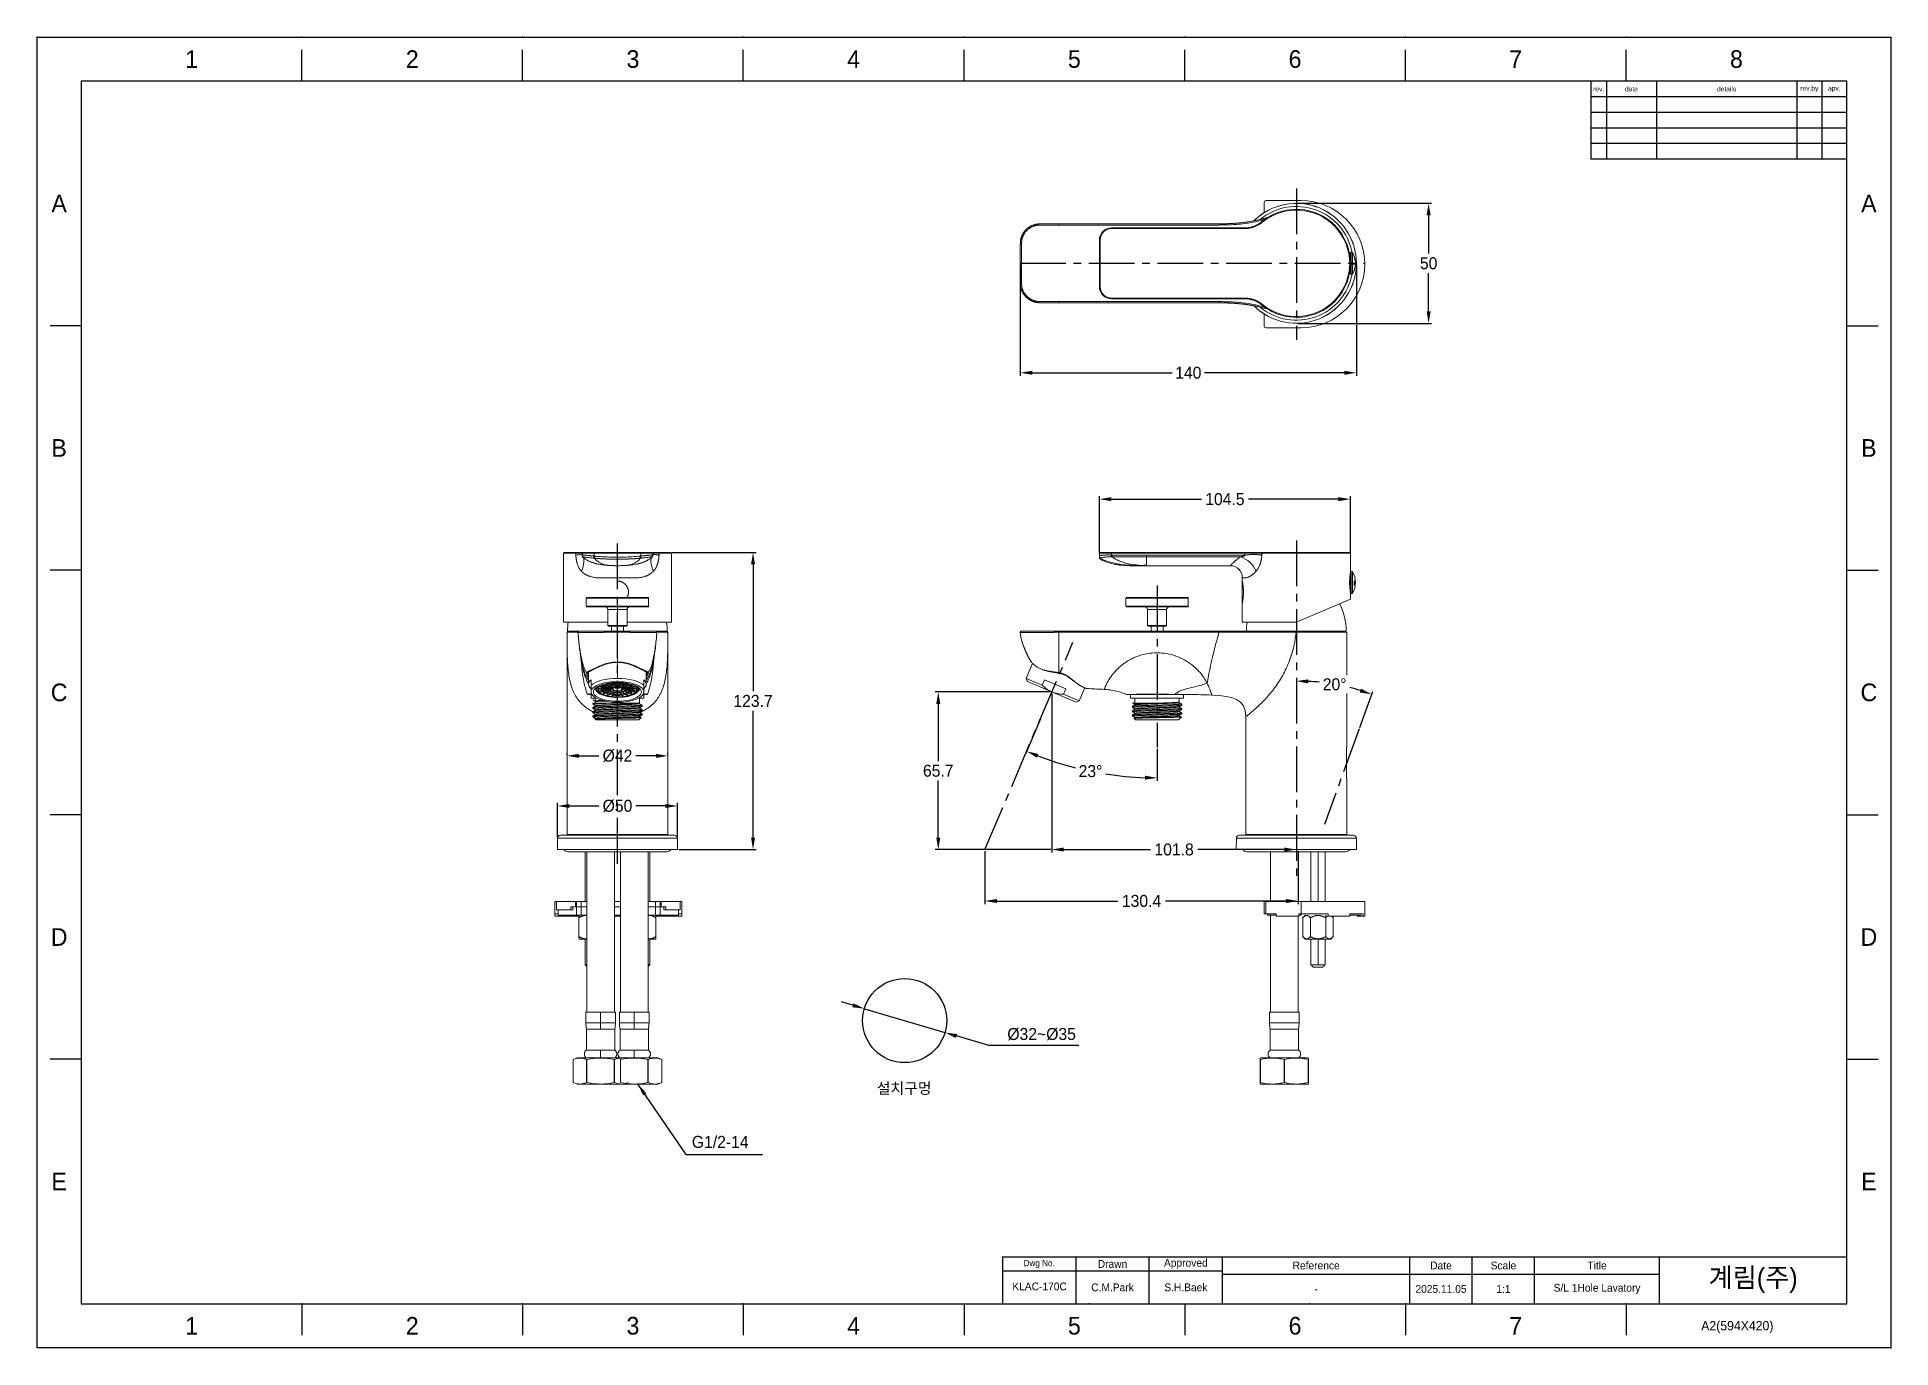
# Model space of a CAD drawing. Extents: x 11557 to 12329, y -16777 to -16231.
import ezdxf

# ---------------------------------------------------------------- set-up
doc = ezdxf.new("R2010")
doc.units = 0
doc.header["$MEASUREMENT"] = 0
doc.linetypes.add('CENTER2', pattern=[28.575, 19.05, -3.175, 3.175, -3.175])
doc.layers.get('0').update_dxf_attribs({"color": 3, "linetype": 'CONTINUOUS'})
doc.layers.get('DEFPOINTS').update_dxf_attribs({"linetype": 'CONTINUOUS'})
for name, color, linetype in [('CENTER', 1, 'CENTER2'), ('FORM', 7, 'CONTINUOUS'), ('TEXT', 2, 'CONTINUOUS')]:
    doc.layers.add(name, color=color, linetype=linetype)
doc.layers.add('DIM_', color=6, linetype='CONTINUOUS', lineweight=9)
doc.styles.add('ROMANS', font='Gulim.ttf')
doc.styles.get("Standard").update_dxf_attribs({"font": 'Gulim.ttf'})
doc.dimstyles.new('사본(2) STANDARD', dxfattribs={"dimscale": 0, "dimtxt": 5, "dimasz": 5, "dimexe": 1.25, "dimexo": 0.625, "dimgap": 1.5, "dimtad": 3, "dimtih": 1, "dimtoh": 1, "dimdec": 1, "dimzin": 9, "dimdsep": 46, "dimtxsty": 'Standard', "dimcen": 2.5, "dimclrd": 5, "dimclre": 5, "dimclrt": 5, "dimadec": 0, "dimazin": 0, "dimtfac": 1, "dimtdec": 1, "dimtmove": 0, "dimatfit": 3, "dimfxl": 1.25, "dimtfill": 1, "dimtolj": 1, "dimtzin": 0, "dimarcsym": 0})

msp = doc.modelspace()

# ---------------------------------------------------------------- texts
at = {"layer": 'DIM_', "insert": (11906.38, -16666.47), "char_height": 4.55, "attachment_point": 1}
msp.add_mtext_dynamic_manual_height_columns('설치구멍', width=28.1224, gutter_width=12.5, heights=[0], dxfattribs=at)
at = {"layer": 'DIM_', "color": 5, "insert": (11829.42, -16688.56), "char_height": 5, "attachment_point": 1}
msp.add_mtext_dynamic_manual_height_columns('G1/2-14', width=28.1224, gutter_width=12.5, heights=[0], dxfattribs=at)
at = {"layer": 'FORM', "style": 'ROMANS'}
msp.add_text(' A2(594X420)', height=3.8988, dxfattribs=at).set_placement((12248.28, -16769.53))
at = {"layer": 'FORM', "char_height": 7.35, "attachment_point": 5}
for s, width, insert in [('1', 64.98, (11621.12, -16240.2)), ('2', 64.98, (11713.01, -16240.2)), ('3', 64.98, (11804.9, -16240.2)), ('4', 64.98, (11896.79, -16240.2)), ('5', 64.98, (11988.68, -16240.2)), ('6', 64.98, (12080.57, -16240.2)), ('7', 64.98, (12172.46, -16240.2)), ('8', 64.98, (12264.35, -16240.2)), ('A', 12.996, (11565.98, -16300.29)), ('A', 12.996, (12319.49, -16300.29)), ('B', 12.996, (11565.98, -16402.11)), ('B', 12.996, (12319.49, -16402.11)), ('C', 12.996, (11565.98, -16503.92)), ('C', 12.996, (12319.49, -16503.92)), ('D', 12.996, (11565.98, -16605.74)), ('D', 12.996, (12319.49, -16605.74)), ('E', 12.996, (11565.98, -16707.55)), ('E', 12.996, (12319.49, -16707.55)), ('1', 64.98, (11621.12, -16767.65)), ('2', 64.98, (11713.01, -16767.65)), ('3', 64.98, (11804.9, -16767.65)), ('4', 64.98, (11896.79, -16767.65)), ('5', 64.98, (11988.68, -16767.65)), ('6', 64.98, (12080.57, -16767.65)), ('7', 64.98, (12172.46, -16767.65))]:
    msp.add_mtext_dynamic_manual_height_columns(s, width=width, gutter_width=16.25, heights=[0], dxfattribs=dict(at, insert=insert))
at = {"layer": 'TEXT', "attachment_point": 5}
for s, width, heights, insert, char_height in [('rev.', 6.498, [0], (12206.98, -16252.64), 2), ('date', 20.7936, [0], (12220.63, -16252.64), 2), ('details', 58.482, [0], (12260.27, -16252.64), 2), ('rev.by', 10.3968, [0], (12294.71, -16252.64), 2), ('apv.', 10.3968, [0], (12305.1, -16252.64), 2), ('Dwg No.', 30.5406, [0], (11974.03, -16741.89), 2.599), ('Drawn', 30.5406, [0], (12004.57, -16741.89), 3.249), ('Approved', 30.5406, [0], (12035.11, -16741.89), 3.249), ('Reference', 77.976, [0], (12089.37, -16742.54), 3.249), ('Date', 25.992, [0], (12141.35, -16742.54), 3.249), ('Scale', 25.992, [0], (12167.34, -16742.54), 3.249), ('Title', 51.984, [0], (12206.33, -16742.54), 3.249), ('KLAC-170C', 3.249, [6.14], (11974.21, -16751.25), 3.249), ('C.M.Park', 30.5406, [0], (12004.57, -16751.64), 3.249), ('S.H.Baek', 30.5406, [0], (12035.11, -16751.64), 3.249), ('{\\fHYGothic-Medium|b0|i0|c129|p18;계림(주)}', 77.976, [0], (12271.31, -16748.72), 8), ('-', 77.976, [0], (12089.37, -16752.29), 3.25), ('2025.11.05', 25.992, [0], (12141.35, -16752.29), 3.249), ('1:1', 25.992, [0], (12167.34, -16752.29), 3.249), ('S/L 1Hole Lavatory', 51.984, [0], (12206.33, -16752.29), 3.249)]:
    msp.add_mtext_dynamic_manual_height_columns(s, width=width, gutter_width=16.25, heights=heights, dxfattribs=dict(at, insert=insert, char_height=char_height))

# ---------------------------------------------------------------- blocks, each defined once
blk = doc.blocks.new('*D25')
at = {"layer": 'DEFPOINTS', "color": 0, "transparency": 16777216}
for p in [(11820.64, -16445.62), (11854.9, -16445.62), (11823.44, -16569.32)]:
    blk.add_point(p, dxfattribs=at)
at = {"layer": 'DIM_', "color": 5, "lineweight": -2, "transparency": 16777216}
for p, q in [((11821.26, -16445.62), (11856.15, -16445.62)), ((11854.9, -16450.62), (11854.9, -16503.4)), ((11854.9, -16564.32), (11854.9, -16511.54)), ((11824.06, -16569.32), (11856.15, -16569.32))]:
    blk.add_line(p, q, dxfattribs=at)
at = {"layer": 'DIM_', "color": 5, "transparency": 16777216}
for points in [[(11854.06, -16450.62), (11855.73, -16450.62), (11854.9, -16445.62)], [(11854.06, -16564.32), (11855.73, -16564.32), (11854.9, -16569.32)]]:
    blk.add_solid(points, dxfattribs=at)
at = {"layer": 'DIM_', "color": 5, "transparency": 16777216, "insert": (11854.9, -16507.47), "char_height": 5, "attachment_point": 5, "bg_fill": 3, "box_fill_scale": 1.25, "bg_fill_color": 256, "bg_fill_true_color": 13158600, "bg_fill_transparency": 0}
blk.add_mtext('\\A1;123.7', dxfattribs=at)
blk = doc.blocks.new('*D26')
at = {"layer": 'DEFPOINTS', "color": 0, "transparency": 16777216}
for p in [(11823.42, -16551.18), (11773.45, -16564.62), (11823.42, -16564.62)]:
    blk.add_point(p, dxfattribs=at)
at = {"layer": 'DIM_', "color": 5, "lineweight": -2, "transparency": 16777216}
for p, q in [((11773.45, -16563.99), (11773.45, -16549.93)), ((11778.45, -16551.18), (11790.74, -16551.18)), ((11818.42, -16551.18), (11806.14, -16551.18)), ((11823.42, -16563.99), (11823.42, -16549.93))]:
    blk.add_line(p, q, dxfattribs=at)
at = {"layer": 'DIM_', "color": 5, "transparency": 16777216}
for points in [[(11778.45, -16550.34), (11778.45, -16552.01), (11773.45, -16551.18)], [(11818.42, -16550.34), (11818.42, -16552.01), (11823.42, -16551.18)]]:
    blk.add_solid(points, dxfattribs=at)
at = {"layer": 'DIM_', "color": 5, "transparency": 16777216, "insert": (11798.44, -16551.18), "char_height": 5, "attachment_point": 5, "bg_fill": 3, "box_fill_scale": 1.25, "bg_fill_color": 256, "bg_fill_true_color": 13158600, "bg_fill_transparency": 0}
blk.add_mtext('\\A1;%%C50', dxfattribs=at)
blk = doc.blocks.new('*D27')
at = {"layer": 'DEFPOINTS', "color": 0, "transparency": 16777216}
for p in [(11777.44, -16530.3), (11819.44, -16530.3), (11819.44, -16530.3)]:
    blk.add_point(p, dxfattribs=at)
at = {"layer": 'DIM_', "color": 5, "lineweight": -2, "transparency": 16777216}
for p, q in [((11777.44, -16529.68), (11777.44, -16529.05)), ((11782.44, -16530.3), (11790.73, -16530.3)), ((11814.44, -16530.3), (11806.15, -16530.3)), ((11819.44, -16529.68), (11819.44, -16529.05))]:
    blk.add_line(p, q, dxfattribs=at)
at = {"layer": 'DIM_', "color": 5, "transparency": 16777216}
for points in [[(11782.44, -16529.47), (11782.44, -16531.14), (11777.44, -16530.3)], [(11814.44, -16529.47), (11814.44, -16531.14), (11819.44, -16530.3)]]:
    blk.add_solid(points, dxfattribs=at)
at = {"layer": 'DIM_', "color": 5, "transparency": 16777216, "insert": (11798.44, -16530.3), "char_height": 5, "attachment_point": 5, "bg_fill": 3, "box_fill_scale": 1.25, "bg_fill_color": 256, "bg_fill_true_color": 13158600, "bg_fill_transparency": 0}
blk.add_mtext('\\A1;%%C42', dxfattribs=at)
blk = doc.blocks.new('*D28')
at = {"layer": 'DEFPOINTS', "color": 0, "transparency": 16777216}
for p in [(11901.26, -16635.58), (11934.82, -16645.52)]:
    blk.add_point(p, dxfattribs=at)
at = {"layer": 'DIM_', "color": 5, "lineweight": -2, "transparency": 16777216}
for p, q in [((11896.47, -16634.16), (11891.67, -16632.74)), ((11901.26, -16635.58), (11934.82, -16645.52)), ((11953.04, -16650.91), (11939.62, -16646.94)), ((11990.57, -16650.91), (11953.04, -16650.91))]:
    blk.add_line(p, q, dxfattribs=at)
at = {"layer": 'DIM_', "color": 5, "transparency": 16777216}
for points in [[(11896.71, -16633.36), (11896.23, -16634.96), (11901.26, -16635.58)], [(11939.85, -16646.14), (11939.38, -16647.74), (11934.82, -16645.52)]]:
    blk.add_solid(points, dxfattribs=at)
at = {"layer": 'DIM_', "color": 5, "transparency": 16777216, "insert": (11975.05, -16646.22), "char_height": 5, "attachment_point": 5, "bg_fill": 3, "box_fill_scale": 1.25, "bg_fill_color": 256, "bg_fill_true_color": 13158600, "bg_fill_transparency": 0}
blk.add_mtext('\\A1;%%C32~%%C35', dxfattribs=at)
blk = doc.blocks.new('*D29')
at = {"layer": 'DEFPOINTS', "color": 0, "transparency": 16777216}
for p in [(12023.12, -16459.37), (11988.09, -16482.99), (11974.81, -16514.28), (12023.12, -16526.81)]:
    blk.add_point(p, dxfattribs=at)
at = {"layer": 'DIM_', "color": 5, "lineweight": -2, "transparency": 16777216}
for p, q in [((11974.56, -16514.85), (11968.31, -16529.58)), ((12023.12, -16527.44), (12023.12, -16540.73))]:
    blk.add_line(p, q, dxfattribs=at)
for start, end in [(249.06087, 255.85639), (261.119, 267.93913)]:
    blk.add_arc((12023.12, -16400.46), 139.02, start, end, dxfattribs=at)
at = {"layer": 'DIM_', "color": 5, "transparency": 16777216}
for points in [[(11973.13, -16531.07), (11973.75, -16529.53), (11968.8, -16528.43)], [(12018.13, -16538.56), (12018.1, -16540.22), (12023.12, -16539.48)]]:
    blk.add_solid(points, dxfattribs=at)
at = {"layer": 'DIM_', "color": 5, "transparency": 16777216, "insert": (11995.4, -16536.69), "char_height": 5, "attachment_point": 5, "bg_fill": 3, "box_fill_scale": 1.25, "bg_fill_color": 256, "bg_fill_true_color": 13158600, "bg_fill_transparency": 0}
blk.add_mtext('\\A1;23°', dxfattribs=at)
at = {"layer": 'DEFPOINTS', "color": 0, "transparency": 16777216}
blk.add_point((11986.36, -16534.53), dxfattribs=at)
blk = doc.blocks.new('*D30')
at = {"layer": 'DEFPOINTS', "color": 0, "transparency": 16777216}
for p in [(11979.3, -16503.69), (12081.12, -16563.02), (12081.12, -16569.32)]:
    blk.add_point(p, dxfattribs=at)
at = {"layer": 'DIM_', "color": 5, "lineweight": -2, "transparency": 16777216}
for p, q in [((11979.3, -16504.32), (11979.3, -16570.57)), ((12081.12, -16563.65), (12081.12, -16570.57)), ((11984.3, -16569.32), (12020.39, -16569.32)), ((12076.12, -16569.32), (12040.03, -16569.32))]:
    blk.add_line(p, q, dxfattribs=at)
at = {"layer": 'DIM_', "color": 5, "transparency": 16777216}
for points in [[(11984.3, -16568.49), (11984.3, -16570.16), (11979.3, -16569.32)], [(12076.12, -16568.49), (12076.12, -16570.16), (12081.12, -16569.32)]]:
    blk.add_solid(points, dxfattribs=at)
at = {"layer": 'DIM_', "color": 5, "transparency": 16777216, "insert": (12030.21, -16569.32), "char_height": 5, "attachment_point": 5, "bg_fill": 3, "box_fill_scale": 1.25, "bg_fill_color": 256, "bg_fill_true_color": 13158600, "bg_fill_transparency": 0}
blk.add_mtext('\\A1;101.8', dxfattribs=at)
blk = doc.blocks.new('*D31')
at = {"layer": 'DEFPOINTS', "color": 0, "transparency": 16777216}
for p in [(11979.3, -16503.69), (11932.02, -16569.36), (11979.5, -16569.36)]:
    blk.add_point(p, dxfattribs=at)
at = {"layer": 'DIM_', "color": 5, "lineweight": -2, "transparency": 16777216}
for p, q in [((11978.68, -16503.69), (11930.77, -16503.69)), ((11932.02, -16508.69), (11932.02, -16532.46)), ((11932.02, -16564.36), (11932.02, -16540.59)), ((11978.88, -16569.36), (11930.77, -16569.36))]:
    blk.add_line(p, q, dxfattribs=at)
at = {"layer": 'DIM_', "color": 5, "transparency": 16777216}
for points in [[(11931.19, -16508.69), (11932.86, -16508.69), (11932.02, -16503.69)], [(11931.19, -16564.36), (11932.86, -16564.36), (11932.02, -16569.36)]]:
    blk.add_solid(points, dxfattribs=at)
at = {"layer": 'DIM_', "color": 5, "transparency": 16777216, "insert": (11932.02, -16536.52), "char_height": 5, "attachment_point": 5, "bg_fill": 3, "box_fill_scale": 1.25, "bg_fill_color": 256, "bg_fill_true_color": 13158600, "bg_fill_transparency": 0}
blk.add_mtext('\\A1;65.7', dxfattribs=at)
blk = doc.blocks.new('*D33')
at = {"layer": 'DEFPOINTS', "color": 0, "transparency": 16777216}
for p in [(11951.44, -16569.36), (12081.87, -16569.36), (12081.87, -16590.75)]:
    blk.add_point(p, dxfattribs=at)
at = {"layer": 'DIM_', "color": 5, "lineweight": -2, "transparency": 16777216}
for p, q in [((11951.44, -16569.98), (11951.44, -16592)), ((12081.87, -16569.98), (12081.87, -16592)), ((11956.44, -16590.75), (12006.74, -16590.75)), ((12076.87, -16590.75), (12026.57, -16590.75))]:
    blk.add_line(p, q, dxfattribs=at)
at = {"layer": 'DIM_', "color": 5, "transparency": 16777216}
for points in [[(11956.44, -16589.91), (11956.44, -16591.58), (11951.44, -16590.75)], [(12076.87, -16589.91), (12076.87, -16591.58), (12081.87, -16590.75)]]:
    blk.add_solid(points, dxfattribs=at)
at = {"layer": 'DIM_', "color": 5, "transparency": 16777216, "insert": (12016.66, -16590.75), "char_height": 5, "attachment_point": 5, "bg_fill": 3, "box_fill_scale": 1.25, "bg_fill_color": 256, "bg_fill_true_color": 13158600, "bg_fill_transparency": 0}
blk.add_mtext('\\A1;130.4', dxfattribs=at)
blk = doc.blocks.new('*D34')
at = {"layer": 'DEFPOINTS', "color": 0, "transparency": 16777216}
for p in [(12081.12, -16300.22), (12136.19, -16300.22), (12081.12, -16350.22)]:
    blk.add_point(p, dxfattribs=at)
at = {"layer": 'DIM_', "color": 5, "lineweight": -2, "transparency": 16777216}
for p, q in [((12081.74, -16300.22), (12137.44, -16300.22)), ((12136.19, -16305.22), (12136.19, -16321.15)), ((12136.19, -16345.22), (12136.19, -16329.28)), ((12081.74, -16350.22), (12137.44, -16350.22))]:
    blk.add_line(p, q, dxfattribs=at)
at = {"layer": 'DIM_', "color": 5, "transparency": 16777216}
for points in [[(12135.36, -16305.22), (12137.03, -16305.22), (12136.19, -16300.22)], [(12135.36, -16345.22), (12137.03, -16345.22), (12136.19, -16350.22)]]:
    blk.add_solid(points, dxfattribs=at)
at = {"layer": 'DIM_', "color": 5, "transparency": 16777216, "insert": (12136.19, -16325.22), "char_height": 5, "attachment_point": 5, "bg_fill": 3, "box_fill_scale": 1.25, "bg_fill_color": 256, "bg_fill_true_color": 13158600, "bg_fill_transparency": 0}
blk.add_mtext('\\A1;50', dxfattribs=at)
blk = doc.blocks.new('*D35')
at = {"layer": 'DEFPOINTS', "color": 0, "transparency": 16777216}
for p in [(11966.15, -16325.22), (12106.12, -16325.22), (12106.12, -16370.79)]:
    blk.add_point(p, dxfattribs=at)
at = {"layer": 'DIM_', "color": 5, "lineweight": -2, "transparency": 16777216}
for p, q in [((11966.15, -16325.84), (11966.15, -16372.04)), ((12106.12, -16325.84), (12106.12, -16372.04)), ((11971.15, -16370.79), (12029.45, -16370.79)), ((12101.12, -16370.79), (12042.82, -16370.79))]:
    blk.add_line(p, q, dxfattribs=at)
at = {"layer": 'DIM_', "color": 5, "transparency": 16777216}
for points in [[(11971.15, -16369.96), (11971.15, -16371.63), (11966.15, -16370.79)], [(12101.12, -16369.96), (12101.12, -16371.63), (12106.12, -16370.79)]]:
    blk.add_solid(points, dxfattribs=at)
at = {"layer": 'DIM_', "color": 5, "transparency": 16777216, "insert": (12036.13, -16370.79), "char_height": 5, "attachment_point": 5, "bg_fill": 3, "box_fill_scale": 1.25, "bg_fill_color": 256, "bg_fill_true_color": 13158600, "bg_fill_transparency": 0}
blk.add_mtext('\\A1;140', dxfattribs=at)
blk = doc.blocks.new('*D36')
at = {"layer": 'DEFPOINTS', "color": 0, "transparency": 16777216}
for p in [(12103.62, -16423.42), (11999.12, -16446.51), (12103.62, -16446.51)]:
    blk.add_point(p, dxfattribs=at)
at = {"layer": 'DIM_', "color": 5, "lineweight": -2, "transparency": 16777216}
for p, q in [((11999.12, -16445.89), (11999.12, -16422.17)), ((12004.12, -16423.42), (12041.58, -16423.42)), ((12098.62, -16423.42), (12061.15, -16423.42)), ((12103.62, -16445.89), (12103.62, -16422.17))]:
    blk.add_line(p, q, dxfattribs=at)
at = {"layer": 'DIM_', "color": 5, "transparency": 16777216}
for points in [[(12004.12, -16422.58), (12004.12, -16424.25), (11999.12, -16423.42)], [(12098.62, -16422.58), (12098.62, -16424.25), (12103.62, -16423.42)]]:
    blk.add_solid(points, dxfattribs=at)
at = {"layer": 'DIM_', "color": 5, "transparency": 16777216, "insert": (12051.37, -16423.42), "char_height": 5, "attachment_point": 5, "bg_fill": 3, "box_fill_scale": 1.25, "bg_fill_color": 256, "bg_fill_true_color": 13158600, "bg_fill_transparency": 0}
blk.add_mtext('\\A1;104.5', dxfattribs=at)
blk = doc.blocks.new('*D37')
at = {"layer": 'DEFPOINTS', "color": 0, "transparency": 16777216}
for p in [(12081.12, -16440.62), (12107.29, -16519.04), (12092.77, -16558.94), (12081.12, -16582.49)]:
    blk.add_point(p, dxfattribs=at)
at = {"layer": 'DIM_', "color": 5, "lineweight": -2, "transparency": 16777216}
blk.add_line((12107.5, -16518.45), (12112.94, -16503.52), dxfattribs=at)
for start, end in [(83.94316, 86.87845), (73.12155, 76.0083)]:
    blk.add_arc((12081.12, -16590.94), 91.79, start, end, dxfattribs=at)
at = {"layer": 'DIM_', "color": 5, "transparency": 16777216}
for points in [[(12086.09, -16500.13), (12086.14, -16498.46), (12081.12, -16499.16)], [(12108.03, -16502.32), (12107.5, -16503.9), (12112.51, -16504.69)]]:
    blk.add_solid(points, dxfattribs=at)
at = {"layer": 'DIM_', "color": 5, "transparency": 16777216, "insert": (12097.06, -16500.55), "char_height": 5, "attachment_point": 5, "bg_fill": 3, "box_fill_scale": 1.25, "bg_fill_color": 256, "bg_fill_true_color": 13158600, "bg_fill_transparency": 0}
blk.add_mtext('\\A1;20°', dxfattribs=at)
at = {"layer": 'DEFPOINTS', "color": 0, "transparency": 16777216}
blk.add_point((12102.29, -16501.63), dxfattribs=at)

# ---------------------------------------------------------------- linework, layer by layer
at = {"linetype": 'Continuous', "lineweight": 18}
for p, q in [((12067.67, -16299.84), (12067.67, -16304.14)), ((12083.1, -16299.09), (12068.42, -16299.09)), ((12048.94, -16309.26), (12048.94, -16308.76)), ((11999.12, -16315.47), (11999.12, -16334.97)), ((12059.43, -16310.47), (12004.12, -16310.47)), ((12103.62, -16320.85), (12103.62, -16325.78)), ((12104.31, -16320.65), (12103.82, -16320.65)), ((12103.62, -16329.59), (12103.62, -16325.78)), ((12103.82, -16329.79), (12104.31, -16329.79)), ((12004.12, -16339.97), (12059.43, -16339.97)), ((12059.43, -16339.67), (12059.43, -16339.97)), ((12048.94, -16341.17), (12048.94, -16341.67)), ((12067.67, -16346.29), (12067.67, -16351.34)), ((12068.42, -16352.09), (12083.1, -16352.09)), ((11775.94, -16445.92), (11775.94, -16474.62)), ((11781.26, -16445.62), (11776.24, -16445.62)), ((11783.69, -16445.92), (11783.69, -16446.7)), ((11783.96, -16447.43), (11783.96, -16447.43)), ((11783.99, -16445.62), (11788.69, -16445.62)), ((11788.69, -16445.62), (11808.19, -16445.62)), ((11788.99, -16447.14), (11788.91, -16448.01)), ((11807.88, -16447.14), (11807.96, -16448.01)), ((11808.19, -16445.62), (11812.89, -16445.62)), ((11812.91, -16447.43), (11812.91, -16447.43)), ((11813.19, -16445.92), (11813.19, -16446.7)), ((11820.64, -16445.62), (11815.61, -16445.62)), ((11820.94, -16474.62), (11820.94, -16445.92)), ((11999.12, -16445.92), (11999.12, -16447.11)), ((11999.15, -16447.84), (11999.15, -16447.84)), ((11999.42, -16445.62), (12004.12, -16445.62)), ((12004.12, -16446.7), (12004.07, -16447.45)), ((12004.12, -16445.62), (12059.43, -16445.62)), ((12004.49, -16446.71), (12004.49, -16447.44)), ((12067.05, -16445.62), (12103.32, -16445.62)), ((12103.62, -16445.92), (12103.62, -16453.75)), ((12016.12, -16451.12), (12053.62, -16451.12)), ((12058.62, -16456.12), (12058.62, -16457.52)), ((12103.62, -16453.79), (12103.62, -16453.75)), ((12103.62, -16453.79), (12103.62, -16462.49)), ((12104.31, -16453.55), (12103.82, -16453.55)), ((12058.62, -16457.52), (12058.62, -16466.72)), ((12103.62, -16462.49), (12103.62, -16465.07)), ((12103.82, -16462.69), (12104.31, -16462.69)), ((11785.44, -16464.62), (11785.44, -16468.02)), ((11798.44, -16464.32), (11785.74, -16464.32)), ((11798.44, -16468.32), (11785.74, -16468.32)), ((11794.44, -16469.32), (11794.44, -16476.02)), ((11798.44, -16464.32), (11811.14, -16464.32)), ((11798.44, -16468.32), (11811.14, -16468.32)), ((11802.44, -16476.02), (11802.44, -16469.32)), ((11811.44, -16468.02), (11811.44, -16464.62)), ((12010.12, -16468.02), (12010.12, -16464.62)), ((12010.42, -16464.32), (12035.82, -16464.32)), ((12010.42, -16468.32), (12035.82, -16468.32)), ((12019.12, -16476.02), (12019.12, -16469.32)), ((12027.12, -16476.02), (12027.12, -16469.32)), ((12036.12, -16468.02), (12036.12, -16464.62)), ((12058.62, -16474.62), (12058.62, -16466.72)), ((12081.49, -16474.46), (12103.62, -16465.07)), ((11775.94, -16474.62), (11794.44, -16474.62)), ((11777.44, -16478.82), (11777.44, -16479.07)), ((11777.44, -16479.07), (11777.44, -16563.02)), ((11781.92, -16478.82), (11781.98, -16478.82)), ((11781.99, -16478.87), (11781.99, -16478.87)), ((11782.48, -16478.32), (11782.48, -16478.32)), ((11798.44, -16476.32), (11794.74, -16476.32)), ((11795.94, -16478.32), (11795.94, -16476.32)), ((11798.44, -16476.32), (11802.14, -16476.32)), ((11800.94, -16478.32), (11800.94, -16476.32)), ((11820.93, -16474.62), (11802.44, -16474.62)), ((11814.89, -16478.87), (11814.89, -16478.87)), ((11819.44, -16479.08), (11819.44, -16478.82)), ((11819.44, -16563.02), (11819.44, -16479.08)), ((11982.27, -16478.32), (12048.94, -16478.32)), ((12019.42, -16476.32), (12026.82, -16476.32)), ((12020.62, -16476.32), (12020.62, -16478.32)), ((12025.62, -16478.32), (12025.62, -16476.32)), ((12080.71, -16474.62), (12058.62, -16474.62)), ((12102.12, -16478.82), (12081.06, -16478.82)), ((12102.12, -16525.65), (12102.12, -16478.82)), ((11798.44, -16491.38), (11798.44, -16491.25)), ((11971.31, -16491.8), (11968.65, -16498.08)), ((11786.44, -16495.36), (11786.44, -16500.47)), ((11787.44, -16498.59), (11787.44, -16500.9)), ((11789.24, -16502.16), (11789.24, -16502.22)), ((11789.75, -16502.31), (11789.75, -16502.49)), ((11790.26, -16502.25), (11791.64, -16502.25)), ((11791.64, -16502.18), (11790.28, -16502.18)), ((11790.49, -16502.25), (11790.49, -16503.01)), ((11790.69, -16501.45), (11791.84, -16501.57)), ((11791.9, -16501.49), (11790.76, -16501.37)), ((11791.64, -16502.18), (11791.64, -16501.55)), ((11791.64, -16502.22), (11791.64, -16502.49)), ((11791.81, -16500.76), (11792.5, -16500.92)), ((11791.9, -16501.49), (11791.9, -16500.78)), ((11792.59, -16500.86), (11791.96, -16500.71)), ((11791.97, -16502.25), (11792.84, -16502.25)), ((11792.84, -16502.18), (11791.99, -16502.18)), ((11792.13, -16502.84), (11792.13, -16502.25)), ((11792.88, -16502.76), (11792.13, -16502.84)), ((11792.19, -16502.91), (11792.91, -16502.84)), ((11792.33, -16501.62), (11793, -16501.69)), ((11793.05, -16501.61), (11792.41, -16501.55)), ((11792.59, -16500.86), (11792.59, -16500.52)), ((11792.76, -16503.46), (11792.76, -16502.85)), ((11792.84, -16502.18), (11792.84, -16501.67)), ((11792.84, -16502.22), (11792.84, -16502.49)), ((11793.05, -16501.61), (11793.05, -16501.07)), ((11793.09, -16501.05), (11793.54, -16501.15)), ((11793.17, -16502.25), (11794.69, -16502.25)), ((11793.63, -16501.09), (11793.19, -16500.99)), ((11794.69, -16502.18), (11793.2, -16502.18)), ((11793.29, -16502.72), (11793.29, -16502.25)), ((11794.69, -16502.57), (11793.29, -16502.72)), ((11793.34, -16502.79), (11794.71, -16502.65)), ((11793.42, -16500.31), (11793.56, -16500.37)), ((11793.5, -16501.74), (11794.79, -16501.88)), ((11794.84, -16501.8), (11793.58, -16501.67)), ((11793.7, -16500.31), (11793.6, -16500.27)), ((11793.63, -16501.09), (11793.63, -16500.78)), ((11793.7, -16500.31), (11793.7, -16500.25)), ((11793.8, -16503.22), (11793.8, -16502.74)), ((11794.13, -16500.59), (11794.41, -16500.7)), ((11794.13, -16501.29), (11795.14, -16501.52)), ((11795.24, -16501.45), (11794.24, -16501.23)), ((11794.55, -16500.64), (11794.28, -16500.54)), ((11794.55, -16500.64), (11794.55, -16500.46)), ((11794.69, -16502.18), (11794.69, -16501.87)), ((11794.69, -16502.22), (11794.69, -16502.49)), ((11794.84, -16501.8), (11794.84, -16501.45)), ((11794.98, -16500.92), (11795.72, -16501.21)), ((11795.04, -16502.25), (11796.14, -16502.25)), ((11796.14, -16502.18), (11795.08, -16502.18)), ((11795.86, -16501.15), (11795.14, -16500.87)), ((11795.24, -16501.45), (11795.24, -16501.02)), ((11795.4, -16502.86), (11795.4, -16502.25)), ((11796.19, -16502.68), (11795.4, -16502.86)), ((11795.42, -16500.24), (11795.56, -16500.34)), ((11795.5, -16502.92), (11796.24, -16502.76)), ((11795.72, -16500.3), (11795.58, -16500.21)), ((11795.72, -16500.3), (11795.72, -16500.19)), ((11795.74, -16501.65), (11796.4, -16501.8)), ((11795.86, -16501.15), (11795.86, -16500.68)), ((11796.49, -16501.74), (11795.86, -16501.6)), ((11796.02, -16500.65), (11796.48, -16500.97)), ((11796.14, -16502.18), (11796.14, -16501.74)), ((11796.14, -16502.22), (11796.14, -16502.49)), ((11796.64, -16500.93), (11796.18, -16500.62)), ((11796.49, -16501.74), (11796.49, -16501.38)), ((11796.64, -16500.93), (11796.64, -16500.55)), ((11796.84, -16500.03), (11796.89, -16500.11)), ((11796.94, -16501.28), (11797.21, -16501.46)), ((11797.02, -16501.94), (11798.19, -16502.2)), ((11797.08, -16500.09), (11797.03, -16500.01)), ((11797.08, -16500.09), (11797.08, -16500.01)), ((11797.37, -16501.42), (11797.11, -16501.25)), ((11797.15, -16500.49), (11797.37, -16500.81)), ((11798.28, -16502.14), (11797.17, -16501.89)), ((11797.56, -16500.79), (11797.34, -16500.47)), ((11797.37, -16501.42), (11797.37, -16501.21)), ((11797.56, -16500.79), (11797.56, -16500.45)), ((11798.19, -16502.2), (11798.19, -16502.22)), ((11798.28, -16501.71), (11798.28, -16502.14)), ((11798.35, -16499.95), (11798.35, -16500.03)), ((11798.35, -16500.42), (11798.35, -16500.75)), ((11798.35, -16501.15), (11798.35, -16501.32)), ((11798.35, -16502.31), (11798.35, -16503)), ((11798.53, -16500.03), (11798.53, -16499.95)), ((11798.53, -16500.75), (11798.53, -16500.42)), ((11798.53, -16501.32), (11798.53, -16501.15)), ((11798.53, -16503), (11798.53, -16502.31)), ((11798.59, -16501.71), (11798.59, -16502.14)), ((11799.71, -16501.89), (11798.59, -16502.14)), ((11798.68, -16502.2), (11799.85, -16501.94)), ((11798.69, -16502.22), (11798.69, -16502.2)), ((11799.31, -16500.79), (11799.31, -16500.45)), ((11799.53, -16500.47), (11799.31, -16500.79)), ((11799.5, -16500.81), (11799.73, -16500.49)), ((11799.51, -16501.42), (11799.51, -16501.21)), ((11799.76, -16501.25), (11799.51, -16501.42)), ((11799.67, -16501.46), (11799.93, -16501.28)), ((11799.79, -16500.09), (11799.79, -16500.01)), ((11799.84, -16500.01), (11799.79, -16500.09)), ((11799.98, -16500.11), (11800.04, -16500.03)), ((11800.23, -16500.93), (11800.23, -16500.55)), ((11800.69, -16500.62), (11800.23, -16500.93)), ((11800.38, -16501.74), (11800.38, -16501.38)), ((11801.01, -16501.6), (11800.38, -16501.74)), ((11800.39, -16500.97), (11800.86, -16500.65)), ((11800.47, -16501.8), (11801.13, -16501.65)), ((11800.64, -16502.76), (11801.38, -16502.92)), ((11801.47, -16502.86), (11800.69, -16502.68)), ((11800.74, -16502.18), (11800.74, -16501.74)), ((11801.79, -16502.18), (11800.74, -16502.18)), ((11800.74, -16502.49), (11800.74, -16502.22)), ((11800.74, -16502.25), (11801.83, -16502.25)), ((11801.02, -16501.15), (11801.02, -16500.68)), ((11801.74, -16500.87), (11801.02, -16501.15)), ((11801.16, -16500.3), (11801.16, -16500.19)), ((11801.29, -16500.21), (11801.16, -16500.3)), ((11801.16, -16501.21), (11801.89, -16500.92)), ((11801.32, -16500.34), (11801.46, -16500.24)), ((11801.47, -16502.86), (11801.47, -16502.25)), ((11801.64, -16501.45), (11801.64, -16501.02)), ((11802.63, -16501.23), (11801.64, -16501.45)), ((11801.73, -16501.52), (11802.74, -16501.29)), ((11802.03, -16501.8), (11802.03, -16501.45)), ((11803.3, -16501.67), (11802.03, -16501.8)), ((11802.08, -16501.88), (11803.37, -16501.74)), ((11802.17, -16502.65), (11803.53, -16502.79)), ((11803.58, -16502.72), (11802.18, -16502.57)), ((11802.19, -16502.18), (11802.19, -16501.87)), ((11803.68, -16502.18), (11802.19, -16502.18)), ((11802.19, -16502.49), (11802.19, -16502.22)), ((11802.19, -16502.25), (11803.7, -16502.25)), ((11802.33, -16500.64), (11802.33, -16500.46)), ((11802.59, -16500.54), (11802.33, -16500.64)), ((11802.47, -16500.7), (11802.74, -16500.59)), ((11803.07, -16503.22), (11803.07, -16502.74)), ((11803.17, -16500.31), (11803.17, -16500.25)), ((11803.28, -16500.27), (11803.17, -16500.31)), ((11803.24, -16501.09), (11803.24, -16500.78)), ((11803.68, -16500.99), (11803.24, -16501.09)), ((11803.32, -16500.37), (11803.46, -16500.31)), ((11803.33, -16501.15), (11803.79, -16501.05)), ((11803.58, -16502.72), (11803.58, -16502.25)), ((11803.82, -16501.61), (11803.82, -16501.07)), ((11804.47, -16501.55), (11803.82, -16501.61)), ((11803.87, -16501.69), (11804.54, -16501.62)), ((11803.97, -16502.84), (11804.69, -16502.91)), ((11804.74, -16502.84), (11804, -16502.76)), ((11804.04, -16502.18), (11804.04, -16501.67)), ((11804.89, -16502.18), (11804.04, -16502.18)), ((11804.04, -16502.49), (11804.04, -16502.22)), ((11804.04, -16502.25), (11804.91, -16502.25)), ((11804.11, -16503.46), (11804.11, -16502.85)), ((11804.28, -16500.86), (11804.28, -16500.52)), ((11804.92, -16500.71), (11804.28, -16500.86)), ((11804.37, -16500.92), (11805.06, -16500.76)), ((11804.74, -16502.84), (11804.74, -16502.25)), ((11804.98, -16501.49), (11804.98, -16500.78)), ((11806.12, -16501.37), (11804.98, -16501.49)), ((11805.03, -16501.57), (11806.19, -16501.45)), ((11805.24, -16502.18), (11805.24, -16501.55)), ((11806.6, -16502.18), (11805.24, -16502.18)), ((11805.24, -16502.49), (11805.24, -16502.22)), ((11805.24, -16502.25), (11806.61, -16502.25)), ((11806.38, -16502.25), (11806.38, -16503.01)), ((11807.12, -16502.49), (11807.12, -16502.31)), ((11807.64, -16502.16), (11807.64, -16502.22)), ((11809.44, -16500.9), (11809.44, -16498.59)), ((11810.44, -16500.47), (11810.44, -16495.36)), ((11968.65, -16498.08), (11969.18, -16499.39)), ((11975.28, -16500.9), (11968.65, -16498.08)), ((11969.18, -16499.39), (11979.3, -16503.69)), ((11975.28, -16500.9), (11976.25, -16498.59)), ((11976.25, -16498.59), (11985.08, -16502.34)), ((11984.11, -16504.64), (11985.08, -16502.34)), ((11990.74, -16507.46), (11993.05, -16502.01)), ((11787.44, -16504.82), (11787.44, -16506.32)), ((11789.74, -16506.32), (11787.44, -16506.32)), ((11787.57, -16504.76), (11788.48, -16505.51)), ((11788.19, -16508.32), (11797.92, -16508.32)), ((11788.19, -16508.32), (11788.19, -16508.76)), ((11788.19, -16510.09), (11788.19, -16510.58)), ((11789.19, -16506.32), (11789.19, -16507.47)), ((11789.19, -16507.76), (11789.19, -16508.32)), ((11791.71, -16502.88), (11790.49, -16503.01)), ((11790.54, -16503.08), (11791.74, -16502.96)), ((11791.29, -16503.01), (11791.29, -16503.79)), ((11792.23, -16503.58), (11791.29, -16503.79)), ((11791.38, -16503.85), (11792.31, -16503.64)), ((11792.57, -16503.84), (11792.57, -16504.46)), ((11793.22, -16504.2), (11792.57, -16504.46)), ((11792.71, -16504.51), (11793.35, -16504.26)), ((11793.27, -16503.34), (11792.76, -16503.46)), ((11792.85, -16503.52), (11793.35, -16503.41)), ((11793.77, -16503.99), (11793.77, -16503.7)), ((11794.08, -16503.87), (11793.77, -16503.99)), ((11794.9, -16502.97), (11793.8, -16503.22)), ((11793.89, -16503.28), (11794.96, -16503.04)), ((11793.91, -16504.04), (11794.2, -16503.93)), ((11794.26, -16504.59), (11794.26, -16504.97)), ((11794.66, -16504.7), (11794.26, -16504.97)), ((11794.42, -16505.01), (11794.81, -16504.74)), ((11794.62, -16503.65), (11794.62, -16503.12)), ((11795.4, -16503.35), (11794.62, -16503.65)), ((11794.76, -16503.71), (11795.52, -16503.41)), ((11795.11, -16504.4), (11795.11, -16504.25)), ((11795.26, -16504.3), (11795.11, -16504.4)), ((11795.27, -16504.43), (11795.41, -16504.34)), ((11795.71, -16503.99), (11795.71, -16503.5)), ((11796.19, -16503.67), (11795.71, -16503.99)), ((11795.87, -16504.03), (11796.34, -16503.71)), ((11796.22, -16505.01), (11796.22, -16505.3)), ((11796.41, -16505.03), (11796.22, -16505.3)), ((11796.41, -16505.32), (11796.6, -16505.05)), ((11796.63, -16503.37), (11796.63, -16503.05)), ((11796.92, -16503.17), (11796.63, -16503.37)), ((11796.66, -16504.66), (11796.66, -16504.57)), ((11796.72, -16504.58), (11796.66, -16504.66)), ((11796.79, -16503.4), (11797.07, -16503.22)), ((11796.85, -16504.68), (11796.91, -16504.6)), ((11796.97, -16504.21), (11796.97, -16503.84)), ((11797.2, -16503.88), (11796.97, -16504.21)), ((11797.16, -16504.23), (11797.39, -16503.9)), ((11798.35, -16503.39), (11798.35, -16503.56)), ((11798.35, -16503.96), (11798.35, -16504.29)), ((11798.35, -16504.68), (11798.35, -16504.76)), ((11798.35, -16505.15), (11798.35, -16505.42)), ((11798.53, -16503.56), (11798.53, -16503.39)), ((11798.53, -16504.29), (11798.53, -16503.96)), ((11798.53, -16504.76), (11798.53, -16504.68)), ((11798.53, -16505.42), (11798.53, -16505.15)), ((11799.49, -16503.9), (11799.71, -16504.23)), ((11799.91, -16504.21), (11799.68, -16503.88)), ((11799.81, -16503.22), (11800.08, -16503.4)), ((11799.91, -16504.21), (11799.91, -16503.84)), ((11800.24, -16503.37), (11799.95, -16503.17)), ((11799.97, -16504.6), (11800.02, -16504.68)), ((11800.22, -16504.66), (11800.16, -16504.58)), ((11800.22, -16504.66), (11800.22, -16504.57)), ((11800.24, -16503.37), (11800.24, -16503.05)), ((11800.28, -16505.05), (11800.46, -16505.32)), ((11800.66, -16505.3), (11800.47, -16505.03)), ((11800.53, -16503.71), (11801.01, -16504.03)), ((11800.66, -16505.01), (11800.66, -16505.3)), ((11801.17, -16503.99), (11800.68, -16503.67)), ((11801.17, -16503.99), (11801.17, -16503.5)), ((11801.36, -16503.41), (11802.11, -16503.71)), ((11801.46, -16504.34), (11801.61, -16504.43)), ((11802.25, -16503.65), (11801.48, -16503.35)), ((11801.77, -16504.4), (11801.61, -16504.3)), ((11801.77, -16504.4), (11801.77, -16504.25)), ((11801.91, -16503.04), (11802.98, -16503.28)), ((11803.07, -16503.22), (11801.98, -16502.97)), ((11802.06, -16504.74), (11802.46, -16505.01)), ((11802.62, -16504.97), (11802.22, -16504.7)), ((11802.25, -16503.65), (11802.25, -16503.12)), ((11802.62, -16504.59), (11802.62, -16504.97)), ((11802.67, -16503.93), (11802.96, -16504.04)), ((11803.1, -16503.99), (11802.8, -16503.87)), ((11803.1, -16503.99), (11803.1, -16503.7)), ((11803.52, -16504.26), (11804.16, -16504.51)), ((11803.53, -16503.41), (11804.02, -16503.52)), ((11804.11, -16503.46), (11803.6, -16503.34)), ((11804.31, -16504.46), (11803.65, -16504.2)), ((11804.31, -16503.84), (11804.31, -16504.46)), ((11804.57, -16503.64), (11805.49, -16503.85)), ((11805.58, -16503.79), (11804.65, -16503.58)), ((11805.13, -16502.96), (11806.33, -16503.08)), ((11806.38, -16503.01), (11805.16, -16502.88)), ((11805.58, -16503.01), (11805.58, -16503.79)), ((11807.69, -16508.32), (11807.69, -16506.32)), ((11808.4, -16505.51), (11809.3, -16504.76)), ((11808.69, -16509.67), (11808.69, -16509.19)), ((11809.44, -16506.29), (11809.44, -16504.82)), ((11811, -16504.62), (11811, -16504.62)), ((11989.43, -16507.99), (11979.3, -16503.69)), ((11990.74, -16507.46), (11984.11, -16504.64)), ((11989.43, -16507.99), (11990.74, -16507.46)), ((12012.12, -16506.32), (12012.12, -16504.82)), ((12013.76, -16506.32), (12012.12, -16506.32)), ((12012.87, -16509.64), (12012.87, -16510.12)), ((12013.87, -16506.32), (12013.87, -16508.32)), ((12014.99, -16506.32), (12014.99, -16506.28)), ((12033.2, -16504.82), (12025.01, -16504.82)), ((12032.37, -16506.32), (12032.37, -16507.92)), ((12034.12, -16506.32), (12033.24, -16506.32)), ((12033.37, -16508.73), (12033.37, -16509.22)), ((12033.37, -16510.55), (12033.37, -16511.03)), ((12034.12, -16506.32), (12034.12, -16504.82)), ((11788.19, -16511.91), (11788.19, -16512.39)), ((11788.19, -16513.72), (11788.19, -16514.02)), ((11788.19, -16514.02), (11788.57, -16514.4)), ((11788.19, -16514.02), (11790.13, -16514.02)), ((11789.19, -16515.03), (11789.49, -16515.32)), ((11798.44, -16515.32), (11789.49, -16515.32)), ((11798.44, -16515.32), (11807.39, -16515.32)), ((11807.39, -16515.32), (11808.27, -16514.44)), ((11808.69, -16511.48), (11808.69, -16511)), ((11808.69, -16513.3), (11808.69, -16512.82)), ((12012.87, -16511.45), (12012.87, -16511.94)), ((12012.87, -16513.27), (12012.87, -16513.75)), ((12013.56, -16514.72), (12014.17, -16515.32)), ((12032.07, -16515.32), (12014.17, -16515.32)), ((12033.27, -16514.12), (12032.07, -16515.32)), ((12033.37, -16512.36), (12033.37, -16512.84)), ((12060.12, -16514.02), (12060.12, -16563.02)), ((12102.12, -16540.85), (12102.12, -16563.02)), ((11773.45, -16564.62), (11773.44, -16569.32)), ((11798.44, -16563.32), (11774.75, -16563.32)), ((11798.44, -16563.32), (11822.12, -16563.32)), ((11823.44, -16569.32), (11823.42, -16564.62)), ((12056.14, -16564.62), (12056.12, -16569.32)), ((12057.44, -16563.32), (12104.8, -16563.32)), ((12106.1, -16564.62), (12106.12, -16569.32)), ((11798.44, -16569.32), (11773.44, -16569.32)), ((11777.94, -16570.22), (11798.44, -16570.22)), ((11784.94, -16570.22), (11784.94, -16591.02)), ((11785.69, -16570.23), (11785.69, -16629.36)), ((11797.19, -16629.36), (11797.19, -16570.23)), ((11798.44, -16569.32), (11823.44, -16569.32)), ((11818.94, -16570.22), (11798.44, -16570.22)), ((11799.69, -16570.23), (11799.69, -16629.36)), ((11811.19, -16629.36), (11811.19, -16570.23)), ((11811.94, -16591.02), (11811.94, -16570.22)), ((12056.12, -16569.32), (12106.12, -16569.32)), ((12060.62, -16570.22), (12101.62, -16570.22)), ((12070.37, -16591.03), (12070.37, -16570.23)), ((12081.87, -16591.03), (12081.87, -16570.23)), ((12087.12, -16570.22), (12087.12, -16591.02)), ((12093.12, -16591.02), (12093.12, -16570.22)), ((11772.31, -16591.02), (11773.06, -16591.02)), ((11772.31, -16596.02), (11772.31, -16591.02)), ((11773.06, -16591.02), (11780.91, -16591.02)), ((11779.06, -16594.42), (11773.06, -16594.42)), ((11773.81, -16596.02), (11773.81, -16594.42)), ((11780.91, -16593.22), (11779.06, -16593.22)), ((11779.06, -16594.42), (11779.81, -16594.42)), ((11779.81, -16594.42), (11779.81, -16593.22)), ((11781.41, -16591.02), (11780.91, -16591.02)), ((11781.41, -16593.22), (11780.91, -16593.22)), ((11783.3, -16591.02), (11781.41, -16591.02)), ((11781.41, -16591.02), (11781.41, -16593.22)), ((11781.41, -16593.22), (11783.3, -16593.22)), ((11781.41, -16593.22), (11781.41, -16596.62)), ((11783.3, -16593.22), (11781.41, -16593.22)), ((11785.69, -16591.02), (11783.3, -16591.02)), ((11783.3, -16593.22), (11785.69, -16593.22)), ((11785.69, -16593.22), (11783.3, -16593.22)), ((11799.69, -16591.02), (11797.19, -16591.02)), ((11797.19, -16593.22), (11799.69, -16593.22)), ((11799.69, -16593.22), (11797.19, -16593.22)), ((11814.33, -16591.02), (11811.19, -16591.02)), ((11811.19, -16593.22), (11814.33, -16593.22)), ((11814.33, -16593.22), (11811.19, -16593.22)), ((11816.21, -16591.02), (11814.33, -16591.02)), ((11814.33, -16593.22), (11816.21, -16593.22)), ((11816.21, -16593.22), (11814.33, -16593.22)), ((11816.71, -16591.02), (11816.21, -16591.02)), ((11816.21, -16591.02), (11816.21, -16593.22)), ((11816.21, -16593.22), (11816.21, -16596.62)), ((11816.71, -16593.22), (11816.21, -16593.22)), ((11816.71, -16591.02), (11824.56, -16591.02)), ((11818.56, -16593.22), (11816.71, -16593.22)), ((11817.81, -16593.22), (11817.81, -16594.42)), ((11818.56, -16594.42), (11817.81, -16594.42)), ((11824.56, -16594.42), (11818.56, -16594.42)), ((11823.81, -16596.02), (11823.81, -16594.42)), ((11824.56, -16591.02), (11825.31, -16591.02)), ((11825.31, -16596.02), (11825.31, -16591.02)), ((12067.67, -16591.02), (12068.42, -16591.02)), ((12067.67, -16594.42), (12067.67, -16591.02)), ((12067.67, -16594.42), (12067.67, -16596.02)), ((12068.42, -16591.02), (12083.1, -16591.02)), ((12083.1, -16591.02), (12109.6, -16591.02)), ((12109.6, -16597.02), (12109.6, -16591.02)), ((11772.31, -16597.02), (11772.31, -16596.02)), ((11773.81, -16596.02), (11772.31, -16596.02)), ((11774.71, -16597.02), (11772.31, -16597.02)), ((11773.81, -16596.62), (11773.81, -16596.02)), ((11781.41, -16596.62), (11773.81, -16596.62)), ((11774.71, -16597.02), (11775.03, -16596.62)), ((11774.8, -16597.02), (11774.8, -16596.92)), ((11774.8, -16597.02), (11776.97, -16597.02)), ((11776.97, -16597.02), (11777.26, -16596.62)), ((11782.37, -16597.02), (11776.97, -16597.02)), ((11781.41, -16596.62), (11783.3, -16596.62)), ((11782.43, -16597.7), (11782.43, -16605.55)), ((11782.56, -16596.62), (11782.44, -16596.76)), ((11783.3, -16596.62), (11785.69, -16596.62)), ((11797.19, -16596.62), (11799.69, -16596.62)), ((11799.69, -16597.02), (11797.19, -16597.02)), ((11811.19, -16596.62), (11814.33, -16596.62)), ((11820.66, -16597.02), (11814.31, -16597.02)), ((11814.44, -16596.76), (11814.32, -16596.62)), ((11814.33, -16596.62), (11816.21, -16596.62)), ((11814.46, -16597.7), (11814.46, -16605.55)), ((11823.81, -16596.62), (11816.21, -16596.62)), ((11820.66, -16597.02), (11820.37, -16596.62)), ((11820.66, -16597.02), (11822.83, -16597.02)), ((11822.91, -16597.02), (11822.59, -16596.62)), ((11822.83, -16597.02), (11822.83, -16596.92)), ((11825.31, -16597.02), (11822.91, -16597.02)), ((11823.81, -16596.62), (11823.81, -16596.02)), ((11825.31, -16596.02), (11823.81, -16596.02)), ((11825.31, -16597.02), (11825.31, -16596.02)), ((12068.42, -16596.02), (12067.67, -16596.02)), ((12068.42, -16596.02), (12072.67, -16596.02)), ((12069.17, -16596.62), (12069.17, -16596.02)), ((12072.67, -16596.62), (12069.17, -16596.62)), ((12070.37, -16629.36), (12070.37, -16596.63)), ((12072.67, -16597.02), (12072.67, -16596.02)), ((12072.67, -16597.02), (12082.17, -16597.02)), ((12081.87, -16629.36), (12081.87, -16597.03)), ((12082.17, -16597.02), (12082.17, -16596.02)), ((12082.17, -16596.02), (12083.1, -16596.02)), ((12083.1, -16596.62), (12082.17, -16596.62)), ((12083.1, -16596.02), (12094.3, -16596.02)), ((12084.74, -16596.62), (12083.77, -16597.7)), ((12084.74, -16596.62), (12083.77, -16597.7)), ((12083.77, -16597.7), (12083.77, -16605.55)), ((12083.77, -16597.7), (12083.77, -16605.55)), ((12086.98, -16597.7), (12086.98, -16605.55)), ((12093.29, -16597.02), (12093.15, -16596.62)), ((12093.29, -16597.02), (12094.3, -16597.02)), ((12093.33, -16597.7), (12093.33, -16605.55)), ((12094.3, -16597.02), (12094.3, -16596.02)), ((12094.3, -16597.02), (12103.4, -16597.02)), ((12095.86, -16597.02), (12096.47, -16597.7)), ((12095.86, -16597.02), (12096.47, -16597.7)), ((12096.47, -16597.7), (12096.47, -16605.55)), ((12096.47, -16597.7), (12096.47, -16605.55)), ((12103.4, -16597.02), (12103.4, -16596.02)), ((12103.4, -16596.02), (12108.92, -16596.02)), ((12103.4, -16596.62), (12108.1, -16596.62)), ((12106.59, -16597.02), (12106.27, -16596.62)), ((12106.59, -16597.02), (12108.92, -16597.02)), ((12108.92, -16597.02), (12108.92, -16596.02)), ((12109.6, -16597.02), (12108.92, -16597.02)), ((11782.44, -16606.49), (11782.56, -16606.62)), ((11785.69, -16606.62), (11782.56, -16606.62)), ((11784.94, -16606.62), (11784.94, -16617.32)), ((11814.32, -16606.62), (11811.19, -16606.62)), ((11811.94, -16617.32), (11811.94, -16606.62)), ((11814.32, -16606.62), (11814.44, -16606.49)), ((12084.74, -16606.62), (12083.77, -16605.55)), ((12084.74, -16606.62), (12083.77, -16605.55)), ((12084.74, -16606.62), (12095.5, -16606.62)), ((12087.12, -16606.62), (12087.12, -16614.32)), ((12093.12, -16614.32), (12093.12, -16606.62)), ((12095.5, -16606.62), (12096.47, -16605.55)), ((12095.5, -16606.62), (12096.47, -16605.55)), ((11784.94, -16617.32), (11785.69, -16618.07)), ((11784.94, -16617.32), (11785.69, -16617.32)), ((11811.19, -16618.07), (11811.94, -16617.32)), ((11811.19, -16617.32), (11811.94, -16617.32)), ((12087.12, -16614.32), (12087.18, -16614.32)), ((12087.18, -16614.32), (12087.18, -16617.32)), ((12087.18, -16617.32), (12087.18, -16614.32)), ((12087.18, -16617.32), (12090.14, -16617.32)), ((12088.21, -16618.32), (12088.21, -16618.32)), ((12088.21, -16618.32), (12092.03, -16618.32)), ((12090.14, -16617.32), (12093.06, -16617.32)), ((12093.12, -16614.32), (12093.06, -16614.32)), ((12093.06, -16614.32), (12093.06, -16617.32)), ((11785.69, -16629.36), (11785.69, -16637.05)), ((11797.19, -16637.05), (11797.19, -16629.36)), ((11799.69, -16629.36), (11799.69, -16637.05)), ((11811.19, -16637.05), (11811.19, -16629.36)), ((12070.37, -16637.05), (12070.37, -16629.36)), ((12081.87, -16637.05), (12081.87, -16629.36)), ((11791.44, -16637.05), (11785.29, -16637.05)), ((11785.29, -16637.05), (11785.29, -16641.41)), ((11791.44, -16637.05), (11797.59, -16637.05)), ((11797.59, -16641.41), (11797.59, -16637.05)), ((11805.44, -16637.05), (11799.29, -16637.05)), ((11799.29, -16637.05), (11799.29, -16641.41)), ((11805.44, -16637.05), (11811.59, -16637.05)), ((11811.59, -16641.41), (11811.59, -16637.05)), ((12069.97, -16637.05), (12082.27, -16637.05)), ((12069.97, -16637.05), (12069.97, -16641.41)), ((12082.27, -16637.05), (12082.27, -16641.41)), ((11785.57, -16644.05), (11785.57, -16652.82)), ((11791.44, -16644.05), (11785.57, -16644.05)), ((11791.44, -16644.05), (11797.31, -16644.05)), ((11797.31, -16652.82), (11797.31, -16644.05)), ((11799.57, -16644.05), (11799.57, -16652.82)), ((11805.44, -16644.05), (11799.57, -16644.05)), ((11805.44, -16644.05), (11811.31, -16644.05)), ((11811.31, -16652.82), (11811.31, -16644.05)), ((12070.25, -16644.05), (12070.25, -16652.82)), ((12070.25, -16644.05), (12081.99, -16644.05)), ((12081.99, -16644.05), (12081.99, -16652.82)), ((11781.61, -16656.05), (11779.94, -16656.73)), ((11779.94, -16656.73), (11779.94, -16666.36)), ((11779.94, -16666.36), (11779.94, -16656.73)), ((11791.44, -16656.05), (11781.61, -16656.05)), ((11791.44, -16652.82), (11785.57, -16652.82)), ((11785.62, -16666.36), (11785.62, -16656.73)), ((11785.76, -16656.73), (11785.62, -16656.73)), ((11785.76, -16666.36), (11785.76, -16656.73)), ((11791.44, -16652.82), (11797.31, -16652.82)), ((11791.44, -16656.05), (11801.27, -16656.05)), ((11805.44, -16656.05), (11795.61, -16656.05)), ((11797.12, -16666.36), (11797.12, -16656.73)), ((11797.26, -16656.73), (11797.12, -16656.73)), ((11797.26, -16666.36), (11797.26, -16656.73)), ((11805.44, -16652.82), (11799.57, -16652.82)), ((11799.76, -16666.36), (11799.76, -16656.73)), ((11805.44, -16652.82), (11811.31, -16652.82)), ((11805.44, -16656.05), (11815.27, -16656.05)), ((11811.12, -16666.36), (11811.12, -16656.73)), ((11811.26, -16656.73), (11811.12, -16656.73)), ((11811.26, -16666.36), (11811.26, -16656.73)), ((11816.94, -16656.73), (11815.27, -16656.05)), ((11816.94, -16666.36), (11816.94, -16656.73)), ((11816.94, -16666.36), (11816.94, -16656.73)), ((11816.94, -16656.73), (11816.94, -16656.73)), ((12066.12, -16656.12), (12066.29, -16656.05)), ((12066.12, -16666.36), (12066.12, -16656.73)), ((12066.2, -16656.73), (12066.12, -16656.73)), ((12066.2, -16666.36), (12066.2, -16656.73)), ((12066.29, -16656.05), (12085.95, -16656.05)), ((12070.25, -16652.82), (12081.99, -16652.82)), ((12076.04, -16666.36), (12076.04, -16656.73)), ((12076.2, -16656.73), (12076.04, -16656.73)), ((12076.2, -16666.36), (12076.2, -16656.73)), ((12086.12, -16656.12), (12085.95, -16656.05)), ((12086.04, -16666.36), (12086.04, -16656.73)), ((12086.12, -16656.73), (12086.04, -16656.73)), ((12086.12, -16666.36), (12086.12, -16656.73)), ((11779.94, -16666.36), (11781.61, -16667.05)), ((11791.44, -16667.05), (11781.61, -16667.05)), ((11785.76, -16666.36), (11785.62, -16666.36)), ((11791.44, -16667.05), (11801.27, -16667.05)), ((11805.44, -16667.05), (11795.61, -16667.05)), ((11797.26, -16666.36), (11797.12, -16666.36)), ((11801.27, -16667.05), (11802.94, -16666.36)), ((11805.44, -16667.05), (11815.27, -16667.05)), ((11811.26, -16666.36), (11811.12, -16666.36)), ((11815.27, -16667.05), (11816.94, -16666.36)), ((11816.94, -16666.36), (11816.94, -16666.36)), ((12066.2, -16666.36), (12066.12, -16666.36)), ((12066.29, -16667.05), (12066.12, -16666.98)), ((12066.29, -16667.05), (12085.95, -16667.05)), ((12076.2, -16666.36), (12076.04, -16666.36)), ((12085.95, -16667.05), (12086.12, -16666.98)), ((12086.12, -16666.36), (12086.04, -16666.36))]:
    msp.add_line(p, q, dxfattribs=at)
at = {"linetype": 'Continuous', "lineweight": 13}
for p, q in [((12048.94, -16309.26), (11982.27, -16309.26)), ((11999.42, -16315.47), (11999.12, -16315.47)), ((11999.42, -16315.47), (11999.42, -16334.97)), ((12004.12, -16310.77), (12004.12, -16310.47)), ((12059.43, -16310.77), (12004.12, -16310.77)), ((12103.82, -16320.65), (12103.82, -16325.8)), ((12104.31, -16320.65), (12104.31, -16325.8)), ((12104.48, -16320.74), (12104.48, -16325.79)), ((12106.1, -16325.22), (12105.72, -16325.22)), ((12106.1, -16325.22), (12106.12, -16325.22)), ((12103.82, -16329.79), (12103.82, -16325.8)), ((12104.31, -16325.8), (12103.82, -16325.8)), ((12104.31, -16329.79), (12104.31, -16325.8)), ((12104.48, -16329.69), (12104.48, -16325.79)), ((11999.42, -16334.97), (11999.12, -16334.97)), ((12004.12, -16339.67), (12004.12, -16339.97)), ((12004.12, -16339.67), (12059.43, -16339.67)), ((11982.27, -16341.17), (12048.94, -16341.17)), ((11781.03, -16445.92), (11775.94, -16445.92)), ((11783.69, -16445.92), (11788.69, -16445.92)), ((11788.69, -16445.62), (11788.69, -16445.92)), ((11788.69, -16445.92), (11808.19, -16445.92)), ((11788.69, -16445.92), (11788.69, -16447.11)), ((11808.19, -16445.62), (11808.19, -16445.92)), ((11808.19, -16445.92), (11813.19, -16445.92)), ((11808.19, -16445.92), (11808.19, -16447.11)), ((11820.94, -16445.92), (11815.84, -16445.92)), ((11999.12, -16445.92), (12004.12, -16445.92)), ((12004.12, -16445.62), (12004.12, -16445.92)), ((12004.12, -16445.92), (12004.12, -16446.7)), ((12004.12, -16445.92), (12059.43, -16445.92)), ((12018.72, -16446.74), (12059.63, -16446.74)), ((12103.62, -16445.92), (12066.86, -16445.92)), ((11798.44, -16456.12), (11798.44, -16457.52)), ((12103.82, -16453.59), (12103.82, -16453.55)), ((12104.31, -16453.59), (12103.82, -16453.59)), ((12103.82, -16453.59), (12103.82, -16462.69)), ((12104.31, -16453.59), (12104.31, -16453.55)), ((12104.31, -16453.59), (12104.31, -16462.69)), ((12104.48, -16453.69), (12104.48, -16453.65)), ((12104.48, -16453.69), (12104.48, -16462.6)), ((11798.44, -16464.62), (11785.44, -16464.62)), ((11798.44, -16468.02), (11785.44, -16468.02)), ((11798.44, -16469.32), (11794.44, -16469.32)), ((11798.44, -16464.32), (11798.44, -16464.62)), ((11798.44, -16464.62), (11811.44, -16464.62)), ((11798.44, -16468.02), (11798.44, -16464.62)), ((11798.44, -16468.32), (11798.44, -16468.02)), ((11798.44, -16468.02), (11811.44, -16468.02)), ((11798.44, -16468.32), (11798.44, -16469.32)), ((11798.44, -16476.02), (11798.44, -16469.32)), ((11798.44, -16469.32), (11802.44, -16469.32)), ((12010.12, -16464.62), (12036.12, -16464.62)), ((12010.12, -16468.02), (12036.12, -16468.02)), ((12027.12, -16469.32), (12019.12, -16469.32)), ((11778.46, -16478.33), (11777.68, -16478.33)), ((11782.25, -16478.33), (11780.47, -16478.33)), ((11781.99, -16478.87), (11781.99, -16478.87)), ((11798.44, -16476.02), (11794.44, -16476.02)), ((11798.44, -16476.02), (11802.44, -16476.02)), ((11798.44, -16476.32), (11798.44, -16476.02)), ((11814.69, -16478.33), (11818.23, -16478.33)), ((11814.89, -16478.87), (11814.89, -16478.87)), ((11818.79, -16478.33), (11819.19, -16478.33)), ((12019.12, -16476.02), (12027.12, -16476.02)), ((12023.12, -16478.32), (12023.12, -16476.32)), ((12060.36, -16478.33), (12101.88, -16478.33)), ((11798.44, -16491.38), (11798.44, -16498.08)), ((11798.44, -16499.78), (11798.44, -16499.84)), ((11798.44, -16500.31), (11798.44, -16500.03)), ((11798.44, -16500.75), (11798.44, -16501.03)), ((11798.44, -16501.32), (11798.44, -16501.59)), ((11798.44, -16503), (11798.44, -16503.28)), ((11798.44, -16503.84), (11798.44, -16503.57)), ((11798.44, -16504.56), (11798.44, -16504.29)), ((11798.44, -16505.03), (11798.44, -16504.76)), ((11798.44, -16505.7), (11798.44, -16505.42)), ((11798.44, -16505.9), (11798.44, -16505.89)), ((11798.44, -16507.6), (11798.44, -16505.89)), ((11798.44, -16507.99), (11798.44, -16508.32)), ((11798.44, -16509.64), (11798.44, -16510.12)), ((11798.44, -16511.45), (11798.44, -16511.94)), ((11798.44, -16514.72), (11798.44, -16515.32)), ((11798.44, -16564.62), (11773.45, -16564.62)), ((11798.44, -16563.02), (11777.44, -16563.02)), ((11798.44, -16563.32), (11798.44, -16563.02)), ((11798.44, -16563.02), (11819.44, -16563.02)), ((11798.44, -16563.32), (11798.44, -16564.62)), ((11798.44, -16564.62), (11798.44, -16569.32)), ((11798.44, -16564.62), (11823.42, -16564.62)), ((12056.14, -16564.62), (12106.1, -16564.62)), ((12102.12, -16563.02), (12060.12, -16563.02)), ((12090.14, -16591.02), (12090.14, -16570.22)), ((11773.06, -16594.42), (11773.06, -16591.02)), ((11779.06, -16593.22), (11779.06, -16594.42)), ((11780.91, -16591.02), (11780.91, -16593.22)), ((11783.3, -16591.02), (11783.3, -16593.22)), ((11783.3, -16596.62), (11783.3, -16593.22)), ((11814.33, -16591.02), (11814.33, -16593.22)), ((11814.33, -16596.62), (11814.33, -16593.22)), ((11816.71, -16591.02), (11816.71, -16593.22)), ((11818.56, -16593.22), (11818.56, -16594.42)), ((11824.56, -16594.42), (11824.56, -16591.02)), ((12068.42, -16596.02), (12068.42, -16591.02)), ((12083.1, -16596.02), (12083.1, -16591.02)), ((12083.1, -16596.62), (12083.1, -16596.02)), ((12090.14, -16617.32), (12090.14, -16606.62)), ((11791.44, -16641.41), (11785.29, -16641.41)), ((11791.44, -16637.05), (11791.44, -16641.41)), ((11791.44, -16641.41), (11797.59, -16641.41)), ((11791.44, -16644.05), (11791.44, -16641.41)), ((11805.44, -16641.41), (11799.29, -16641.41)), ((11805.44, -16637.05), (11805.44, -16641.41)), ((11805.44, -16641.41), (11811.59, -16641.41)), ((11805.44, -16644.05), (11805.44, -16641.41)), ((12069.97, -16641.41), (12082.27, -16641.41)), ((11791.44, -16656.05), (11791.44, -16652.82)), ((11791.44, -16656.12), (11791.44, -16656.05)), ((11805.44, -16656.05), (11805.44, -16652.82)), ((11805.44, -16656.12), (11805.44, -16656.05)), ((11791.44, -16667.05), (11791.44, -16666.98)), ((11805.44, -16667.05), (11805.44, -16666.98))]:
    msp.add_line(p, q, dxfattribs=at)
msp.add_circle((11918.04, -16640.55), 17.5)
at = {"linetype": 'Continuous', "lineweight": 18}
for centre, radius, start, end in [((12081.12, -16325.22), 25, 0, 134.74688), ((12068.42, -16299.84), 0.75, 90, 180), ((12083.1, -16325.59), 26.5, 270, 90), ((12081.12, -16325.22), 22.5, 0, 129.32492), ((12004.12, -16315.47), 5, 90, 180), ((12081.12, -16325.22), 25, 225.25594, 0), ((12081.12, -16325.22), 22.5, 230.67507, 0), ((12103.82, -16320.85), 0.2, 90, 180), ((12104.31, -16320.85), 0.2, 31.00875, 90), ((12097.04, -16325.22), 8.68, 20.40917, 31.00875), ((12097.04, -16325.22), 8.68, 0, 7.70291), ((12097.04, -16325.22), 8.68, 352.29709, 0), ((12103.82, -16329.59), 0.2, 180, 270), ((12104.31, -16329.59), 0.2, 270, 328.99125), ((12097.04, -16325.22), 8.68, 328.99125, 339.59083), ((12004.12, -16334.97), 5, 180, 270), ((12068.42, -16351.34), 0.75, 180, 270), ((11776.24, -16445.92), 0.3, 90, 180), ((11783.99, -16445.92), 0.3, 90, 180), ((11812.89, -16445.92), 0.3, 0, 90), ((11820.64, -16445.92), 0.3, 0, 90), ((11999.42, -16445.92), 0.3, 90, 180), ((12103.32, -16445.92), 0.3, 0, 90), ((12103.82, -16453.75), 0.2, 90, 180), ((12104.31, -16453.75), 0.2, 31.00875, 90), ((12097.04, -16458.12), 8.68, 0, 31.00875), ((12103.82, -16462.49), 0.2, 180, 270), ((12104.31, -16462.49), 0.2, 270, 328.99125), ((12097.04, -16458.12), 8.68, 328.99125, 0), ((11785.74, -16464.62), 0.3, 90, 180), ((11785.74, -16468.02), 0.3, 180, 270), ((11793.44, -16469.32), 1, 0, 90), ((11803.44, -16469.32), 1, 90, 180), ((11811.14, -16464.62), 0.3, 0, 90), ((11811.14, -16468.02), 0.3, 270, 0), ((12010.42, -16464.62), 0.3, 90, 180), ((12010.42, -16468.02), 0.3, 180, 270), ((12018.12, -16469.32), 1, 0, 90), ((12028.12, -16469.32), 1, 90, 180), ((12035.82, -16464.62), 0.3, 0, 90), ((12035.82, -16468.02), 0.3, 270, 0), ((12077.71, -16478.24), 24.17, 359.79081, 27.73218), ((11801.85, -16478.24), 24.17, 171.40052, 180.20919), ((11778.18, -16478.32), 0.5, 180.20919, 202.54606), ((11782.48, -16478.82, 0), 0.5, 89.99854, 185.08309), ((11794.74, -16476.02), 0.3, 180, 270), ((11802.14, -16476.02), 0.3, 270, 0), ((11814.39, -16478.82, 0), 0.5, 354.91691, 90.00309), ((11795.03, -16478.24), 24.17, 359.79081, 8.59948), ((11818.69, -16478.32), 0.5, 338.8696, 359.79081), ((12019.42, -16476.02), 0.3, 180, 270), ((12026.82, -16476.02), 0.3, 270, 0), ((12084.53, -16478.24), 24.17, 171.40052, 180.20919), ((12101.38, -16478.32), 0.5, 270, 359.79081), ((12012.12, -16504.32), 0.5, 270, 300.95863), ((11774.75, -16564.62), 1.3, 90, 179.8), ((11777.74, -16563.02), 0.3, 180, 270), ((11819.14, -16563.02), 0.3, 270, 0), ((11822.12, -16564.62), 1.3, 0.2, 90), ((12057.44, -16564.62), 1.3, 90, 179.8), ((12060.42, -16563.02), 0.3, 180, 270), ((12101.82, -16563.02), 0.3, 270, 0), ((12104.8, -16564.62), 1.3, 0.2, 90), ((11777.94, -16568.22), 2, 213.36751, 270), ((11818.94, -16568.22), 2, 270, 326.63249), ((12060.62, -16568.22), 2, 213.36751, 270), ((12101.62, -16568.22), 2, 270, 326.63249), ((11797.87, -16641.41), 12.59, 180, 192.10838), ((11785, -16641.41), 12.59, 347.89162, 0), ((11811.87, -16641.41), 12.59, 180, 192.10838), ((11799, -16641.41), 12.59, 347.89162, 0), ((12082.55, -16641.41), 12.59, 180, 192.10838), ((12069.68, -16641.41), 12.59, 347.89162, 0), ((11786.57, -16654.44), 1.9, 121.93436, 238.06564), ((11796.3, -16654.44), 1.9, 301.93436, 58.06564), ((11800.57, -16654.44), 1.9, 121.93436, 238.06564), ((11810.3, -16654.44), 1.9, 301.93436, 58.06564), ((12071.25, -16654.44), 1.9, 121.93436, 238.06564), ((12080.98, -16654.44), 1.9, 301.93436, 58.06564)]:
    msp.add_arc(centre, radius, start, end, dxfattribs=at)
at = {"linetype": 'Continuous', "lineweight": 13}
for centre, radius, start, end in [((12081.12, -16325.22), 24.98, 0, 134.54719), ((12081.12, -16325.22), 23.68, 11.10937, 129.13594), ((12081.12, -16325.22), 22.2, 230.67507, 129.32491), ((12004.12, -16315.47), 4.7, 90, 180), ((12081.12, -16325.22), 24.98, 225.31781, 0), ((12081.12, -16325.22), 23.68, 230.89781, 348.89062), ((12004.12, -16334.97), 4.7, 180, 270)]:
    msp.add_arc(centre, radius, start, end, dxfattribs=at)
at = {"linetype": 'Continuous', "lineweight": 18, "extrusion": (1.62926e-06, 1.62926e-06, 1)}
msp.add_arc((12053.62, -16456.12, -0.01), 5, 0, 90, dxfattribs=at)
at = {"linetype": 'Continuous', "lineweight": 13}
for centre, major_axis, ratio, start_param, end_param in [((12097.04, -16325.22), (8.68, 0), 0.128191, 5.741981, 6.283185), ((12105.4, -16323.12), (0.242, -0.968), 0.031377, 2.866892, 3.266268), ((12105.4, -16323.12), (0.242, -0.968), 0.031377, 3.266268, 6.407861), ((12105.44, -16324.11), (-0.2, 0), 0.99175, 3.273655, 3.706179), ((12103.82, -16325.78), (0.2, 0), 0.128191, 3.141593, 4.712389), ((12104.31, -16325.78), (0.2, 0), 0.128191, 4.712389, 5.741981), ((12105.4, -16327.31), (-0.242, -0.968), 0.031377, 0.409935, 2.866858), ((12103.82, -16453.79), (0.2, 0), 0.99175, 1.570796, 3.141593), ((12104.31, -16453.79), (0.2, 0), 0.99175, 0.541205, 1.570796), ((12097.04, -16458.12), (8.68, 0), 0.99175, 0, 0.541205), ((12105.4, -16458.39), (-0.032, -0.998), 0.242751, 1.703327, 4.84492), ((12105.4, -16458.39), (-0.032, -0.998), 0.242751, 4.84492, 7.986513), ((12105.95, -16458.41), (1.04, 0), 0.128191, 1.989243, 2.430143), ((12105.33, -16458.39), (-0.026, -0.817), 0.242751, 6.08423, 7.986513), ((12105.33, -16458.39), (-0.026, -0.817), 0.242751, 1.703327, 3.327726), ((12105.44, -16458.27), (0.2, 0), 0.128191, 5.130835, 6.151123), ((11789.54, -16502.22), (-0.3, 0), 0.920505, 0, 1.570796), ((11798.44, -16502.49), (8.9, 0), 0.390731, 2.930713, 3.141593), ((11798.44, -16502.49), (8.9, 0), 0.390731, 3.141593, 3.730199), ((11798.44, -16502.49), (8.9, 0), 0.390731, 5.711563, 6.283185), ((11798.44, -16502.49), (8.9, 0), 0.390731, 0, 0.210879), ((11807.34, -16502.22), (0.3, 0), 0.920505, 4.712389, 6.283185), ((11798.44, -16568.22), (0, 2), 0.000307, 3.141362, 4.130016), ((12060.62, -16568.22), (0, 2), 1, 2.153169, 3.141592)]:
    msp.add_ellipse(centre, major_axis=major_axis, ratio=ratio, start_param=start_param, end_param=end_param, dxfattribs=at)
at = {"linetype": 'Continuous', "lineweight": 18}
for centre, major_axis, ratio, start_param, end_param in [((12105.4, -16323.12), (0.242, -0.968), 0.031377, 1.865805, 2.866892), ((12105.4, -16323.12), (0.242, -0.968), 0.031377, 0.124675, 0.274735), ((12105.4, -16327.31), (-0.242, -0.968), 0.031377, 0.274699, 0.409935), ((11779.51, -16454.5), (4.19, 7.27), 0.367725, 5.063697, 6.175754), ((11784.69, -16446.7), (-1, 0), 0.997565, 0, 0.855888), ((11784.69, -16446.71), (-1, 0), 0.999994, 6.283182, 7.089139), ((11817.36, -16454.5), (-4.19, 7.27), 0.367778, 0.107416, 1.219445), ((11812.19, -16446.7), (1, 0), 0.997564, 5.427297, 6.283185), ((11812.19, -16446.71), (1, 0), 0.999994, 5.477229, 6.283185), ((12000.12, -16447.14), (-1, 0), 0.995803, 0, 1.068605), ((12057, -16454.5), (-6.58, 5.21), 0.805757, 4.0611, 5.173129), ((12059.43, -16445.92), (0, 0.3), 0.000036, 4.71232, 6.283185), ((11798.44, -16456.12), (0, 5), 0.000002, 0, 1.570796), ((12048.94, -16478.82), (0, 0.5), 0.000002, 0.000045, 1.659514), ((11785.89, -16495.54), (-0.296, 0.048), 0.980304, 0.739642, 3.293719), ((11798.44, -16500.47), (-12, 0), 0.390731, 5.872047, 6.694323), ((11798.44, -16502.77), (12, 0), 0.390731, 1.570796, 2.730455), ((11798.44, -16503.69), (11, 0), 0.390731, 0, 3.141593), ((11798.44, -16503.69), (10, 0), 0.390731, 1.570796, 4.712389), ((11798.44, -16502.22), (9.2, 0), 0.390731, 3.124952, 3.141593), ((11798.44, -16502.22), (9.2, 0), 0.390731, 3.141593, 3.979367), ((11798.44, -16502.49), (8.71, 0), 0.390731, 2.861353, 4.712389), ((11798.44, -16502.49), (8.69, 0), 0.390731, 2.853008, 4.712389), ((11798.44, -16502.31), (8.71, 0), 0.390731, 3.16864, 3.216009), ((11798.44, -16502.31), (-8.69, 0), 0.390731, 6.262863, 6.283185), ((11798.44, -16502.49), (8.2, 0), 0.390731, 2.647724, 4.712389), ((11798.44, -16502.49), (6.8, 0), 0.390731, 1.570796, 4.712389), ((11798.44, -16502.22), (-6.8, 0), 0.390731, 6.00668, 6.036092), ((11798.44, -16502.49), (-6.5, 0), 0.390731, 4.712389, 7.853982), ((11798.44, -16502.22), (-6.5, 0), 0.390731, 0.246414, 0.277185), ((11798.44, -16502.22), (-6.8, 0), 0.390731, 5.746055, 5.773118), ((11798.44, -16502.49), (5.6, 0), 0.390731, 1.570796, 4.712389), ((11798.44, -16502.22), (-5.6, 0), 0.390731, 6.003528, 6.039244), ((11798.44, -16502.49), (-5.3, 0), 0.390731, 4.712389, 7.853982), ((11798.44, -16502.22), (-5.3, 0), 0.390731, 0.24293, 0.280668), ((11798.44, -16502.22), (-5.6, 0), 0.390731, 5.743156, 5.776018), ((11798.44, -16502.22), (-6.8, 0), 0.390731, 5.483081, 5.512494), ((11798.44, -16502.22), (-5.6, 0), 0.390731, 5.479929, 5.515645), ((11798.44, -16502.49), (3.75, 0), 0.390731, 1.570796, 4.712389), ((11798.44, -16502.22), (-3.75, 0), 0.390731, 6.258647, 6.283186), ((11798.44, -16502.22), (3.75, 0), 0.390731, 2.853123, 2.906463), ((11798.44, -16502.49), (-3.45, 0), 0.390731, 4.712389, 7.853982), ((11798.44, -16502.22), (-3.75, 0), 0.390731, 5.735048, 5.784125), ((11798.44, -16502.22), (-3.45, 0), 0.390731, 0.496926, 0.550271), ((11798.44, -16502.22), (-5.6, 0), 0.390731, 5.219557, 5.252419), ((11798.44, -16502.22), (3.75, 0), 0.390731, 2.329525, 2.382864), ((11798.44, -16502.49), (2.3, 0), 0.390731, 1.570796, 4.712389), ((11798.44, -16502.22), (2.3, 0), 0.390731, 3.101578, 3.141593), ((11798.44, -16502.22), (2.3, 0), 0.390731, 2.577979, 2.658009), ((11798.44, -16502.49), (-2, 0), 0.390731, 4.712389, 7.853982), ((11798.44, -16502.22), (-3.75, 0), 0.390731, 5.211449, 5.260526), ((11798.44, -16502.22), (-5.6, 0), 0.390731, 4.95633, 4.992046), ((11798.44, -16502.22), (2.3, 0), 0.390731, 2.05438, 2.13441), ((11798.44, -16502.22), (3.75, 0), 0.390731, 1.805926, 1.859266), ((11798.44, -16502.22), (0.25, 0), 0.390731, 2.994892, 4.335491), ((11798.44, -16502.22), (0.25, 0), 0.390731, 0.900497, 2.241096), ((11798.44, -16502.22), (5.6, 0), 0.390731, 1.570796, 1.587227), ((11798.44, -16502.22), (3.75, 0), 0.390731, 1.570796, 1.595335), ((11798.44, -16502.22), (2.3, 0), 0.390731, 1.570796, 1.610811), ((11798.44, -16502.77), (12, 0), 0.390731, 0.411138, 1.570796), ((11798.44, -16503.69), (-10, 0), 0.390731, 1.570796, 4.712389), ((11798.44, -16502.49), (6.8, 0), 0.390731, 4.712389, 7.853982), ((11798.44, -16502.49), (-6.5, 0), 0.390731, 1.570796, 4.712389), ((11798.44, -16502.22), (-5.6, 0), 0.390731, 4.695958, 4.712389), ((11798.44, -16502.49), (5.6, 0), 0.390731, 4.712389, 7.853982), ((11798.44, -16502.49), (-5.3, 0), 0.390731, 1.570796, 4.712389), ((11798.44, -16502.22), (-3.75, 0), 0.390731, 4.687851, 4.712389), ((11798.44, -16502.49), (8.2, 0), 0.390731, 4.712389, 6.767334), ((11798.44, -16502.49), (3.75, 0), 0.390731, 4.712389, 7.853982), ((11798.44, -16502.49), (-3.45, 0), 0.390731, 1.570796, 4.712389), ((11798.44, -16502.22), (2.3, 0), 0.390731, 1.530782, 1.570796), ((11798.44, -16502.49), (8.69, 0), 0.390731, 4.712389, 6.57177), ((11798.44, -16502.49), (2.3, 0), 0.390731, 4.712389, 7.853982), ((11798.44, -16502.49), (8.71, 0), 0.390731, 4.712389, 6.55297), ((11798.44, -16502.49), (-2, 0), 0.390731, 1.570796, 4.712389), ((11798.44, -16502.22), (0.25, 0), 0.390731, 5.089287, 6.429886), ((11798.44, -16502.22), (3.75, 0), 0.390731, 1.282327, 1.335667), ((11798.44, -16502.22), (2.3, 0), 0.390731, 1.007183, 1.087212), ((11798.44, -16502.22), (-5.6, 0), 0.390731, 4.432732, 4.468448), ((11798.44, -16502.22), (-3.75, 0), 0.390731, 4.164252, 4.213329), ((11798.44, -16502.22), (2.3, 0), 0.390731, 0.483584, 0.563614), ((11798.44, -16502.22), (2.3, 0), 0.390731, 6.283185, 6.3232), ((11798.44, -16502.22), (3.75, 0), 0.390731, 0.758728, 0.812068), ((11798.44, -16502.22), (-5.6, 0), 0.390731, 4.172359, 4.205221), ((11798.44, -16502.22), (-3.45, 0), 0.390731, 2.591321, 2.644666), ((11798.44, -16502.22), (-3.75, 0), 0.390731, 3.640653, 3.68973), ((11798.44, -16502.22), (3.75, 0), 0.390731, 0.23513, 0.288469), ((11798.44, -16502.22), (-3.75, 0), 0.390731, 3.141592, 3.166131), ((11798.44, -16502.22), (-5.6, 0), 0.390731, 3.909133, 3.944849), ((11798.44, -16502.22), (-6.8, 0), 0.390731, 3.912284, 3.941697), ((11798.44, -16502.22), (-5.6, 0), 0.390731, 3.64876, 3.681622), ((11798.44, -16502.22), (-5.3, 0), 0.390731, 2.860924, 2.898662), ((11798.44, -16502.22), (-5.6, 0), 0.390731, 3.385534, 3.42125), ((11798.44, -16502.22), (-5.6, 0), 0.390731, 3.125162, 3.158024), ((11798.44, -16502.22), (-6.8, 0), 0.390731, 3.65166, 3.678723), ((11798.44, -16502.22), (9.2, 0), 0.390731, 5.445411, 6.283185), ((11798.44, -16502.22), (-6.5, 0), 0.390731, 2.864408, 2.895178), ((11798.44, -16502.22), (-6.8, 0), 0.390731, 3.388686, 3.418098), ((11798.44, -16502.22), (-6.8, 0), 0.390731, 3.128061, 3.155124), ((11798.44, -16502.31), (-8.69, 0), 0.390731, 3.141593, 3.161915), ((11798.44, -16502.31), (8.71, 0), 0.390731, 6.208769, 6.256138), ((11798.44, -16502.22), (9.2, 0), 0.390731, 0, 0.016641), ((11798.44, -16500.47), (-12, 0), 0.390731, 2.730455, 3.552731), ((11810.98, -16495.54), (0.296, 0.048), 0.98031, 2.989445, 5.543509), ((11982.32, -16495.54), (0.058, 0.294), 0.031831, 2.1517, 3.18508), ((11798.44, -16503.69), (11, 0), 0.390731, 3.141593, 6.283185), ((11798.44, -16502.77), (12, 0), 0.390731, 3.552731, 3.579982), ((11798.44, -16502.22), (8.2, 0), 0.390731, 3.391197, 3.415587), ((11798.44, -16502.49), (8.9, 0), 0.390731, 3.730199, 5.711563), ((11798.44, -16502.22), (8.2, 0), 0.390731, 3.653971, 3.676412), ((11798.44, -16502.22), (8.2, 0), 0.390731, 3.914795, 3.939186), ((11798.44, -16502.22), (-6.5, 0), 0.390731, 0.509443, 0.537755), ((11798.44, -16502.22), (-6.5, 0), 0.390731, 0.770013, 0.800783), ((11798.44, -16502.22), (-5.3, 0), 0.390731, 0.506238, 0.54096), ((11798.44, -16502.22), (8.2, 0), 0.390731, 4.177569, 4.200011), ((11798.44, -16502.22), (-5.3, 0), 0.390731, 0.766529, 0.804267), ((11798.44, -16502.22), (-6.5, 0), 0.390731, 1.033042, 1.061353), ((11798.44, -16502.22), (-5.3, 0), 0.390731, 1.029836, 1.064559), ((11798.44, -16502.22), (8.2, 0), 0.390731, 4.438394, 4.462785), ((11798.44, -16502.22), (-3.45, 0), 0.390731, 1.020525, 1.07387), ((11798.44, -16502.22), (-6.5, 0), 0.390731, 1.293612, 1.324382), ((11798.44, -16502.22), (-5.3, 0), 0.390731, 1.290128, 1.327866), ((11798.44, -16502.22), (2, 0), 0.390731, 4.666368, 4.712389), ((11798.44, -16502.22), (-3.45, 0), 0.390731, 1.544124, 1.570796), ((11798.44, -16502.22), (-5.3, 0), 0.390731, 1.553435, 1.570796), ((11798.44, -16502.22), (-6.5, 0), 0.390731, 1.556641, 1.570796), ((11798.44, -16502.22), (8.2, 0), 0.390731, 4.701168, 4.712389), ((11798.44, -16502.22), (2, 0), 0.390731, 4.712389, 4.75841), ((11798.44, -16502.22), (3.45, 0), 0.390731, 4.712389, 4.739062), ((11798.44, -16502.22), (5.3, 0), 0.390731, 4.712389, 4.72975), ((11798.44, -16502.22), (6.5, 0), 0.390731, 4.712389, 4.726545), ((11798.44, -16502.22), (8.2, 0), 0.390731, 4.712389, 4.72361), ((11798.44, -16502.22), (-5.3, 0), 0.390731, 1.813727, 1.851465), ((11798.44, -16502.22), (-6.5, 0), 0.390731, 1.81721, 1.847981), ((11798.44, -16502.22), (-3.45, 0), 0.390731, 2.067723, 2.121068), ((11798.44, -16502.22), (8.2, 0), 0.390731, 4.961993, 4.986384), ((11798.44, -16502.22), (-5.3, 0), 0.390731, 2.077034, 2.111756), ((11798.44, -16502.22), (-6.5, 0), 0.390731, 2.080239, 2.108551), ((11798.44, -16502.22), (-5.3, 0), 0.390731, 2.337325, 2.375064), ((11798.44, -16502.22), (8.2, 0), 0.390731, 5.224767, 5.247209), ((11798.44, -16502.22), (-6.5, 0), 0.390731, 2.340809, 2.37158), ((11798.44, -16502.22), (-5.3, 0), 0.390731, 2.600633, 2.635355), ((11798.44, -16502.22), (-6.5, 0), 0.390731, 2.603838, 2.63215), ((11798.44, -16502.22), (8.2, 0), 0.390731, 5.485592, 5.509983), ((11798.44, -16502.22), (8.2, 0), 0.390731, 5.748366, 5.770807), ((11798.44, -16502.22), (8.2, 0), 0.390731, 6.00919, 6.033581), ((11798.44, -16502.77), (12, 0), 0.390731, 5.844796, 5.872047), ((12010.68, -16504.52), (0, 0.3), 1, 2.718992, 3.141593), ((12030.43, -16504.52), (0, -0.3), 0.578789, 0, 0.722484)]:
    msp.add_ellipse(centre, major_axis=major_axis, ratio=ratio, start_param=start_param, end_param=end_param, dxfattribs=at)
for points, degree, knots in [([(11982.27, -16308.77), (11982.14, -16308.77), (11981.89, -16308.77), (11981.51, -16308.77), (11981.13, -16308.77), (11980.75, -16308.77), (11980.38, -16308.77), (11980.01, -16308.77), (11979.64, -16308.77), (11979.27, -16308.77), (11978.91, -16308.77), (11978.55, -16308.77), (11978.2, -16308.78), (11977.84, -16308.78), (11977.49, -16308.78), (11977.14, -16308.78), (11976.8, -16308.79), (11976.46, -16308.79), (11976.12, -16308.79), (11975.78, -16308.8), (11975.45, -16308.8), (11975.12, -16308.81), (11974.79, -16308.81), (11974.46, -16308.81), (11974.14, -16308.82), (11973.81, -16308.83), (11973.48, -16308.86), (11973.16, -16308.89), (11972.84, -16308.94), (11972.53, -16309.01), (11972.23, -16309.08), (11971.92, -16309.17), (11971.62, -16309.27), (11971.33, -16309.38), (11971.04, -16309.5), (11970.76, -16309.63), (11970.48, -16309.77), (11970.21, -16309.92), (11969.95, -16310.09), (11969.69, -16310.26), (11969.44, -16310.44), (11969.2, -16310.63), (11968.96, -16310.82), (11968.74, -16311.03), (11968.52, -16311.24), (11968.31, -16311.46), (11968.11, -16311.69), (11967.92, -16311.93), (11967.74, -16312.17), (11967.57, -16312.41), (11967.41, -16312.66), (11967.26, -16312.91), (11967.12, -16313.17), (11966.99, -16313.43), (11966.87, -16313.69), (11966.76, -16313.96), (11966.66, -16314.23), (11966.57, -16314.5), (11966.49, -16314.78), (11966.42, -16315.05), (11966.36, -16315.33), (11966.3, -16315.61), (11966.26, -16315.89), (11966.23, -16316.18), (11966.21, -16316.46), (11966.2, -16316.73), (11966.2, -16317.01), (11966.19, -16317.28), (11966.19, -16317.55), (11966.19, -16317.81), (11966.18, -16318.08), (11966.18, -16318.29), (11966.18, -16318.46), (11966.18, -16318.58), (11966.18, -16318.71), (11966.18, -16318.86), (11966.18, -16319.02), (11966.17, -16319.19), (11966.17, -16319.38), (11966.17, -16319.57), (11966.17, -16319.78), (11966.17, -16320), (11966.16, -16320.24), (11966.16, -16320.48), (11966.16, -16320.74), (11966.16, -16321.01), (11966.16, -16321.29), (11966.16, -16321.59), (11966.15, -16321.9), (11966.15, -16322.22), (11966.15, -16322.55), (11966.15, -16322.89), (11966.15, -16323.25), (11966.15, -16323.62), (11966.15, -16324), (11966.15, -16324.4), (11966.15, -16324.8), (11966.15, -16325.08), (11966.15, -16325.22)], 3, [0, 0, 0, 0, 0.013278, 0.026457, 0.039537, 0.052518, 0.0654, 0.078183, 0.090866, 0.103451, 0.115937, 0.128324, 0.140613, 0.152806, 0.164903, 0.176903, 0.188806, 0.200607, 0.2123, 0.223887, 0.23537, 0.246741, 0.258033, 0.269314, 0.280591, 0.291865, 0.303135, 0.3144, 0.325405, 0.336367, 0.347288, 0.35817, 0.369013, 0.379821, 0.3906, 0.401352, 0.412079, 0.422779, 0.433455, 0.444104, 0.454725, 0.465315, 0.475876, 0.486409, 0.496914, 0.507391, 0.51784, 0.528261, 0.538654, 0.54902, 0.559128, 0.569211, 0.579264, 0.589287, 0.59928, 0.609244, 0.61918, 0.629089, 0.638974, 0.648838, 0.658681, 0.668506, 0.678311, 0.688098, 0.69781, 0.707376, 0.716803, 0.726115, 0.73538, 0.7446, 0.753778, 0.762927, 0.766709, 0.770917, 0.775552, 0.780614, 0.786103, 0.79202, 0.798364, 0.805135, 0.812335, 0.819962, 0.828016, 0.836496, 0.845402, 0.854735, 0.864493, 0.874678, 0.88529, 0.896328, 0.907793, 0.919685, 0.932003, 0.944749, 0.957921, 0.97152, 0.985547, 1, 1, 1, 1]), ([(12069.43, -16306.11), (12069.42, -16306.11), (12069.38, -16306.12), (12069.31, -16306.14), (12069.22, -16306.17), (12069.12, -16306.19), (12069.03, -16306.22), (12068.94, -16306.24), (12068.85, -16306.27), (12068.76, -16306.29), (12068.67, -16306.31), (12068.58, -16306.34), (12068.49, -16306.36), (12068.4, -16306.39), (12068.31, -16306.41), (12068.22, -16306.43), (12068.13, -16306.46), (12068.03, -16306.48), (12067.94, -16306.51), (12067.85, -16306.53), (12067.76, -16306.55), (12067.67, -16306.58), (12067.58, -16306.6), (12067.45, -16306.63), (12067.27, -16306.68), (12067.02, -16306.74), (12066.71, -16306.82), (12066.34, -16306.91), (12065.91, -16307.01), (12065.42, -16307.12), (12064.88, -16307.24), (12064.27, -16307.37), (12063.6, -16307.51), (12062.88, -16307.65), (12062.09, -16307.78), (12061.24, -16307.92), (12060.33, -16308.06), (12059.36, -16308.18), (12058.53, -16308.28), (12057.86, -16308.35), (12057.38, -16308.4), (12056.9, -16308.44), (12056.43, -16308.48), (12055.97, -16308.52), (12055.52, -16308.55), (12055.08, -16308.58), (12054.64, -16308.61), (12054.21, -16308.63), (12053.78, -16308.65), (12053.37, -16308.67), (12052.96, -16308.69), (12052.55, -16308.7), (12052.16, -16308.72), (12051.77, -16308.73), (12051.39, -16308.74), (12051.02, -16308.75), (12050.66, -16308.75), (12050.3, -16308.76), (12049.95, -16308.76), (12049.61, -16308.76), (12049.27, -16308.77), (12049.05, -16308.77), (12048.94, -16308.77)], 3, [0, 0, 0, 0, 0.001726, 0.006265, 0.010805, 0.015343, 0.019881, 0.024418, 0.028954, 0.03349, 0.038025, 0.04256, 0.047094, 0.051627, 0.05616, 0.060692, 0.065224, 0.069755, 0.074286, 0.078816, 0.083346, 0.087875, 0.092404, 0.096932, 0.106614, 0.11919, 0.13466, 0.15302, 0.17427, 0.198409, 0.225436, 0.255349, 0.28815, 0.323841, 0.362423, 0.4039, 0.448275, 0.495549, 0.545727, 0.569426, 0.592766, 0.615749, 0.638373, 0.660639, 0.682546, 0.704095, 0.725285, 0.746116, 0.766588, 0.786701, 0.806455, 0.825849, 0.844884, 0.863559, 0.881874, 0.899829, 0.917425, 0.934661, 0.951536, 0.968051, 0.984206, 1, 1, 1, 1]), ([(12066.86, -16307.81), (12066.79, -16307.87), (12066.62, -16308), (12066.34, -16308.22), (12066, -16308.46), (12065.62, -16308.71), (12065.18, -16308.97), (12064.67, -16309.25), (12064.1, -16309.52), (12063.46, -16309.78), (12062.79, -16310), (12062.13, -16310.17), (12061.52, -16310.29), (12060.97, -16310.38), (12060.48, -16310.43), (12060.04, -16310.46), (12059.7, -16310.47), (12059.5, -16310.47), (12059.43, -16310.47)], 3, [0, 0, 0, 0, 0.032825, 0.079759, 0.131339, 0.188297, 0.251365, 0.321968, 0.402107, 0.489265, 0.578932, 0.665276, 0.742977, 0.811455, 0.871866, 0.925572, 0.973947, 1, 1, 1, 1]), ([(12066.86, -16307.81), (12066.85, -16307.82), (12066.84, -16307.83), (12066.81, -16307.85), (12066.8, -16307.86), (12066.78, -16307.88), (12066.77, -16307.89), (12066.76, -16307.9)], 3, [0, 0, 0, 0, 0.25, 0.25, 0.5, 0.5, 1, 1, 1, 1]), ([(12059.43, -16310.47), (12059.51, -16310.47), (12059.56, -16310.47), (12059.61, -16310.47), (12059.63, -16310.47)], 2, [0, 0, 0, 0.5, 0.5, 1, 1, 1]), ([(11966.15, -16325.22), (11966.15, -16325.35), (11966.15, -16325.62), (11966.15, -16326.02), (11966.15, -16326.41), (11966.15, -16326.79), (11966.15, -16327.17), (11966.15, -16327.54), (11966.15, -16327.9), (11966.15, -16328.25), (11966.16, -16328.59), (11966.16, -16328.93), (11966.16, -16329.26), (11966.16, -16329.58), (11966.16, -16329.89), (11966.16, -16330.2), (11966.17, -16330.5), (11966.17, -16330.79), (11966.17, -16331.07), (11966.17, -16331.35), (11966.18, -16331.61), (11966.18, -16331.87), (11966.18, -16332.12), (11966.18, -16332.37), (11966.19, -16332.6), (11966.19, -16332.83), (11966.19, -16333.05), (11966.19, -16333.27), (11966.2, -16333.47), (11966.2, -16333.68), (11966.21, -16333.87), (11966.22, -16334.06), (11966.23, -16334.25), (11966.25, -16334.45), (11966.28, -16334.65), (11966.31, -16334.85), (11966.35, -16335.05), (11966.39, -16335.25), (11966.43, -16335.44), (11966.48, -16335.64), (11966.54, -16335.83), (11966.6, -16336.01), (11966.66, -16336.2), (11966.72, -16336.38), (11966.8, -16336.56), (11966.87, -16336.73), (11966.95, -16336.9), (11967.03, -16337.07), (11967.11, -16337.24), (11967.2, -16337.4), (11967.29, -16337.56), (11967.38, -16337.72), (11967.48, -16337.87), (11967.57, -16338.02), (11967.68, -16338.17), (11967.78, -16338.31), (11967.88, -16338.45), (11967.99, -16338.59), (11968.1, -16338.72), (11968.21, -16338.85), (11968.33, -16338.98), (11968.44, -16339.11), (11968.56, -16339.23), (11968.68, -16339.34), (11968.8, -16339.46), (11968.92, -16339.57), (11969.04, -16339.67), (11969.16, -16339.78), (11969.29, -16339.88), (11969.41, -16339.97), (11969.54, -16340.07), (11969.66, -16340.16), (11969.83, -16340.27), (11970.04, -16340.41), (11970.29, -16340.56), (11970.55, -16340.7), (11970.8, -16340.83), (11971.06, -16340.95), (11971.32, -16341.05), (11971.58, -16341.15), (11971.84, -16341.24), (11972.1, -16341.32), (11972.37, -16341.39), (11972.63, -16341.45), (11972.88, -16341.5), (11973.14, -16341.54), (11973.4, -16341.57), (11973.65, -16341.59), (11973.89, -16341.61), (11974.14, -16341.61), (11974.37, -16341.62), (11974.61, -16341.62), (11974.84, -16341.63), (11975.06, -16341.63), (11975.28, -16341.63), (11975.5, -16341.63), (11975.72, -16341.64), (11975.93, -16341.64), (11976.14, -16341.64), (11976.35, -16341.64), (11976.55, -16341.65), (11976.75, -16341.65), (11976.95, -16341.65), (11977.14, -16341.65), (11977.33, -16341.65), (11977.52, -16341.65), (11977.71, -16341.66), (11977.89, -16341.66), (11978.07, -16341.66), (11978.24, -16341.66), (11978.42, -16341.66), (11978.59, -16341.66), (11978.75, -16341.66), (11978.92, -16341.66), (11979.08, -16341.66), (11979.24, -16341.66), (11979.39, -16341.66), (11979.54, -16341.66), (11979.69, -16341.67), (11979.84, -16341.67), (11979.98, -16341.67), (11980.12, -16341.67), (11980.26, -16341.67), (11980.39, -16341.67), (11980.52, -16341.67), (11980.65, -16341.67), (11980.77, -16341.67), (11980.89, -16341.67), (11981.01, -16341.67), (11981.13, -16341.67), (11981.24, -16341.67), (11981.35, -16341.67), (11981.45, -16341.67), (11981.56, -16341.67), (11981.66, -16341.67), (11981.75, -16341.67), (11981.85, -16341.67), (11981.94, -16341.67), (11982.03, -16341.67), (11982.11, -16341.67), (11982.19, -16341.67), (11982.24, -16341.67), (11982.27, -16341.67)], 3, [0, 0, 0, 0, 0.014011, 0.027756, 0.041234, 0.054446, 0.067391, 0.080069, 0.092481, 0.104627, 0.116506, 0.128118, 0.139465, 0.150546, 0.161362, 0.171912, 0.182196, 0.192213, 0.201963, 0.211444, 0.220657, 0.2296, 0.238276, 0.246686, 0.254832, 0.262719, 0.270352, 0.277736, 0.284877, 0.291794, 0.298503, 0.304999, 0.311269, 0.318416, 0.325513, 0.332559, 0.339554, 0.346499, 0.353393, 0.360238, 0.367033, 0.373779, 0.380479, 0.387131, 0.393738, 0.400299, 0.406814, 0.413284, 0.419709, 0.426089, 0.432423, 0.438711, 0.444953, 0.451149, 0.457298, 0.4634, 0.469455, 0.475463, 0.481426, 0.487343, 0.493214, 0.499038, 0.504817, 0.510549, 0.516235, 0.521875, 0.527469, 0.533017, 0.538519, 0.543975, 0.549386, 0.554752, 0.560072, 0.570334, 0.580485, 0.590524, 0.600451, 0.610269, 0.619975, 0.629573, 0.639068, 0.64846, 0.65775, 0.666939, 0.676027, 0.685016, 0.69388, 0.702577, 0.711108, 0.719475, 0.727683, 0.735733, 0.74363, 0.75138, 0.75901, 0.766542, 0.773972, 0.7813, 0.788525, 0.795649, 0.802671, 0.809589, 0.816404, 0.823115, 0.829719, 0.836216, 0.842608, 0.848895, 0.855075, 0.86115, 0.867119, 0.872982, 0.87874, 0.884393, 0.88994, 0.895383, 0.90072, 0.905952, 0.911079, 0.916102, 0.921019, 0.92583, 0.930537, 0.935139, 0.939636, 0.944027, 0.948314, 0.952495, 0.956571, 0.960542, 0.964409, 0.96817, 0.971825, 0.975376, 0.978822, 0.982163, 0.985398, 0.988529, 0.991554, 0.994475, 0.99729, 1, 1, 1, 1]), ([(12105.62, -16324.02), (12105.62, -16324.02), (12105.61, -16324.02), (12105.6, -16323.97), (12105.56, -16323.83), (12105.49, -16323.59), (12105.4, -16323.26), (12105.31, -16322.9), (12105.24, -16322.58), (12105.19, -16322.36), (12105.17, -16322.26), (12105.17, -16322.23), (12105.17, -16322.23), (12105.17, -16322.23)], 3, [0, 0, 0, 0, 0.029909, 0.090462, 0.191407, 0.317381, 0.451228, 0.586995, 0.723004, 0.858193, 0.940025, 0.993682, 1, 1, 1, 1]), ([(12105.64, -16324.11), (12105.64, -16324.09), (12105.64, -16324.01), (12105.6, -16323.84), (12105.53, -16323.54), (12105.45, -16323.19), (12105.39, -16322.96), (12105.36, -16322.84)], 3, [0, 0, 0, 0, 0.137673, 0.364589, 0.574106, 0.79357, 1, 1, 1, 1]), ([(12105.19, -16328.19), (12105.21, -16328.15), (12105.24, -16328.03), (12105.32, -16327.75), (12105.41, -16327.4), (12105.5, -16327.03), (12105.58, -16326.7), (12105.63, -16326.46), (12105.64, -16326.36), (12105.64, -16326.33)], 3, [0, 0, 0, 0, 0.126877, 0.267173, 0.414041, 0.559744, 0.705371, 0.852222, 1, 1, 1, 1]), ([(12059.43, -16339.97), (12059.55, -16339.97), (12059.85, -16339.97), (12060.37, -16340), (12060.97, -16340.06), (12061.61, -16340.16), (12062.27, -16340.3), (12062.96, -16340.49), (12063.64, -16340.73), (12064.3, -16341.01), (12064.92, -16341.32), (12065.5, -16341.65), (12066.04, -16342), (12066.49, -16342.32), (12066.75, -16342.53), (12066.86, -16342.62)], 3, [0, 0, 0, 0, 0.043837, 0.114379, 0.190639, 0.270395, 0.35463, 0.44372, 0.534416, 0.623909, 0.71051, 0.793868, 0.87409, 0.947701, 1, 1, 1, 1]), ([(12048.94, -16341.67), (12049, -16341.67), (12049.1, -16341.67), (12049.27, -16341.67), (12049.43, -16341.67), (12049.59, -16341.67), (12049.75, -16341.67), (12049.91, -16341.67), (12050.07, -16341.68), (12050.23, -16341.68), (12050.4, -16341.68), (12050.56, -16341.68), (12050.72, -16341.68), (12050.88, -16341.69), (12051.04, -16341.69), (12051.2, -16341.69), (12051.36, -16341.7), (12051.52, -16341.7), (12051.69, -16341.7), (12051.85, -16341.71), (12052.01, -16341.71), (12052.17, -16341.72), (12052.33, -16341.72), (12052.49, -16341.73), (12052.65, -16341.73), (12052.81, -16341.74), (12052.98, -16341.75), (12053.14, -16341.75), (12053.3, -16341.76), (12053.46, -16341.77), (12053.62, -16341.77), (12053.78, -16341.78), (12053.94, -16341.79), (12054.1, -16341.8), (12054.26, -16341.81), (12054.42, -16341.82), (12054.58, -16341.83), (12054.75, -16341.83), (12054.91, -16341.84), (12055.07, -16341.85), (12055.23, -16341.87), (12055.39, -16341.88), (12055.55, -16341.89), (12055.71, -16341.9), (12055.87, -16341.91), (12056.03, -16341.92), (12056.19, -16341.93), (12056.35, -16341.95), (12056.51, -16341.96), (12056.67, -16341.97), (12056.83, -16341.99), (12056.99, -16342), (12057.15, -16342.02), (12057.31, -16342.03), (12057.47, -16342.05), (12057.63, -16342.06), (12057.79, -16342.08), (12057.95, -16342.09), (12058.11, -16342.11), (12058.27, -16342.13), (12058.43, -16342.15), (12058.59, -16342.16), (12058.75, -16342.18), (12058.91, -16342.2), (12059.07, -16342.22), (12059.23, -16342.24), (12059.39, -16342.26), (12059.55, -16342.28), (12059.71, -16342.3), (12059.87, -16342.32), (12060.03, -16342.34), (12060.19, -16342.36), (12060.35, -16342.38), (12060.51, -16342.41), (12060.66, -16342.43), (12060.82, -16342.45), (12060.98, -16342.48), (12061.14, -16342.5), (12061.3, -16342.53), (12061.46, -16342.55), (12061.62, -16342.58), (12061.78, -16342.6), (12061.93, -16342.63), (12062.09, -16342.65), (12062.25, -16342.68), (12062.41, -16342.71), (12062.57, -16342.74), (12062.72, -16342.76), (12062.88, -16342.79), (12063.04, -16342.82), (12063.2, -16342.85), (12063.36, -16342.88), (12063.51, -16342.91), (12063.67, -16342.94), (12063.83, -16342.97), (12063.99, -16343.01), (12064.14, -16343.04), (12064.35, -16343.08), (12064.62, -16343.14), (12064.97, -16343.21), (12065.35, -16343.3), (12065.77, -16343.39), (12066.24, -16343.5), (12066.74, -16343.63), (12067.28, -16343.76), (12067.86, -16343.91), (12068.48, -16344.07), (12069, -16344.21), (12069.32, -16344.29), (12069.41, -16344.32)], 3, [0, 0, 0, 0, 0.007797, 0.015594, 0.023391, 0.031186, 0.038982, 0.046776, 0.05457, 0.062364, 0.070157, 0.077949, 0.085741, 0.093532, 0.101323, 0.109113, 0.116903, 0.124692, 0.13248, 0.140268, 0.148055, 0.155842, 0.163628, 0.171413, 0.179198, 0.186983, 0.194766, 0.202549, 0.210332, 0.218114, 0.225895, 0.233675, 0.241455, 0.249235, 0.257014, 0.264792, 0.272569, 0.280346, 0.288123, 0.295898, 0.303673, 0.311448, 0.319222, 0.326995, 0.334767, 0.342539, 0.350311, 0.358082, 0.365852, 0.373621, 0.38139, 0.389158, 0.396926, 0.404693, 0.412459, 0.420224, 0.427989, 0.435754, 0.443518, 0.451281, 0.459043, 0.466805, 0.474567, 0.482328, 0.490088, 0.497847, 0.505606, 0.513365, 0.521123, 0.52888, 0.536637, 0.544393, 0.552148, 0.559903, 0.567658, 0.575411, 0.583165, 0.590917, 0.59867, 0.606421, 0.614173, 0.621923, 0.629674, 0.637424, 0.645173, 0.652922, 0.660671, 0.668419, 0.676167, 0.683915, 0.691662, 0.699409, 0.707156, 0.714903, 0.72265, 0.730396, 0.738142, 0.745889, 0.761003, 0.778079, 0.797119, 0.818124, 0.841097, 0.866041, 0.89296, 0.92186, 0.952746, 0.985629, 1, 1, 1, 1]), ([(12066.76, -16342.54), (12066.77, -16342.55), (12066.78, -16342.56), (12066.8, -16342.58), (12066.81, -16342.59), (12066.84, -16342.6), (12066.85, -16342.61), (12066.86, -16342.62)], 3, [0, 0, 0, 0, 0.5, 0.5, 0.75, 0.75, 1, 1, 1, 1]), ([(11781.26, -16445.62), (11781.33, -16445.62), (11781.48, -16445.62), (11781.71, -16445.62), (11781.94, -16445.62), (11782.19, -16445.62), (11782.45, -16445.62), (11782.71, -16445.62), (11782.99, -16445.62), (11783.25, -16445.62), (11783.48, -16445.62), (11783.66, -16445.62), (11783.79, -16445.62), (11783.88, -16445.62), (11783.93, -16445.62), (11783.95, -16445.62), (11783.95, -16445.62)], 3, [0, 0, 0, 0, 0.073243, 0.146485, 0.219728, 0.29297, 0.366213, 0.439455, 0.512698, 0.585941, 0.659183, 0.732426, 0.805668, 0.878911, 0.952154, 1, 1, 1, 1]), ([(11783.69, -16446.74), (11783.69, -16446.74), (11783.69, -16446.73), (11783.69, -16446.73), (11783.69, -16446.72), (11783.69, -16446.72), (11783.69, -16446.71)], 3, [0, 0, 0, 0, 0.181237, 0.454158, 0.727079, 1, 1, 1, 1]), ([(11783.87, -16447.34), (11784.17, -16447.66), (11784.81, -16448.23), (11786.27, -16449.14), (11787.44, -16449.65), (11788.27, -16449.89)], 3, [0, 0, 0, 0, 0.255853, 0.503794, 1, 1, 1, 1]), ([(11798.44, -16448.44), (11798.44, -16448.41), (11798.44, -16448.39), (11798.44, -16448.34), (11798.44, -16448.31), (11798.44, -16448.25), (11798.44, -16448.22), (11798.44, -16448.15), (11798.44, -16448.11), (11798.44, -16448.03), (11798.44, -16447.99), (11798.44, -16447.91), (11798.44, -16447.87), (11798.44, -16447.79), (11798.44, -16447.75), (11798.44, -16447.67), (11798.44, -16447.62), (11798.44, -16447.58)], 3, [0, 0, 0, 0, 0.125, 0.125, 0.25, 0.25, 0.375, 0.375, 0.5, 0.5, 0.625, 0.625, 0.75, 0.75, 0.875, 0.875, 1, 1, 1, 1]), ([(11798.44, -16451.12), (11798.44, -16451.12), (11798.44, -16451.18), (11798.44, -16451.01), (11798.44, -16450.49), (11798.44, -16449.82), (11798.44, -16449.1), (11798.44, -16448.44)], 3, [0, 0, 0, 0, 0.258409, 0.516817, 0.646021, 0.775226, 1, 1, 1, 1]), ([(11808.6, -16449.9), (11809.43, -16449.65), (11810.6, -16449.15), (11812.07, -16448.23), (11812.7, -16447.66), (11813, -16447.34)], 3, [0, 0, 0, 0, 0.496271, 0.744186, 1, 1, 1, 1]), ([(11812.89, -16445.62), (11812.89, -16445.62), (11812.89, -16445.62), (11812.93, -16445.62), (11812.99, -16445.62), (11813.03, -16445.62), (11813.05, -16445.62)], 3, [0, 0, 0, 0, 0.281598, 0.564993, 0.848388, 1, 1, 1, 1]), ([(11813.14, -16445.71), (11813.16, -16445.73), (11813.18, -16445.76), (11813.21, -16445.82), (11813.22, -16445.87), (11813.23, -16445.91), (11813.23, -16445.93)], 3, [0, 0, 0, 0, 0.263716, 0.521509, 0.768223, 1, 1, 1, 1]), ([(11813.19, -16446.71), (11813.19, -16446.72), (11813.19, -16446.72), (11813.19, -16446.73), (11813.19, -16446.74), (11813.19, -16446.74), (11813.19, -16446.74), (11813.19, -16446.74), (11813.19, -16446.74)], 3, [0, 0, 0, 0, 0.190431, 0.380863, 0.571294, 0.761725, 0.952156, 1, 1, 1, 1]), ([(11813.23, -16445.62), (11813.24, -16445.62), (11813.3, -16445.62), (11813.44, -16445.62), (11813.68, -16445.62), (11813.96, -16445.62), (11814.27, -16445.62), (11814.6, -16445.62), (11814.95, -16445.62), (11815.3, -16445.62), (11815.51, -16445.62), (11815.61, -16445.62)], 3, [0, 0, 0, 0, 0.017987, 0.140738, 0.26349, 0.386242, 0.508993, 0.631745, 0.754497, 0.877248, 1, 1, 1, 1]), ([(11999.12, -16447.11), (11999.12, -16447.1), (11999.12, -16447.1), (11999.12, -16447.1), (11999.12, -16447.09), (11999.12, -16447.09), (11999.12, -16447.09), (11999.12, -16447.08), (11999.12, -16447.08), (11999.13, -16447.08), (11999.13, -16447.07), (11999.13, -16447.07), (11999.13, -16447.07), (11999.14, -16447.06), (11999.14, -16447.06), (11999.14, -16447.06), (11999.14, -16447.05), (11999.15, -16447.05), (11999.15, -16447.05), (11999.16, -16447.04), (11999.16, -16447.04), (11999.16, -16447.04), (11999.17, -16447.03), (11999.17, -16447.03), (11999.18, -16447.03), (11999.18, -16447.02), (11999.19, -16447.02), (11999.19, -16447.02), (11999.2, -16447.01), (11999.2, -16447.01)], 3, [0, 0, 0, 0, 0.038912, 0.077714, 0.116407, 0.154989, 0.193461, 0.231823, 0.270074, 0.308216, 0.346248, 0.38417, 0.421981, 0.459683, 0.497274, 0.534756, 0.572127, 0.609388, 0.64654, 0.683581, 0.720512, 0.757333, 0.794044, 0.830645, 0.867136, 0.903517, 0.939788, 0.975949, 1, 1, 1, 1]), ([(11999.12, -16447.45), (11999.12, -16447.44), (11999.12, -16447.36), (11999.12, -16447.25), (11999.12, -16447.14)], 3, [0, 0, 0, 0, 0.242747, 1, 1, 1, 1]), ([(11999.6, -16448.44), (11999.56, -16448.41), (11999.53, -16448.39), (11999.46, -16448.34), (11999.43, -16448.31), (11999.37, -16448.25), (11999.34, -16448.22), (11999.29, -16448.15), (11999.27, -16448.11), (11999.22, -16448.03), (11999.21, -16447.99), (11999.17, -16447.91), (11999.16, -16447.87), (11999.14, -16447.79), (11999.13, -16447.75), (11999.12, -16447.67), (11999.12, -16447.62), (11999.12, -16447.58)], 3, [0, 0, 0, 0, 0.125, 0.125, 0.25, 0.25, 0.375, 0.375, 0.5, 0.5, 0.625, 0.625, 0.75, 0.75, 0.875, 0.875, 1, 1, 1, 1]), ([(12016.12, -16451.12), (12014.66, -16451.12), (12011.73, -16451.18), (12008.1, -16451.01), (12005.24, -16450.49), (12002.58, -16449.82), (12000.68, -16449.1), (11999.6, -16448.44)], 3, [0, 0, 0, 0, 0.258409, 0.516817, 0.646021, 0.775226, 1, 1, 1, 1]), ([(11791.17, -16450.59), (11790.99, -16450.56), (11789.83, -16450.34), (11788.7, -16450.06), (11787.79, -16449.73)], 3, [0, 0, 0, 0, 0.154308, 1, 1, 1, 1]), ([(11794.46, -16450.98), (11793.66, -16450.93), (11792.03, -16450.77), (11790.43, -16450.48), (11789.62, -16450.28)], 3, [0, 0, 0, 0, 0.484737, 1, 1, 1, 1]), ([(11793.87, -16450.94), (11793.86, -16450.93), (11793.83, -16450.93), (11793.78, -16450.93), (11793.71, -16450.92), (11793.64, -16450.91), (11793.57, -16450.91), (11793.5, -16450.9), (11793.43, -16450.89), (11793.36, -16450.89), (11793.29, -16450.88), (11793.23, -16450.87), (11793.16, -16450.87), (11793.1, -16450.86), (11793.05, -16450.85), (11793.02, -16450.85), (11793.02, -16450.85)], 3, [0, 0, 0, 0, 0.018764, 0.09901, 0.179135, 0.259149, 0.339064, 0.41889, 0.498638, 0.578319, 0.657944, 0.737524, 0.817068, 0.89659, 0.976098, 1, 1, 1, 1]), ([(11795.07, -16451.03), (11795.06, -16451.03), (11795.03, -16451.02), (11794.99, -16451.02), (11794.95, -16451.02), (11794.91, -16451.02), (11794.87, -16451.01), (11794.83, -16451.01), (11794.79, -16451.01), (11794.76, -16451.01), (11794.74, -16451), (11794.74, -16451)], 3, [0, 0, 0, 0, 0.122514, 0.244982, 0.367409, 0.4898, 0.61216, 0.734491, 0.8568, 0.97909, 1, 1, 1, 1]), ([(11796.53, -16451.09), (11796.51, -16451.09), (11796.48, -16451.09), (11796.44, -16451.09), (11796.4, -16451.09), (11796.35, -16451.09), (11796.31, -16451.09), (11796.27, -16451.09), (11796.23, -16451.08), (11796.18, -16451.08), (11796.14, -16451.08), (11796.1, -16451.08), (11796.06, -16451.08), (11796.02, -16451.07), (11795.97, -16451.07), (11795.93, -16451.07), (11795.89, -16451.07), (11795.85, -16451.07), (11795.81, -16451.07), (11795.77, -16451.06), (11795.72, -16451.06), (11795.68, -16451.06), (11795.64, -16451.06), (11795.6, -16451.06), (11795.56, -16451.05), (11795.52, -16451.05), (11795.48, -16451.05), (11795.44, -16451.05), (11795.4, -16451.04), (11795.36, -16451.04), (11795.32, -16451.04), (11795.27, -16451.04), (11795.23, -16451.04), (11795.19, -16451.03), (11795.15, -16451.03), (11795.11, -16451.03), (11795.09, -16451.03), (11795.07, -16451.03)], 3, [0, 0, 0, 0, 0.028653, 0.057291, 0.085916, 0.114527, 0.143126, 0.171713, 0.200291, 0.228858, 0.257418, 0.28597, 0.314515, 0.343054, 0.371588, 0.400119, 0.428647, 0.457172, 0.485697, 0.514221, 0.542746, 0.571273, 0.599802, 0.628335, 0.656872, 0.685414, 0.713963, 0.742519, 0.771083, 0.799657, 0.82824, 0.856834, 0.88544, 0.914059, 0.942691, 0.971338, 1, 1, 1, 1]), ([(11798.44, -16451.12), (11798.42, -16451.12), (11798.39, -16451.12), (11798.35, -16451.12), (11798.31, -16451.12), (11798.27, -16451.12), (11798.23, -16451.12), (11798.18, -16451.12), (11798.14, -16451.12), (11798.1, -16451.12), (11798.06, -16451.12), (11798.02, -16451.12), (11797.97, -16451.12), (11797.93, -16451.12), (11797.89, -16451.12), (11797.85, -16451.12), (11797.81, -16451.12), (11797.76, -16451.12), (11797.72, -16451.12), (11797.68, -16451.12), (11797.64, -16451.12), (11797.6, -16451.12), (11797.56, -16451.12), (11797.51, -16451.12), (11797.47, -16451.12), (11797.43, -16451.12), (11797.39, -16451.12), (11797.35, -16451.11), (11797.31, -16451.11), (11797.27, -16451.11), (11797.22, -16451.11), (11797.18, -16451.11), (11797.14, -16451.11), (11797.1, -16451.11), (11797.06, -16451.11), (11797.02, -16451.11), (11796.98, -16451.11), (11796.94, -16451.11), (11796.89, -16451.1), (11796.85, -16451.1), (11796.81, -16451.1), (11796.77, -16451.1), (11796.73, -16451.1), (11796.69, -16451.1), (11796.65, -16451.1), (11796.61, -16451.1), (11796.57, -16451.1), (11796.54, -16451.09), (11796.53, -16451.09)], 3, [0, 0, 0, 0, 0.02183, 0.043647, 0.065452, 0.087246, 0.109028, 0.1308, 0.152562, 0.174315, 0.196059, 0.217795, 0.239524, 0.261246, 0.282961, 0.304671, 0.326376, 0.348076, 0.369773, 0.391466, 0.413156, 0.434845, 0.456532, 0.478218, 0.499904, 0.52159, 0.543277, 0.564966, 0.586657, 0.608351, 0.630048, 0.651749, 0.673454, 0.695165, 0.716882, 0.738605, 0.760335, 0.782073, 0.803819, 0.825573, 0.847337, 0.869112, 0.890896, 0.912692, 0.9345, 0.95632, 0.978153, 1, 1, 1, 1]), ([(11800.35, -16451.09), (11800.47, -16451.09), (11800.72, -16451.08), (11801.09, -16451.07), (11801.45, -16451.05), (11801.68, -16451.03), (11801.8, -16451.03)], 3, [0, 0, 0, 0, 0.25, 0.5, 0.75, 1, 1, 1, 1]), ([(11802.42, -16450.98), (11803.21, -16450.93), (11804.84, -16450.77), (11806.44, -16450.48), (11807.26, -16450.28)], 3, [0, 0, 0, 0, 0.484813, 1, 1, 1, 1]), ([(12103.62, -16461.92), (12103.62, -16461.92), (12103.62, -16461.92), (12103.61, -16461.89), (12103.61, -16461.86), (12103.6, -16461.8), (12103.59, -16461.75), (12103.59, -16461.74), (12103.59, -16461.72), (12103.58, -16461.71), (12103.58, -16461.68), (12103.58, -16461.66), (12103.56, -16461.59), (12103.55, -16461.48), (12103.53, -16461.35), (12103.51, -16461.25), (12103.51, -16461.2), (12103.5, -16461.14), (12103.49, -16461.1), (12103.49, -16461.08), (12103.48, -16460.98), (12103.46, -16460.81), (12103.43, -16460.54), (12103.41, -16460.34), (12103.39, -16460.19), (12103.39, -16460.13), (12103.38, -16460.03), (12103.37, -16459.97), (12103.36, -16459.81), (12103.34, -16459.58), (12103.33, -16459.35), (12103.32, -16459.17), (12103.32, -16459.11), (12103.31, -16459.02), (12103.31, -16458.99), (12103.31, -16458.93), (12103.31, -16458.9), (12103.3, -16458.74), (12103.3, -16458.5), (12103.3, -16458.25), (12103.3, -16458), (12103.3, -16457.88), (12103.3, -16457.72), (12103.3, -16457.69), (12103.3, -16457.63), (12103.3, -16457.54), (12103.31, -16457.44), (12103.31, -16457.26), (12103.32, -16457.02), (12103.34, -16456.79), (12103.35, -16456.61), (12103.35, -16456.56), (12103.36, -16456.44), (12103.36, -16456.39), (12103.38, -16456.22), (12103.4, -16456.01), (12103.42, -16455.81), (12103.43, -16455.67), (12103.44, -16455.6), (12103.45, -16455.53), (12103.45, -16455.48), (12103.45, -16455.46), (12103.47, -16455.35), (12103.48, -16455.27), (12103.5, -16455.11), (12103.52, -16454.96), (12103.54, -16454.83), (12103.55, -16454.76), (12103.55, -16454.75), (12103.56, -16454.72), (12103.56, -16454.7), (12103.56, -16454.66), (12103.57, -16454.64), (12103.58, -16454.57), (12103.59, -16454.48), (12103.6, -16454.42), (12103.61, -16454.39), (12103.61, -16454.37), (12103.61, -16454.36), (12103.61, -16454.35), (12103.62, -16454.33), (12103.62, -16454.32), (12103.62, -16454.32)], 3, [0, 0, 0, 0, 0.03125, 0.03125, 0.0625, 0.09375, 0.09375, 0.101563, 0.101563, 0.109375, 0.109375, 0.125, 0.125, 0.15625, 0.1875, 0.1875, 0.203125, 0.210938, 0.210938, 0.21875, 0.21875, 0.25, 0.28125, 0.3125, 0.3125, 0.328125, 0.328125, 0.34375, 0.34375, 0.375, 0.40625, 0.40625, 0.421875, 0.421875, 0.429688, 0.429688, 0.4375, 0.4375, 0.46875, 0.5, 0.5, 0.53125, 0.53125, 0.539063, 0.539063, 0.546875, 0.5625, 0.5625, 0.59375, 0.625, 0.625, 0.640625, 0.640625, 0.65625, 0.65625, 0.6875, 0.71875, 0.71875, 0.734375, 0.742188, 0.742188, 0.75, 0.75, 0.78125, 0.78125, 0.8125, 0.84375, 0.84375, 0.851563, 0.851563, 0.859375, 0.859375, 0.875, 0.875, 0.90625, 0.9375, 0.9375, 0.953125, 0.953125, 0.96875, 0.96875, 1, 1, 1, 1]), ([(12105.17, -16458.51), (12105.17, -16458.44), (12105.17, -16458.26), (12105.2, -16457.98), (12105.25, -16457.75), (12105.29, -16457.62), (12105.32, -16457.59), (12105.32, -16457.58), (12105.32, -16457.58)], 3, [0, 0, 0, 0, 0.166595, 0.420694, 0.647798, 0.837363, 0.972686, 1, 1, 1, 1]), ([(12105.27, -16459.2), (12105.27, -16459.2), (12105.27, -16459.2), (12105.25, -16459.18), (12105.22, -16459.1), (12105.19, -16458.93), (12105.17, -16458.72), (12105.17, -16458.57), (12105.17, -16458.51)], 3, [0, 0, 0, 0, 0.015154, 0.148282, 0.32191, 0.553356, 0.833132, 1, 1, 1, 1]), ([(11775.94, -16474.58), (11775.94, -16474.58), (11775.94, -16474.6), (11775.94, -16474.61), (11775.94, -16474.62), (11775.94, -16474.62), (11775.94, -16474.62), (11775.94, -16474.62), (11775.94, -16474.62)], 3, [0, 0, 0, 0, 0.032118, 0.516059, 0.516059, 0.75803, 0.75803, 1, 1, 1, 1]), ([(11777.53, -16478.63), (11777.53, -16478.65), (11777.51, -16478.69), (11777.49, -16478.77), (11777.49, -16478.84), (11777.49, -16478.87)], 3, [0, 0, 0, 0, 0.187332, 0.607103, 1, 1, 1, 1]), ([(11777.49, -16478.83), (11777.49, -16478.83), (11777.5, -16478.83), (11777.5, -16478.83), (11777.51, -16478.83), (11777.51, -16478.83), (11777.52, -16478.83), (11777.53, -16478.83), (11777.53, -16478.83), (11777.53, -16478.83)], 3, [0, 0, 0, 0, 0.127803, 0.283371, 0.438946, 0.594527, 0.750114, 0.905708, 1, 1, 1, 1]), ([(11777.63, -16478.56), (11777.63, -16478.56), (11777.63, -16478.55), (11777.64, -16478.55), (11777.65, -16478.55), (11777.65, -16478.54), (11777.66, -16478.54), (11777.67, -16478.53), (11777.67, -16478.53), (11777.68, -16478.53), (11777.69, -16478.52), (11777.7, -16478.52), (11777.71, -16478.51), (11777.71, -16478.51), (11777.72, -16478.51), (11777.73, -16478.5), (11777.74, -16478.5), (11777.74, -16478.5), (11777.75, -16478.49), (11777.76, -16478.49), (11777.77, -16478.49), (11777.78, -16478.48), (11777.81, -16478.47), (11777.84, -16478.46), (11777.88, -16478.44), (11777.92, -16478.43), (11777.96, -16478.42), (11777.99, -16478.41), (11778.03, -16478.4), (11778.07, -16478.39), (11778.11, -16478.38), (11778.16, -16478.37), (11778.2, -16478.37), (11778.24, -16478.36), (11778.28, -16478.35), (11778.33, -16478.35), (11778.36, -16478.34), (11778.37, -16478.34), (11778.37, -16478.34)], 3, [0, 0, 0, 0, 0.007131, 0.022073, 0.036918, 0.051666, 0.066316, 0.08087, 0.095326, 0.109685, 0.123947, 0.138111, 0.152179, 0.166149, 0.180023, 0.193799, 0.207478, 0.22106, 0.234544, 0.247932, 0.261223, 0.274416, 0.327938, 0.380703, 0.432713, 0.483968, 0.534468, 0.584213, 0.633204, 0.68144, 0.728923, 0.775653, 0.82163, 0.866854, 0.911326, 0.955047, 0.998016, 1, 1, 1, 1]), ([(11782.29, -16478.32), (11782.25, -16478.32), (11782.12, -16478.32), (11781.82, -16478.32), (11781.33, -16478.32), (11780.77, -16478.32), (11780.18, -16478.32), (11779.63, -16478.32), (11779.15, -16478.32), (11778.87, -16478.32), (11778.73, -16478.32), (11778.72, -16478.32)], 3, [0, 0, 0, 0, 0.094721, 0.266959, 0.427472, 0.569043, 0.693966, 0.804506, 0.902469, 0.98954, 1, 1, 1, 1]), ([(11781.81, -16478.86), (11781.82, -16478.86), (11781.83, -16478.86), (11781.85, -16478.86), (11781.87, -16478.86), (11781.89, -16478.86), (11781.91, -16478.86), (11781.92, -16478.86), (11781.92, -16478.86)], 3, [0, 0, 0, 0, 0.122492, 0.317349, 0.508846, 0.696983, 0.88176, 1, 1, 1, 1]), ([(11781.99, -16478.87), (11781.99, -16478.87), (11781.99, -16478.87), (11781.99, -16478.87), (11781.99, -16478.87), (11781.99, -16478.87), (11781.99, -16478.87), (11781.99, -16478.87), (11781.99, -16478.87), (11782, -16478.88), (11782, -16478.88), (11782, -16478.88), (11782, -16478.88), (11782.01, -16478.88), (11782.01, -16478.89), (11782.01, -16478.89), (11782.02, -16478.89), (11782.02, -16478.9), (11782.02, -16478.9), (11782.03, -16478.9), (11782.03, -16478.91), (11782.04, -16478.91), (11782.05, -16478.91), (11782.08, -16478.92), (11782.11, -16478.92), (11782.16, -16478.93), (11782.23, -16478.93), (11782.3, -16478.93), (11782.39, -16478.94), (11782.49, -16478.94), (11782.6, -16478.94), (11782.72, -16478.95), (11782.85, -16478.95), (11782.99, -16478.95), (11783.14, -16478.95), (11783.31, -16478.95), (11783.48, -16478.95), (11783.66, -16478.96), (11783.85, -16478.96), (11784.04, -16478.96), (11784.25, -16478.96), (11784.46, -16478.96), (11784.68, -16478.96), (11784.91, -16478.96), (11785.15, -16478.96), (11785.39, -16478.96), (11785.63, -16478.95), (11785.88, -16478.95), (11786.13, -16478.95), (11786.39, -16478.95), (11786.65, -16478.95), (11786.91, -16478.95), (11787.18, -16478.94), (11787.45, -16478.94), (11787.72, -16478.94), (11788, -16478.94), (11788.27, -16478.93), (11788.55, -16478.93), (11788.83, -16478.93), (11789.11, -16478.92), (11789.4, -16478.92), (11789.68, -16478.92), (11789.95, -16478.91), (11790.23, -16478.91), (11790.5, -16478.91), (11790.77, -16478.9), (11791.03, -16478.9), (11791.3, -16478.89), (11791.51, -16478.89), (11791.68, -16478.89), (11791.8, -16478.88), (11791.93, -16478.88), (11792.08, -16478.88), (11792.24, -16478.88), (11792.41, -16478.88), (11792.6, -16478.88), (11792.79, -16478.87), (11793, -16478.87), (11793.22, -16478.87), (11793.46, -16478.87), (11793.7, -16478.87), (11793.96, -16478.87), (11794.23, -16478.87), (11794.51, -16478.87), (11794.81, -16478.86), (11795.12, -16478.86), (11795.44, -16478.86), (11795.77, -16478.86), (11796.11, -16478.86), (11796.47, -16478.86), (11796.84, -16478.86), (11797.22, -16478.86), (11797.62, -16478.86), (11798.02, -16478.86), (11798.3, -16478.86), (11798.44, -16478.86)], 3, [0, 0, 0, 0, 0.006627, 0.020133, 0.033535, 0.046833, 0.060028, 0.073118, 0.086105, 0.09899, 0.111773, 0.124455, 0.137036, 0.149516, 0.161889, 0.174149, 0.186297, 0.198335, 0.210258, 0.222097, 0.233923, 0.245747, 0.257567, 0.269383, 0.281194, 0.292732, 0.304225, 0.315674, 0.327083, 0.338452, 0.349784, 0.361084, 0.372357, 0.383603, 0.394822, 0.406015, 0.41718, 0.428315, 0.439418, 0.450491, 0.461534, 0.472548, 0.483532, 0.494487, 0.505413, 0.516309, 0.527177, 0.537775, 0.548346, 0.558886, 0.569394, 0.579871, 0.590318, 0.600735, 0.611124, 0.621488, 0.631829, 0.64215, 0.65245, 0.66273, 0.672992, 0.683173, 0.693203, 0.703086, 0.71285, 0.722563, 0.73223, 0.741853, 0.751445, 0.755409, 0.759821, 0.764681, 0.769988, 0.775743, 0.781946, 0.788597, 0.795697, 0.803246, 0.811242, 0.819686, 0.828577, 0.837914, 0.847699, 0.85793, 0.868609, 0.879734, 0.891307, 0.903327, 0.915794, 0.92871, 0.942073, 0.955883, 0.970141, 0.984847, 1, 1, 1, 1]), ([(11783.28, -16490.11), (11783.18, -16489.41), (11782.77, -16486.59), (11782.35, -16482.82), (11782.06, -16479.76), (11781.99, -16478.87)], 3, [0, 0, 0, 0, 0.190189, 0.762204, 1, 1, 1, 1]), ([(11798.44, -16478.32), (11798.17, -16478.32), (11797.66, -16478.32), (11796.93, -16478.32), (11796.24, -16478.32), (11795.6, -16478.32), (11795.01, -16478.32), (11794.45, -16478.32), (11793.94, -16478.32), (11793.47, -16478.32), (11793.03, -16478.32), (11792.63, -16478.32), (11792.24, -16478.32), (11791.89, -16478.32), (11791.55, -16478.32), (11791.24, -16478.32), (11790.96, -16478.32), (11790.71, -16478.32), (11790.48, -16478.32), (11790.28, -16478.32), (11790.1, -16478.32), (11789.94, -16478.32), (11789.79, -16478.32), (11789.66, -16478.32), (11789.53, -16478.32), (11789.4, -16478.32), (11789.26, -16478.32), (11789.11, -16478.32), (11788.95, -16478.32), (11788.76, -16478.32), (11788.55, -16478.32), (11788.32, -16478.32), (11788.06, -16478.32), (11787.77, -16478.32), (11787.48, -16478.32), (11787.16, -16478.32), (11786.83, -16478.32), (11786.48, -16478.32), (11786.1, -16478.32), (11785.69, -16478.32), (11785.26, -16478.32), (11784.83, -16478.32), (11784.42, -16478.32), (11784.07, -16478.32), (11783.76, -16478.32), (11783.51, -16478.32), (11783.3, -16478.32), (11783.13, -16478.32), (11782.99, -16478.32), (11782.87, -16478.32), (11782.79, -16478.32), (11782.72, -16478.32), (11782.67, -16478.32), (11782.63, -16478.32), (11782.6, -16478.32), (11782.57, -16478.32), (11782.55, -16478.32), (11782.54, -16478.32), (11782.53, -16478.32), (11782.52, -16478.32), (11782.52, -16478.32), (11782.52, -16478.32), (11782.51, -16478.32), (11782.51, -16478.32), (11782.5, -16478.32), (11782.5, -16478.32), (11782.5, -16478.32), (11782.49, -16478.32), (11782.49, -16478.32), (11782.49, -16478.32), (11782.48, -16478.32), (11782.48, -16478.32), (11782.48, -16478.32), (11782.48, -16478.32)], 3, [0, 0, 0, 0, 0.02787, 0.053699, 0.077745, 0.100245, 0.121253, 0.140706, 0.158635, 0.175178, 0.190499, 0.204764, 0.218141, 0.230749, 0.242587, 0.253518, 0.263403, 0.272248, 0.280179, 0.287322, 0.293722, 0.299396, 0.304457, 0.30914, 0.313713, 0.318393, 0.323346, 0.328729, 0.334707, 0.341436, 0.349052, 0.357669, 0.367377, 0.378072, 0.389467, 0.401512, 0.414454, 0.428589, 0.44421, 0.461583, 0.481035, 0.502469, 0.524128, 0.544503, 0.563416, 0.580967, 0.597217, 0.612187, 0.625834, 0.638162, 0.649231, 0.659108, 0.667933, 0.676, 0.683689, 0.69137, 0.699371, 0.708007, 0.717603, 0.728474, 0.740783, 0.754401, 0.76907, 0.784742, 0.801629, 0.820006, 0.840147, 0.86226, 0.886287, 0.912106, 0.939884, 0.969833, 1, 1, 1, 1]), ([(11814.39, -16478.32), (11814.39, -16478.32), (11814.39, -16478.32), (11814.39, -16478.32), (11814.39, -16478.32), (11814.39, -16478.32), (11814.38, -16478.32), (11814.38, -16478.32), (11814.38, -16478.32), (11814.38, -16478.32), (11814.37, -16478.32), (11814.37, -16478.32), (11814.36, -16478.32), (11814.36, -16478.32), (11814.36, -16478.32), (11814.35, -16478.32), (11814.35, -16478.32), (11814.35, -16478.32), (11814.34, -16478.32), (11814.33, -16478.32), (11814.32, -16478.32), (11814.31, -16478.32), (11814.29, -16478.32), (11814.27, -16478.32), (11814.24, -16478.32), (11814.2, -16478.32), (11814.15, -16478.32), (11814.09, -16478.32), (11814, -16478.32), (11813.89, -16478.32), (11813.76, -16478.32), (11813.59, -16478.32), (11813.4, -16478.32), (11813.16, -16478.32), (11812.87, -16478.32), (11812.5, -16478.32), (11812.07, -16478.32), (11811.58, -16478.32), (11811.06, -16478.32), (11810.54, -16478.32), (11810.03, -16478.32), (11809.53, -16478.32), (11809.07, -16478.32), (11808.64, -16478.32), (11808.25, -16478.32), (11807.9, -16478.32), (11807.56, -16478.32), (11807.23, -16478.32), (11806.88, -16478.32), (11806.47, -16478.32), (11806.01, -16478.32), (11805.5, -16478.32), (11804.94, -16478.32), (11804.33, -16478.32), (11803.67, -16478.32), (11802.96, -16478.32), (11802.18, -16478.32), (11801.35, -16478.32), (11800.44, -16478.32), (11799.46, -16478.32), (11798.79, -16478.32), (11798.44, -16478.32)], 3, [0, 0, 0, 0, 0.027884, 0.054383, 0.079059, 0.102167, 0.123729, 0.143617, 0.161859, 0.178631, 0.194131, 0.208553, 0.222103, 0.23491, 0.246927, 0.258024, 0.268151, 0.277334, 0.285635, 0.293168, 0.300114, 0.306684, 0.313098, 0.319597, 0.326446, 0.333927, 0.342321, 0.351869, 0.362765, 0.374995, 0.388209, 0.40226, 0.417428, 0.434085, 0.452588, 0.473262, 0.496367, 0.52062, 0.544102, 0.566274, 0.587065, 0.606324, 0.62389, 0.639809, 0.654154, 0.666997, 0.678788, 0.690394, 0.702857, 0.717038, 0.73328, 0.751426, 0.771159, 0.792392, 0.815345, 0.840339, 0.867581, 0.897056, 0.92882, 0.963065, 1, 1, 1, 1]), ([(11798.44, -16478.86), (11798.57, -16478.86), (11798.84, -16478.86), (11799.24, -16478.86), (11799.63, -16478.86), (11800.01, -16478.86), (11800.39, -16478.86), (11800.76, -16478.86), (11801.12, -16478.86), (11801.47, -16478.86), (11801.81, -16478.86), (11802.15, -16478.87), (11802.48, -16478.87), (11802.8, -16478.87), (11803.11, -16478.87), (11803.42, -16478.87), (11803.72, -16478.87), (11804.01, -16478.88), (11804.29, -16478.88), (11804.56, -16478.88), (11804.83, -16478.88), (11805.09, -16478.88), (11805.34, -16478.88), (11805.59, -16478.89), (11805.82, -16478.89), (11806.05, -16478.89), (11806.27, -16478.89), (11806.49, -16478.9), (11806.69, -16478.9), (11806.89, -16478.9), (11807.09, -16478.91), (11807.28, -16478.91), (11807.47, -16478.91), (11807.67, -16478.92), (11807.87, -16478.92), (11808.07, -16478.92), (11808.27, -16478.92), (11808.47, -16478.93), (11808.66, -16478.93), (11808.86, -16478.93), (11809.04, -16478.94), (11809.23, -16478.94), (11809.42, -16478.94), (11809.6, -16478.94), (11809.77, -16478.94), (11809.95, -16478.95), (11810.12, -16478.95), (11810.29, -16478.95), (11810.46, -16478.95), (11810.62, -16478.95), (11810.78, -16478.95), (11810.94, -16478.96), (11811.09, -16478.96), (11811.24, -16478.96), (11811.39, -16478.96), (11811.53, -16478.96), (11811.67, -16478.96), (11811.81, -16478.96), (11811.94, -16478.96), (11812.07, -16478.96), (11812.2, -16478.96), (11812.32, -16478.96), (11812.44, -16478.96), (11812.56, -16478.96), (11812.67, -16478.96), (11812.79, -16478.96), (11812.89, -16478.96), (11813, -16478.96), (11813.1, -16478.96), (11813.19, -16478.96), (11813.29, -16478.96), (11813.38, -16478.96), (11813.49, -16478.95), (11813.63, -16478.95), (11813.78, -16478.95), (11813.92, -16478.95), (11814.05, -16478.95), (11814.17, -16478.94), (11814.27, -16478.94), (11814.37, -16478.94), (11814.46, -16478.94), (11814.54, -16478.93), (11814.61, -16478.93), (11814.67, -16478.93), (11814.72, -16478.93), (11814.76, -16478.93), (11814.79, -16478.92), (11814.81, -16478.92), (11814.82, -16478.92), (11814.83, -16478.92), (11814.84, -16478.92), (11814.84, -16478.91), (11814.85, -16478.91), (11814.85, -16478.91), (11814.85, -16478.91), (11814.85, -16478.91), (11814.85, -16478.91), (11814.85, -16478.91)], 3, [0, 0, 0, 0, 0.018206, 0.036066, 0.053579, 0.070746, 0.087567, 0.104041, 0.120169, 0.135951, 0.151386, 0.166476, 0.181219, 0.195618, 0.209672, 0.22338, 0.236743, 0.24976, 0.262429, 0.274748, 0.286719, 0.29834, 0.309613, 0.32054, 0.331125, 0.341374, 0.351292, 0.360886, 0.370166, 0.379154, 0.387871, 0.396312, 0.404459, 0.413746, 0.422968, 0.432123, 0.441213, 0.450236, 0.459195, 0.468089, 0.476918, 0.485685, 0.494389, 0.503034, 0.511618, 0.520143, 0.52861, 0.537017, 0.545365, 0.553655, 0.561885, 0.570056, 0.578167, 0.586218, 0.594207, 0.602136, 0.610004, 0.617812, 0.62556, 0.633248, 0.640876, 0.648445, 0.655953, 0.663402, 0.67079, 0.678118, 0.685387, 0.692596, 0.699745, 0.706835, 0.713866, 0.720839, 0.727752, 0.741086, 0.754275, 0.76732, 0.78022, 0.792976, 0.805588, 0.818061, 0.830397, 0.842601, 0.854673, 0.866613, 0.878422, 0.890101, 0.90162, 0.91292, 0.924005, 0.934878, 0.945542, 0.956003, 0.966264, 0.976334, 0.986249, 0.996036, 1, 1, 1, 1]), ([(11798.44, -16478.86), (11798.44, -16480.29), (11798.44, -16482.49), (11798.44, -16485.37), (11798.44, -16487.59), (11798.44, -16489.55), (11798.44, -16490.75), (11798.44, -16491.25)], 3, [0, 0, 0, 0, 0.321479, 0.502301, 0.683123, 0.863945, 1, 1, 1, 1]), ([(11814.89, -16478.87), (11814.81, -16479.76), (11814.54, -16482.73), (11814.2, -16485.69), (11813.93, -16487.74)], 3, [0, 0, 0, 0, 0.30236, 1, 1, 1, 1]), ([(11814.41, -16478.32), (11814.41, -16478.32), (11814.4, -16478.32), (11814.39, -16478.32), (11814.39, -16478.32)], 3, [0, 0, 0, 0, 0.12534, 1, 1, 1, 1]), ([(11818.15, -16478.32), (11818.04, -16478.32), (11817.75, -16478.32), (11817.21, -16478.32), (11816.55, -16478.32), (11815.88, -16478.32), (11815.3, -16478.32), (11814.87, -16478.32), (11814.65, -16478.32), (11814.56, -16478.32), (11814.54, -16478.32)], 3, [0, 0, 0, 0, 0.082321, 0.193805, 0.320021, 0.463449, 0.626825, 0.791856, 0.939272, 1, 1, 1, 1]), ([(11814.78, -16478.49), (11814.8, -16478.51), (11814.85, -16478.57), (11814.89, -16478.67), (11814.91, -16478.77), (11814.91, -16478.84), (11814.91, -16478.87)], 3, [0, 0, 0, 0, 0.2644, 0.522552, 0.769067, 1, 1, 1, 1]), ([(11814.86, -16478.65), (11814.86, -16478.65), (11814.86, -16478.66), (11814.88, -16478.7), (11814.88, -16478.73), (11814.89, -16478.8), (11814.89, -16478.83), (11814.89, -16478.87)], 3, [0, 0, 0, 0, 0.06411, 0.06411, 0.532055, 0.532055, 1, 1, 1, 1]), ([(11814.86, -16478.9), (11814.87, -16478.9), (11814.87, -16478.9), (11814.87, -16478.9), (11814.87, -16478.9), (11814.87, -16478.89), (11814.87, -16478.89), (11814.87, -16478.89), (11814.88, -16478.89), (11814.88, -16478.89), (11814.88, -16478.89), (11814.88, -16478.89), (11814.88, -16478.88), (11814.88, -16478.88), (11814.88, -16478.88), (11814.88, -16478.88), (11814.88, -16478.88), (11814.88, -16478.88), (11814.88, -16478.88), (11814.88, -16478.88), (11814.88, -16478.88), (11814.89, -16478.88), (11814.89, -16478.88), (11814.89, -16478.87), (11814.89, -16478.87), (11814.89, -16478.87), (11814.89, -16478.87), (11814.89, -16478.87), (11814.89, -16478.87), (11814.89, -16478.87)], 3, [0, 0, 0, 0, 0.044905, 0.090477, 0.135347, 0.179507, 0.222957, 0.265699, 0.307734, 0.349062, 0.389682, 0.429595, 0.468802, 0.507305, 0.545103, 0.582199, 0.618592, 0.654281, 0.689269, 0.723553, 0.757135, 0.790014, 0.822191, 0.853664, 0.884435, 0.914503, 0.943869, 0.972532, 1, 1, 1, 1]), ([(11814.89, -16478.87), (11814.89, -16478.87), (11814.89, -16478.87), (11814.89, -16478.87), (11814.89, -16478.87), (11814.89, -16478.87), (11814.89, -16478.87), (11814.89, -16478.87), (11814.9, -16478.87), (11814.9, -16478.87), (11814.9, -16478.87), (11814.9, -16478.87), (11814.9, -16478.87), (11814.91, -16478.87), (11814.91, -16478.87)], 3, [0, 0, 0, 0, 0.083545, 0.167084, 0.250617, 0.334145, 0.417666, 0.501182, 0.584692, 0.668195, 0.751693, 0.835185, 0.91867, 1, 1, 1, 1]), ([(11815.28, -16478.85), (11815.28, -16478.85), (11815.29, -16478.85), (11815.3, -16478.85), (11815.31, -16478.85), (11815.33, -16478.85), (11815.35, -16478.85), (11815.36, -16478.85), (11815.38, -16478.85), (11815.4, -16478.85), (11815.42, -16478.85), (11815.44, -16478.85), (11815.46, -16478.85), (11815.48, -16478.85), (11815.5, -16478.85), (11815.52, -16478.85), (11815.54, -16478.85), (11815.56, -16478.84), (11815.58, -16478.84), (11815.6, -16478.84), (11815.63, -16478.84), (11815.65, -16478.84), (11815.67, -16478.84), (11815.7, -16478.84), (11815.72, -16478.84), (11815.74, -16478.84), (11815.77, -16478.84), (11815.79, -16478.84), (11815.82, -16478.84), (11815.85, -16478.84), (11815.87, -16478.84), (11815.9, -16478.84), (11815.93, -16478.84), (11815.96, -16478.84), (11815.98, -16478.84), (11816.01, -16478.83), (11816.04, -16478.83), (11816.07, -16478.83), (11816.1, -16478.83), (11816.13, -16478.83), (11816.16, -16478.83), (11816.19, -16478.83), (11816.23, -16478.83), (11816.26, -16478.83), (11816.3, -16478.83), (11816.36, -16478.83), (11816.43, -16478.83), (11816.52, -16478.83), (11816.61, -16478.83), (11816.72, -16478.83), (11816.84, -16478.82), (11816.98, -16478.82), (11817.13, -16478.82), (11817.29, -16478.82), (11817.47, -16478.82), (11817.65, -16478.82), (11817.85, -16478.82), (11818.06, -16478.83), (11818.27, -16478.83), (11818.41, -16478.83), (11818.5, -16478.83), (11818.53, -16478.83), (11818.55, -16478.83), (11818.58, -16478.83), (11818.6, -16478.83), (11818.63, -16478.83), (11818.66, -16478.83), (11818.68, -16478.83), (11818.71, -16478.83), (11818.74, -16478.83), (11818.76, -16478.83), (11818.79, -16478.83), (11818.81, -16478.83), (11818.84, -16478.83), (11818.86, -16478.83), (11818.89, -16478.83), (11818.91, -16478.83), (11818.94, -16478.83), (11818.96, -16478.83), (11818.99, -16478.83), (11819.01, -16478.83), (11819.03, -16478.83), (11819.05, -16478.83), (11819.08, -16478.83), (11819.1, -16478.83), (11819.12, -16478.83), (11819.14, -16478.83), (11819.16, -16478.83), (11819.18, -16478.83), (11819.2, -16478.83), (11819.22, -16478.83), (11819.23, -16478.83), (11819.24, -16478.83), (11819.24, -16478.83)], 3, [0, 0, 0, 0, 0.001895, 0.009835, 0.017775, 0.025714, 0.033652, 0.04159, 0.049528, 0.057464, 0.0654, 0.073336, 0.08127, 0.089205, 0.097138, 0.105071, 0.113004, 0.120935, 0.128867, 0.136797, 0.144727, 0.152657, 0.160586, 0.168514, 0.176442, 0.184369, 0.192296, 0.200222, 0.208148, 0.216073, 0.223998, 0.231923, 0.239847, 0.24777, 0.255693, 0.263616, 0.271539, 0.279461, 0.287384, 0.295305, 0.303227, 0.311149, 0.31907, 0.326991, 0.334912, 0.350368, 0.36783, 0.387299, 0.408779, 0.43227, 0.457778, 0.485305, 0.514857, 0.54644, 0.580065, 0.615743, 0.653486, 0.693306, 0.735214, 0.779221, 0.784933, 0.790716, 0.79657, 0.802495, 0.808492, 0.814559, 0.820698, 0.826909, 0.83319, 0.839543, 0.845967, 0.852463, 0.85903, 0.865668, 0.872377, 0.879157, 0.886009, 0.892932, 0.899925, 0.90699, 0.914125, 0.921332, 0.92861, 0.935958, 0.943377, 0.950867, 0.958428, 0.966059, 0.973761, 0.981533, 0.989375, 0.997288, 1, 1, 1, 1]), ([(11818.15, -16478.32), (11818.26, -16478.32), (11818.36, -16478.33), (11818.5, -16478.34), (11818.54, -16478.35), (11818.63, -16478.36), (11818.67, -16478.37), (11818.79, -16478.39), (11818.86, -16478.4), (11819, -16478.44), (11819.06, -16478.46), (11819.16, -16478.51), (11819.21, -16478.53), (11819.25, -16478.56), (11819.25, -16478.56), (11819.25, -16478.56)], 3, [0, 0, 0, 0, 0.199382, 0.199382, 0.299073, 0.299073, 0.398764, 0.398764, 0.598146, 0.598146, 0.797527, 0.797527, 0.996909, 0.996909, 1, 1, 1, 1]), ([(11819.29, -16478.83), (11819.29, -16478.83), (11819.3, -16478.83), (11819.32, -16478.83), (11819.33, -16478.83), (11819.34, -16478.83), (11819.34, -16478.83), (11819.34, -16478.83)], 3, [0, 0, 0, 0, 0.179429, 0.449999, 0.722858, 0.998003, 1, 1, 1, 1]), ([(11819.3, -16478.6), (11819.31, -16478.6), (11819.31, -16478.6), (11819.32, -16478.61), (11819.33, -16478.62), (11819.34, -16478.63)], 3, [0, 0, 0, 0, 0.049746, 0.049746, 1, 1, 1, 1]), ([(11819.38, -16478.87), (11819.38, -16478.84), (11819.38, -16478.77), (11819.37, -16478.69), (11819.35, -16478.64), (11819.34, -16478.63)], 3, [0, 0, 0, 0, 0.386767, 0.799989, 1, 1, 1, 1]), ([(11820.93, -16474.62), (11820.93, -16474.62), (11820.94, -16474.62), (11820.94, -16474.6), (11820.94, -16474.58), (11820.94, -16474.58)], 3, [0, 0, 0, 0, 0.482071, 0.964143, 1, 1, 1, 1]), ([(11966.15, -16478.86), (11966.15, -16478.86), (11966.15, -16478.86), (11966.15, -16478.86), (11966.15, -16478.86), (11966.15, -16478.86), (11966.15, -16478.86), (11966.16, -16478.86), (11966.16, -16478.87), (11966.16, -16478.87), (11966.16, -16478.87), (11966.16, -16478.87), (11966.16, -16478.87), (11966.17, -16478.87), (11966.17, -16478.88), (11966.17, -16478.88), (11966.17, -16478.88), (11966.18, -16478.88), (11966.18, -16478.88), (11966.18, -16478.88), (11966.18, -16478.89), (11966.19, -16478.89), (11966.19, -16478.89), (11966.19, -16478.89), (11966.19, -16478.9), (11966.2, -16478.9), (11966.2, -16478.9), (11966.21, -16478.91), (11966.22, -16478.91), (11966.23, -16478.91), (11966.25, -16478.92), (11966.28, -16478.92), (11966.31, -16478.92), (11966.35, -16478.92), (11966.39, -16478.93), (11966.43, -16478.93), (11966.48, -16478.93), (11966.54, -16478.94), (11966.6, -16478.94), (11966.66, -16478.94), (11966.72, -16478.94), (11966.8, -16478.94), (11966.87, -16478.95), (11966.95, -16478.95), (11967.03, -16478.95), (11967.11, -16478.95), (11967.2, -16478.95), (11967.29, -16478.95), (11967.38, -16478.96), (11967.48, -16478.96), (11967.57, -16478.96), (11967.68, -16478.96), (11967.78, -16478.96), (11967.88, -16478.96), (11967.99, -16478.96), (11968.1, -16478.96), (11968.21, -16478.96), (11968.33, -16478.96), (11968.44, -16478.96), (11968.56, -16478.96), (11968.68, -16478.96), (11968.8, -16478.96), (11968.92, -16478.96), (11969.04, -16478.96), (11969.16, -16478.96), (11969.29, -16478.96), (11969.41, -16478.96), (11969.54, -16478.96), (11969.66, -16478.96), (11969.83, -16478.95), (11970.04, -16478.95), (11970.29, -16478.95), (11970.55, -16478.95), (11970.8, -16478.95), (11971.06, -16478.94), (11971.32, -16478.94), (11971.58, -16478.94), (11971.84, -16478.94), (11972.1, -16478.93), (11972.37, -16478.93), (11972.63, -16478.93), (11972.88, -16478.93), (11973.14, -16478.93), (11973.4, -16478.92), (11973.65, -16478.92), (11973.89, -16478.92), (11974.14, -16478.92), (11974.37, -16478.92), (11974.61, -16478.91), (11974.84, -16478.91), (11975.06, -16478.91), (11975.28, -16478.91), (11975.5, -16478.91), (11975.72, -16478.91), (11975.93, -16478.9), (11976.14, -16478.9), (11976.35, -16478.9), (11976.55, -16478.9), (11976.75, -16478.9), (11976.95, -16478.9), (11977.14, -16478.9), (11977.33, -16478.89), (11977.52, -16478.89), (11977.71, -16478.89), (11977.89, -16478.89), (11978.07, -16478.89), (11978.24, -16478.89), (11978.42, -16478.89), (11978.59, -16478.88), (11978.75, -16478.88), (11978.92, -16478.88), (11979.08, -16478.88), (11979.24, -16478.88), (11979.39, -16478.88), (11979.54, -16478.88), (11979.69, -16478.88), (11979.84, -16478.88), (11979.98, -16478.88), (11980.12, -16478.88), (11980.26, -16478.87), (11980.39, -16478.87), (11980.52, -16478.87), (11980.65, -16478.87), (11980.77, -16478.87), (11980.89, -16478.87), (11981.01, -16478.87), (11981.13, -16478.87), (11981.24, -16478.87), (11981.35, -16478.87), (11981.45, -16478.87), (11981.56, -16478.87), (11981.66, -16478.87), (11981.75, -16478.87), (11981.85, -16478.87), (11981.94, -16478.87), (11982.03, -16478.87), (11982.11, -16478.87), (11982.19, -16478.87), (11982.24, -16478.87), (11982.27, -16478.87)], 3, [0, 0, 0, 0, 0.011166, 0.024703, 0.037962, 0.050942, 0.063643, 0.076066, 0.08821, 0.100077, 0.111665, 0.122976, 0.134008, 0.144763, 0.155239, 0.165435, 0.17535, 0.184984, 0.194337, 0.20341, 0.212205, 0.220724, 0.228972, 0.236954, 0.244676, 0.252144, 0.259378, 0.266394, 0.273187, 0.279744, 0.287218, 0.29464, 0.302009, 0.309324, 0.316586, 0.323796, 0.330954, 0.33806, 0.345116, 0.352122, 0.359079, 0.365987, 0.372849, 0.379663, 0.386429, 0.393148, 0.399819, 0.406443, 0.413019, 0.419547, 0.426027, 0.432457, 0.438838, 0.44517, 0.451454, 0.45769, 0.463878, 0.470017, 0.476108, 0.482151, 0.488146, 0.494092, 0.49999, 0.50584, 0.511642, 0.517396, 0.523102, 0.528761, 0.534372, 0.539936, 0.550667, 0.561282, 0.571781, 0.582163, 0.59243, 0.60258, 0.612618, 0.622547, 0.632369, 0.642084, 0.651694, 0.661198, 0.670598, 0.679869, 0.688963, 0.697884, 0.706635, 0.715218, 0.723637, 0.731895, 0.74, 0.747979, 0.755856, 0.763626, 0.771289, 0.778846, 0.786296, 0.793638, 0.800874, 0.808001, 0.815018, 0.821924, 0.82872, 0.835404, 0.841978, 0.848442, 0.854794, 0.861036, 0.867168, 0.87319, 0.879101, 0.884903, 0.890594, 0.896176, 0.901647, 0.907009, 0.912261, 0.917403, 0.922436, 0.927358, 0.93217, 0.936873, 0.941465, 0.945948, 0.950321, 0.954583, 0.958736, 0.962779, 0.966713, 0.970536, 0.974249, 0.977853, 0.981346, 0.98473, 0.988004, 0.991168, 0.994222, 0.997166, 1, 1, 1, 1]), ([(11966.16, -16478.86), (11966.18, -16479.38), (11966.32, -16480.51), (11966.69, -16482.03), (11967.1, -16483.35), (11967.44, -16484.31), (11967.81, -16485.28), (11968.33, -16486.55), (11969.01, -16488.09), (11969.85, -16489.75), (11970.49, -16490.8), (11970.82, -16491.3)], 3, [0, 0, 0, 0, 0.157036, 0.315592, 0.387571, 0.455088, 0.519861, 0.584345, 0.717543, 0.858128, 1, 1, 1, 1]), ([(11982.27, -16478.32), (11982, -16478.32), (11981.48, -16478.32), (11980.72, -16478.32), (11980.02, -16478.32), (11979.36, -16478.32), (11978.75, -16478.32), (11978.18, -16478.32), (11977.66, -16478.32), (11977.18, -16478.32), (11976.74, -16478.32), (11976.32, -16478.32), (11975.94, -16478.32), (11975.57, -16478.32), (11975.23, -16478.32), (11974.92, -16478.32), (11974.63, -16478.32), (11974.37, -16478.32), (11974.13, -16478.32), (11973.92, -16478.32), (11973.72, -16478.32), (11973.54, -16478.32), (11973.36, -16478.32), (11973.18, -16478.32), (11972.99, -16478.32), (11972.78, -16478.32), (11972.55, -16478.32), (11972.29, -16478.32), (11972, -16478.32), (11971.68, -16478.32), (11971.34, -16478.32), (11970.98, -16478.32), (11970.6, -16478.32), (11970.2, -16478.32), (11969.77, -16478.32), (11969.32, -16478.32), (11968.85, -16478.32), (11968.41, -16478.32), (11968.02, -16478.32), (11967.7, -16478.32), (11967.43, -16478.32), (11967.22, -16478.32), (11967.05, -16478.32), (11966.93, -16478.32), (11966.84, -16478.32), (11966.78, -16478.32), (11966.73, -16478.32), (11966.71, -16478.32), (11966.69, -16478.32), (11966.69, -16478.32), (11966.68, -16478.32), (11966.68, -16478.32), (11966.67, -16478.32), (11966.67, -16478.32), (11966.66, -16478.32), (11966.66, -16478.32), (11966.66, -16478.32), (11966.65, -16478.32), (11966.65, -16478.32), (11966.65, -16478.32), (11966.65, -16478.32), (11966.65, -16478.32)], 3, [0, 0, 0, 0, 0.028606, 0.05512, 0.079809, 0.102929, 0.124503, 0.144401, 0.162653, 0.179434, 0.194942, 0.209372, 0.222929, 0.235743, 0.247766, 0.25887, 0.269001, 0.27819, 0.286495, 0.294032, 0.300982, 0.307555, 0.313973, 0.320476, 0.327328, 0.334813, 0.343212, 0.352764, 0.363666, 0.375903, 0.389124, 0.403183, 0.418358, 0.435024, 0.453537, 0.474222, 0.49734, 0.521605, 0.5451, 0.567284, 0.588086, 0.607355, 0.62493, 0.640858, 0.65521, 0.668061, 0.679858, 0.69147, 0.703939, 0.718128, 0.734379, 0.752535, 0.772279, 0.793522, 0.816488, 0.841495, 0.868752, 0.898242, 0.930024, 0.964287, 1, 1, 1, 1]), ([(12073.89, -16478.32), (12073.36, -16478.32), (12072.13, -16478.32), (12070.1, -16478.32), (12067.67, -16478.32), (12064.9, -16478.32), (12061.84, -16478.32), (12058.73, -16478.32), (12055.84, -16478.32), (12053.27, -16478.32), (12051.01, -16478.32), (12049.6, -16478.32), (12048.94, -16478.32)], 3, [0, 0, 0, 0, 0.064209, 0.151165, 0.249611, 0.361483, 0.488913, 0.617635, 0.732617, 0.832879, 0.921637, 1, 1, 1, 1]), ([(12048.94, -16478.87), (12049, -16478.87), (12049.1, -16478.87), (12049.27, -16478.87), (12049.43, -16478.87), (12049.59, -16478.87), (12049.75, -16478.87), (12049.91, -16478.87), (12050.07, -16478.87), (12050.23, -16478.87), (12050.4, -16478.87), (12050.56, -16478.87), (12050.72, -16478.87), (12050.88, -16478.87), (12051.04, -16478.87), (12051.2, -16478.87), (12051.36, -16478.86), (12051.52, -16478.86), (12051.69, -16478.86), (12051.85, -16478.86), (12052.01, -16478.86), (12052.17, -16478.86), (12052.33, -16478.86), (12052.49, -16478.86), (12052.65, -16478.86), (12052.81, -16478.86), (12052.98, -16478.86), (12053.14, -16478.86), (12053.3, -16478.86), (12053.46, -16478.86), (12053.62, -16478.86), (12053.78, -16478.86), (12053.94, -16478.86), (12054.1, -16478.86), (12054.26, -16478.86), (12054.42, -16478.86), (12054.58, -16478.86), (12054.75, -16478.86), (12054.91, -16478.86), (12055.07, -16478.86), (12055.23, -16478.86), (12055.39, -16478.86), (12055.55, -16478.86), (12055.71, -16478.86), (12055.87, -16478.86), (12056.03, -16478.86), (12056.19, -16478.86), (12056.35, -16478.86), (12056.51, -16478.85), (12056.67, -16478.85), (12056.83, -16478.85), (12056.99, -16478.85), (12057.15, -16478.85), (12057.31, -16478.85), (12057.47, -16478.85), (12057.63, -16478.85), (12057.79, -16478.85), (12057.95, -16478.85), (12058.11, -16478.85), (12058.27, -16478.85), (12058.43, -16478.85), (12058.59, -16478.85), (12058.75, -16478.85), (12058.91, -16478.85), (12059.07, -16478.85), (12059.23, -16478.85), (12059.39, -16478.85), (12059.55, -16478.85), (12059.71, -16478.85), (12059.87, -16478.85), (12060.03, -16478.84), (12060.19, -16478.84), (12060.35, -16478.84), (12060.51, -16478.84), (12060.66, -16478.84), (12060.82, -16478.84), (12060.98, -16478.84), (12061.14, -16478.84), (12061.3, -16478.84), (12061.46, -16478.84), (12061.62, -16478.84), (12061.78, -16478.84), (12061.93, -16478.84), (12062.09, -16478.84), (12062.25, -16478.84), (12062.41, -16478.84), (12062.57, -16478.84), (12062.72, -16478.84), (12062.88, -16478.83), (12063.04, -16478.83), (12063.2, -16478.83), (12063.36, -16478.83), (12063.51, -16478.83), (12063.67, -16478.83), (12063.83, -16478.83), (12063.99, -16478.83), (12064.14, -16478.83), (12064.35, -16478.83), (12064.62, -16478.83), (12064.97, -16478.83), (12065.35, -16478.83), (12065.77, -16478.83), (12066.24, -16478.83), (12066.74, -16478.82), (12067.28, -16478.82), (12067.86, -16478.82), (12068.48, -16478.82), (12069.14, -16478.82), (12069.84, -16478.82), (12070.57, -16478.82), (12071.35, -16478.83), (12072.18, -16478.83), (12072.78, -16478.83), (12073.14, -16478.83), (12073.26, -16478.83), (12073.37, -16478.83), (12073.49, -16478.83), (12073.61, -16478.83), (12073.73, -16478.83), (12073.85, -16478.83), (12073.97, -16478.83), (12074.1, -16478.83), (12074.22, -16478.83), (12074.35, -16478.83), (12074.48, -16478.83), (12074.61, -16478.83), (12074.74, -16478.83), (12074.88, -16478.83), (12075.01, -16478.83), (12075.15, -16478.83), (12075.29, -16478.83), (12075.43, -16478.83), (12075.57, -16478.83), (12075.71, -16478.83), (12075.85, -16478.83), (12076, -16478.83), (12076.15, -16478.83), (12076.29, -16478.83), (12076.44, -16478.83), (12076.6, -16478.83), (12076.75, -16478.83), (12076.9, -16478.83), (12077.06, -16478.83), (12077.22, -16478.83), (12077.38, -16478.83), (12077.54, -16478.83), (12077.7, -16478.83), (12077.86, -16478.83), (12078.03, -16478.83), (12078.2, -16478.83), (12078.36, -16478.83), (12078.53, -16478.83), (12078.71, -16478.83), (12078.88, -16478.83), (12079.05, -16478.83), (12079.23, -16478.83), (12079.4, -16478.83), (12079.58, -16478.83), (12079.76, -16478.83), (12079.94, -16478.83), (12080.13, -16478.82), (12080.31, -16478.82), (12080.5, -16478.82), (12080.68, -16478.82), (12080.87, -16478.82), (12081, -16478.82), (12081.06, -16478.82)], 3, [0, 0, 0, 0, 0.00496, 0.009921, 0.01488, 0.01984, 0.024799, 0.029758, 0.034716, 0.039674, 0.044632, 0.049589, 0.054546, 0.059503, 0.064459, 0.069415, 0.07437, 0.079325, 0.08428, 0.089235, 0.094189, 0.099142, 0.104096, 0.109048, 0.114001, 0.118953, 0.123905, 0.128856, 0.133807, 0.138758, 0.143708, 0.148658, 0.153607, 0.158556, 0.163505, 0.168453, 0.173401, 0.178348, 0.183296, 0.188242, 0.193188, 0.198134, 0.20308, 0.208025, 0.21297, 0.217914, 0.222858, 0.227801, 0.232744, 0.237687, 0.24263, 0.247571, 0.252513, 0.257454, 0.262395, 0.267335, 0.272275, 0.277214, 0.282153, 0.287092, 0.29203, 0.296968, 0.301906, 0.306843, 0.31178, 0.316716, 0.321653, 0.326588, 0.331524, 0.336459, 0.341393, 0.346327, 0.351261, 0.356195, 0.361128, 0.366061, 0.370993, 0.375925, 0.380857, 0.385788, 0.390719, 0.39565, 0.400581, 0.405511, 0.410441, 0.415371, 0.4203, 0.425229, 0.430158, 0.435087, 0.440016, 0.444945, 0.449873, 0.454801, 0.459729, 0.464658, 0.469585, 0.474513, 0.484129, 0.494992, 0.507105, 0.520468, 0.535082, 0.550951, 0.568076, 0.586461, 0.60611, 0.627029, 0.649225, 0.672706, 0.697479, 0.723551, 0.750929, 0.754483, 0.75808, 0.761722, 0.765408, 0.769139, 0.772914, 0.776733, 0.780597, 0.784505, 0.788457, 0.792454, 0.796495, 0.80058, 0.80471, 0.808884, 0.813102, 0.817364, 0.821671, 0.826022, 0.830417, 0.834856, 0.83934, 0.843867, 0.848439, 0.853055, 0.857714, 0.862418, 0.867165, 0.871957, 0.876792, 0.881671, 0.886594, 0.89156, 0.896571, 0.901624, 0.906722, 0.911862, 0.917047, 0.922274, 0.927546, 0.93286, 0.938218, 0.943619, 0.949063, 0.95455, 0.960081, 0.965655, 0.971271, 0.976931, 0.982634, 0.98838, 0.994168, 1, 1, 1, 1]), ([(12073.89, -16478.32), (12074.18, -16478.32), (12074.47, -16478.33), (12074.91, -16478.34), (12075.05, -16478.35), (12075.35, -16478.36), (12075.49, -16478.37), (12075.93, -16478.39), (12076.23, -16478.4), (12076.83, -16478.44), (12077.12, -16478.46), (12077.72, -16478.51), (12078.02, -16478.53), (12078.48, -16478.57), (12078.63, -16478.59), (12078.93, -16478.61), (12079.08, -16478.63), (12079.54, -16478.67), (12079.84, -16478.7), (12080.3, -16478.74), (12080.45, -16478.76), (12080.68, -16478.78), (12080.76, -16478.79), (12080.87, -16478.8), (12080.91, -16478.81), (12080.97, -16478.81), (12080.99, -16478.82), (12081.02, -16478.82), (12081.04, -16478.82), (12081.06, -16478.82)], 3, [0, 0, 0, 0, 0.125, 0.125, 0.1875, 0.1875, 0.25, 0.25, 0.375, 0.375, 0.5, 0.5, 0.625, 0.625, 0.6875, 0.6875, 0.75, 0.75, 0.875, 0.875, 0.9375, 0.9375, 0.96875, 0.96875, 0.984375, 0.984375, 0.992187, 0.992187, 1, 1, 1, 1]), ([(12080.71, -16474.62), (12080.78, -16474.62), (12080.91, -16474.62), (12081.11, -16474.59), (12081.24, -16474.55), (12081.34, -16474.52), (12081.37, -16474.51), (12081.43, -16474.49), (12081.46, -16474.48), (12081.49, -16474.46)], 3, [0, 0, 0, 0, 0.25, 0.5, 0.75, 0.75, 0.875, 0.875, 1, 1, 1, 1]), ([(11810.69, -16499.99), (11811.12, -16499.23), (11811.87, -16497.5), (11812.47, -16495.46), (11812.98, -16493.32), (11813.37, -16491.32), (11813.78, -16488.73), (11814, -16487.03), (11813.92, -16487.61), (11813.71, -16488.96), (11813.62, -16489.52), (11813.62, -16489.52)], 3, [0, 0, 0, 0, 0.079917, 0.177611, 0.222016, 0.333029, 0.444042, 0.666068, 0.888094, 0.999107, 1, 1, 1, 1]), ([(11966.4, -16480.83), (11966.55, -16481.58), (11966.93, -16483.12), (11967.69, -16485.37), (11968.64, -16487.59), (11969.68, -16489.55), (11970.43, -16490.75), (11970.77, -16491.25)], 3, [0, 0, 0, 0, 0.202956, 0.415364, 0.627772, 0.84018, 1, 1, 1, 1]), ([(11783.27, -16489.97), (11783.26, -16489.97), (11783.27, -16490.03), (11783.29, -16490.33), (11783.34, -16490.77), (11783.43, -16491.71), (11783.55, -16492.93), (11783.68, -16494.36), (11783.86, -16495.91), (11784.11, -16497.71), (11784.5, -16499.77), (11785.1, -16502.16), (11785.62, -16503.87), (11785.93, -16504.81)], 3, [0, 0, 0, 0, 0.057594, 0.08523, 0.111719, 0.16959, 0.259581, 0.340023, 0.436457, 0.54882, 0.677278, 0.824294, 1, 1, 1, 1]), ([(11784.31, -16494.21), (11784.31, -16494.21), (11784.31, -16494.21), (11784.31, -16494.21), (11784.31, -16494.21), (11784.31, -16494.21), (11784.32, -16494.22), (11784.33, -16494.27), (11784.38, -16494.43), (11784.43, -16494.58), (11784.47, -16494.7)], 3, [0, 0, 0, 0, 0.000019, 0.000158, 0.000792, 0.00555, 0.018556, 0.067408, 0.256469, 1, 1, 1, 1]), ([(11784.47, -16494.7), (11784.52, -16494.83), (11784.57, -16494.99), (11784.63, -16495.16), (11784.65, -16495.2), (11784.65, -16495.21), (11784.65, -16495.21), (11784.65, -16495.21), (11784.65, -16495.21), (11784.65, -16495.21), (11784.65, -16495.21), (11784.65, -16495.21), (11784.65, -16495.21)], 3, [0, 0, 0, 0, 0.756675, 0.942463, 0.987198, 0.997523, 0.999675, 0.9999, 0.999965, 0.999999, 0.999999, 1, 1, 1, 1]), ([(11786.17, -16495.68), (11786.16, -16495.58), (11786.34, -16495.36), (11787.04, -16495.06), (11788.06, -16494.55), (11789.24, -16493.95), (11790.65, -16493.27), (11792.11, -16492.66), (11793.59, -16492.12), (11795, -16491.74), (11796.64, -16491.45), (11797.81, -16491.38), (11798.44, -16491.38)], 3, [0, 0, 0, 0, 0.142787, 0.265144, 0.369121, 0.466396, 0.558863, 0.671055, 0.7403, 0.818133, 0.904689, 1, 1, 1, 1]), ([(11798.44, -16491.38), (11799.13, -16491.38), (11800.41, -16491.47), (11802.18, -16491.81), (11803.63, -16492.24), (11804.88, -16492.72), (11805.95, -16493.16), (11806.92, -16493.61), (11807.83, -16494.05), (11808.65, -16494.47), (11809.3, -16494.8), (11809.76, -16495.01), (11810.11, -16495.18), (11810.41, -16495.33), (11810.65, -16495.48), (11810.71, -16495.61), (11810.71, -16495.68)], 3, [0, 0, 0, 0, 0.105976, 0.199467, 0.280495, 0.349254, 0.421338, 0.481581, 0.548679, 0.622471, 0.688394, 0.740207, 0.784177, 0.842295, 0.914329, 1, 1, 1, 1]), ([(11810.94, -16504.81), (11811.24, -16503.91), (11811.74, -16502.26), (11812.32, -16499.97), (11812.74, -16497.77), (11813.04, -16495.73), (11813.23, -16493.96), (11813.35, -16492.78), (11813.42, -16492.06), (11813.46, -16491.69), (11813.49, -16491.34), (11813.52, -16491), (11813.53, -16490.84), (11813.52, -16490.81), (11813.52, -16490.81)], 3, [0, 0, 0, 0, 0.171475, 0.312908, 0.433879, 0.581819, 0.689551, 0.756219, 0.796054, 0.816252, 0.838011, 0.889386, 0.955257, 1, 1, 1, 1]), ([(11812.22, -16495.21), (11812.22, -16495.21), (11812.22, -16495.21), (11812.22, -16495.21), (11812.22, -16495.21), (11812.22, -16495.21), (11812.22, -16495.21), (11812.23, -16495.2), (11812.24, -16495.16), (11812.3, -16494.99), (11812.36, -16494.83), (11812.4, -16494.7)], 3, [0, 0, 0, 0, 0.000001, 0.000001, 0.000039, 0.000328, 0.002481, 0.012806, 0.057541, 0.243328, 1, 1, 1, 1]), ([(11812.4, -16494.7), (11812.44, -16494.58), (11812.49, -16494.43), (11812.54, -16494.27), (11812.56, -16494.22), (11812.56, -16494.21), (11812.56, -16494.21), (11812.56, -16494.21), (11812.56, -16494.21), (11812.56, -16494.21), (11812.56, -16494.21), (11812.56, -16494.21)], 3, [0, 0, 0, 0, 0.743526, 0.932586, 0.981438, 0.994444, 0.998092, 0.999202, 0.999836, 0.999975, 1, 1, 1, 1]), ([(11970.77, -16491.25), (11970.77, -16491.25), (11970.77, -16491.25), (11970.77, -16491.25), (11970.77, -16491.25), (11970.77, -16491.25), (11970.77, -16491.25), (11970.78, -16491.25), (11970.78, -16491.25), (11970.78, -16491.25), (11970.78, -16491.26), (11970.78, -16491.26), (11970.78, -16491.26), (11970.78, -16491.26), (11970.79, -16491.26), (11970.79, -16491.27), (11970.79, -16491.27), (11970.79, -16491.27), (11970.8, -16491.27), (11970.8, -16491.28), (11970.8, -16491.28), (11970.81, -16491.28), (11970.81, -16491.29), (11970.81, -16491.29), (11970.82, -16491.3), (11970.82, -16491.3), (11970.82, -16491.3), (11970.83, -16491.31), (11970.83, -16491.31), (11970.84, -16491.32), (11970.84, -16491.32), (11970.85, -16491.33), (11970.86, -16491.34), (11970.88, -16491.37), (11970.92, -16491.41), (11970.97, -16491.46), (11971.03, -16491.52), (11971.11, -16491.6), (11971.21, -16491.7), (11971.32, -16491.81), (11971.44, -16491.93), (11971.55, -16492.04), (11971.65, -16492.13), (11971.75, -16492.23), (11971.84, -16492.3), (11971.91, -16492.37), (11971.95, -16492.41), (11972, -16492.45), (11972.04, -16492.49), (11972.09, -16492.53), (11972.14, -16492.57), (11972.19, -16492.61), (11972.24, -16492.64), (11972.28, -16492.68), (11972.36, -16492.74), (11972.47, -16492.82), (11972.61, -16492.92), (11972.76, -16493.03), (11972.91, -16493.13), (11973.07, -16493.24), (11973.36, -16493.41), (11973.8, -16493.66), (11974.41, -16493.97), (11974.95, -16494.21), (11975.41, -16494.39), (11975.76, -16494.51), (11976.09, -16494.61), (11976.36, -16494.69), (11976.56, -16494.75), (11976.7, -16494.78), (11976.85, -16494.82), (11977, -16494.85), (11977.14, -16494.88), (11977.27, -16494.91), (11977.37, -16494.93), (11977.47, -16494.95), (11977.57, -16494.97), (11977.67, -16494.99), (11977.77, -16495.01), (11977.85, -16495.02), (11977.89, -16495.03), (11977.89, -16495.03)], 3, [0, 0, 0, 0, 0.003463, 0.006923, 0.010383, 0.013841, 0.017297, 0.020751, 0.024204, 0.027655, 0.031104, 0.034551, 0.037996, 0.04144, 0.044881, 0.048321, 0.051758, 0.055194, 0.058627, 0.062058, 0.065487, 0.068914, 0.072339, 0.075761, 0.079181, 0.082598, 0.086014, 0.089426, 0.092837, 0.096244, 0.09965, 0.103052, 0.106452, 0.127231, 0.14813, 0.169143, 0.190264, 0.220566, 0.251257, 0.282322, 0.313736, 0.336214, 0.359725, 0.375566, 0.397569, 0.405675, 0.413714, 0.42169, 0.429604, 0.437456, 0.445245, 0.452969, 0.460628, 0.46822, 0.475745, 0.495299, 0.514989, 0.534806, 0.554744, 0.574797, 0.594962, 0.65787, 0.719125, 0.778605, 0.809074, 0.83796, 0.865271, 0.891005, 0.901205, 0.911923, 0.923153, 0.934897, 0.94716, 0.954567, 0.961968, 0.969368, 0.976767, 0.983857, 0.991391, 0.99937, 1, 1, 1, 1]), ([(11786.19, -16495.63), (11786.19, -16495.63), (11786.19, -16495.6), (11786.19, -16495.57), (11786.19, -16495.54)], 3, [0, 0, 0, 0, 0.105651, 1, 1, 1, 1]), ([(11786.22, -16495.89), (11786.22, -16495.87), (11786.21, -16495.84), (11786.21, -16495.81), (11786.2, -16495.8)], 3, [0, 0, 0, 0, 0.630262, 1, 1, 1, 1]), ([(11787.44, -16503.69), (11787.44, -16503.53), (11787.44, -16503.35), (11787.44, -16502.95), (11787.44, -16502.73), (11787.44, -16502.25), (11787.44, -16502), (11787.44, -16501.67), (11787.44, -16501.6), (11787.44, -16501.46), (11787.44, -16501.39), (11787.44, -16501.18), (11787.44, -16501.04), (11787.44, -16500.9)], 3, [0, 0, 0, 0, 0.25, 0.25, 0.5, 0.5, 0.75, 0.75, 0.8125, 0.8125, 0.875, 0.875, 1, 1, 1, 1]), ([(11809.44, -16500.9), (11809.44, -16501.48), (11809.44, -16502.02), (11809.44, -16502.72), (11809.44, -16502.94), (11809.44, -16503.34), (11809.44, -16503.53), (11809.44, -16503.69)], 3, [0, 0, 0, 0, 0.5, 0.5, 0.75, 0.75, 1, 1, 1, 1]), ([(11810.68, -16495.71), (11810.68, -16495.72), (11810.68, -16495.76), (11810.67, -16495.82), (11810.65, -16495.88), (11810.65, -16495.88)], 3, [0, 0, 0, 0, 0.115356, 0.875225, 1, 1, 1, 1]), ([(11810.68, -16495.54), (11810.68, -16495.57), (11810.69, -16495.6), (11810.69, -16495.63), (11810.69, -16495.63)], 3, [0, 0, 0, 0, 0.95417, 1, 1, 1, 1]), ([(11975.28, -16500.9), (11975.87, -16501.48), (11976.49, -16502.02), (11977.49, -16502.72), (11977.83, -16502.94), (11978.55, -16503.34), (11978.92, -16503.53), (11979.3, -16503.69)], 3, [0, 0, 0, 0, 0.5, 0.5, 0.75, 0.75, 1, 1, 1, 1]), ([(11982.26, -16495.84), (11982.77, -16495.94), (11983.74, -16496.2), (11985.06, -16496.81), (11986.16, -16497.51), (11987.16, -16498.23), (11988.01, -16498.89), (11988.54, -16499.3), (11988.76, -16499.47)], 3, [0, 0, 0, 0, 0.192204, 0.380113, 0.550057, 0.701762, 0.87444, 1, 1, 1, 1]), ([(11988.91, -16499.47), (11988.95, -16499.5), (11989.1, -16499.61), (11989.35, -16499.8), (11989.65, -16500.03), (11989.94, -16500.24), (11990.21, -16500.44), (11990.47, -16500.61), (11990.74, -16500.79), (11991, -16500.96), (11991.26, -16501.11), (11991.5, -16501.25), (11991.71, -16501.37), (11991.91, -16501.48), (11992.1, -16501.58), (11992.29, -16501.67), (11992.48, -16501.76), (11992.67, -16501.84), (11992.83, -16501.92), (11992.95, -16501.97), (11993.02, -16501.99), (11993.05, -16502.01), (11993.08, -16502.02), (11993.12, -16502.03), (11993.15, -16502.04), (11993.17, -16502.06), (11993.2, -16502.07), (11993.23, -16502.08), (11993.26, -16502.09), (11993.28, -16502.1), (11993.31, -16502.11), (11993.33, -16502.11), (11993.35, -16502.12), (11993.38, -16502.13), (11993.4, -16502.14), (11993.42, -16502.15), (11993.44, -16502.15), (11993.46, -16502.16), (11993.48, -16502.17), (11993.49, -16502.17), (11993.51, -16502.18), (11993.53, -16502.18), (11993.54, -16502.19), (11993.55, -16502.19), (11993.57, -16502.2), (11993.58, -16502.2), (11993.59, -16502.2), (11993.6, -16502.21), (11993.61, -16502.21), (11993.62, -16502.21), (11993.63, -16502.22), (11993.64, -16502.22), (11993.64, -16502.22), (11993.65, -16502.22), (11993.65, -16502.22), (11993.66, -16502.22), (11993.66, -16502.22), (11993.66, -16502.23), (11993.66, -16502.23), (11993.66, -16502.23), (11993.66, -16502.23)], 3, [0, 0, 0, 0, 0.016788, 0.054887, 0.093859, 0.133772, 0.169701, 0.205908, 0.242452, 0.282337, 0.321544, 0.360108, 0.394557, 0.42854, 0.46207, 0.495155, 0.535134, 0.574682, 0.613813, 0.65254, 0.661481, 0.670406, 0.679316, 0.68821, 0.697089, 0.705954, 0.714804, 0.72364, 0.732461, 0.741269, 0.750063, 0.758843, 0.76761, 0.776364, 0.785105, 0.793833, 0.802549, 0.811253, 0.819944, 0.828624, 0.837291, 0.845947, 0.854592, 0.863226, 0.871848, 0.88046, 0.889061, 0.897652, 0.906232, 0.914803, 0.923364, 0.931915, 0.940456, 0.948989, 0.957512, 0.966026, 0.974532, 0.98303, 0.991519, 1, 1, 1, 1]), ([(11993.66, -16502.23), (11994, -16502.25), (11995.47, -16502.34), (11997.95, -16502.46), (12000.1, -16502.57), (12001.12, -16502.63)], 3, [0, 0, 0, 0, 0.135133, 0.591783, 1, 1, 1, 1]), ([(12001.06, -16502.62), (12001.88, -16502.66), (12003.52, -16502.82), (12006.11, -16503.31), (12008.45, -16503.95), (12009.92, -16504.52), (12010.61, -16504.82)], 3, [0, 0, 0, 0, 0.262577, 0.519117, 0.770126, 1, 1, 1, 1]), ([(11787.6, -16504.82), (11787.34, -16504.82), (11786.86, -16504.82), (11786.4, -16504.82), (11786.19, -16504.82), (11786.16, -16504.82), (11786.15, -16504.82)], 3, [0, 0, 0, 0, 0.225287, 0.505418, 0.785549, 1, 1, 1, 1]), ([(11787.44, -16504.64), (11787.44, -16504.63), (11787.44, -16504.55), (11787.44, -16504.32), (11787.44, -16504.23), (11787.44, -16503.99), (11787.44, -16503.85), (11787.44, -16503.69)], 3, [0, 0, 0, 0, 0.5, 0.5, 0.75, 0.75, 1, 1, 1, 1]), ([(11788.19, -16508.76), (11788.19, -16508.76), (11788.2, -16508.75), (11788.24, -16508.73), (11788.28, -16508.72), (11788.39, -16508.7), (11788.46, -16508.7), (11788.63, -16508.68), (11788.73, -16508.67), (11788.97, -16508.65), (11789.1, -16508.64), (11789.39, -16508.62), (11789.71, -16508.6), (11790.27, -16508.57), (11790.91, -16508.55), (11791.62, -16508.52), (11792.39, -16508.49), (11793.22, -16508.46), (11793.8, -16508.44), (11794.4, -16508.43), (11794.71, -16508.42), (11795.33, -16508.4), (11795.64, -16508.39), (11796.28, -16508.37), (11796.61, -16508.36), (11797.26, -16508.34), (11797.59, -16508.33), (11797.92, -16508.32)], 3, [0, 0, 0, 0, 0.047044, 0.047044, 0.110575, 0.110575, 0.174105, 0.174105, 0.237636, 0.237636, 0.301166, 0.301166, 0.364696, 0.428227, 0.491757, 0.555287, 0.618818, 0.682348, 0.745879, 0.745879, 0.809409, 0.809409, 0.872939, 0.872939, 0.93647, 0.93647, 1, 1, 1, 1]), ([(11798.44, -16509.64), (11798.1, -16509.65), (11797.76, -16509.66), (11797.09, -16509.68), (11796.76, -16509.69), (11796.27, -16509.7), (11796.1, -16509.71), (11795.86, -16509.71), (11795.78, -16509.72), (11795.61, -16509.72), (11795.53, -16509.72), (11795.13, -16509.74), (11794.82, -16509.74), (11794.2, -16509.76), (11793.9, -16509.77), (11793.31, -16509.79), (11793.02, -16509.8), (11792.7, -16509.81), (11792.67, -16509.81), (11792.6, -16509.82), (11792.57, -16509.82), (11792.46, -16509.82), (11792.26, -16509.83), (11792.06, -16509.83), (11791.67, -16509.85), (11791.42, -16509.86), (11790.95, -16509.88), (11790.73, -16509.89), (11790.41, -16509.9), (11790.3, -16509.91), (11790.15, -16509.91), (11790.1, -16509.91), (11790.01, -16509.92), (11789.96, -16509.92), (11789.73, -16509.93), (11789.55, -16509.94), (11789.24, -16509.96), (11789.1, -16509.97), (11788.84, -16509.99), (11788.73, -16510), (11788.62, -16510.01), (11788.6, -16510.01), (11788.58, -16510.01), (11788.55, -16510.02), (11788.47, -16510.03), (11788.42, -16510.03), (11788.32, -16510.05), (11788.27, -16510.06), (11788.2, -16510.08), (11788.19, -16510.08), (11788.19, -16510.09), (11788.19, -16510.09), (11788.19, -16510.09)], 3, [0, 0, 0, 0, 0.06248, 0.06248, 0.124961, 0.124961, 0.156201, 0.156201, 0.171821, 0.171821, 0.187441, 0.187441, 0.249922, 0.249922, 0.312402, 0.312402, 0.374882, 0.374882, 0.382693, 0.382693, 0.390503, 0.390503, 0.406123, 0.437363, 0.437363, 0.499843, 0.499843, 0.562324, 0.562324, 0.593564, 0.593564, 0.609184, 0.609184, 0.624804, 0.624804, 0.687285, 0.687285, 0.749765, 0.749765, 0.812245, 0.812245, 0.820055, 0.820055, 0.827865, 0.843486, 0.874726, 0.874726, 0.937206, 0.937206, 0.999687, 0.999687, 1, 1, 1, 1]), ([(11788.19, -16510.58), (11788.19, -16510.58), (11788.19, -16510.57), (11788.2, -16510.56), (11788.24, -16510.55), (11788.28, -16510.53), (11788.43, -16510.51), (11788.52, -16510.5), (11788.66, -16510.49), (11788.7, -16510.49), (11788.76, -16510.48), (11788.79, -16510.48), (11788.9, -16510.47), (11788.97, -16510.46), (11789.21, -16510.45), (11789.39, -16510.43), (11789.78, -16510.41), (11790, -16510.4), (11790.27, -16510.39), (11790.3, -16510.39), (11790.36, -16510.38), (11790.39, -16510.38), (11790.49, -16510.38), (11790.67, -16510.37), (11790.87, -16510.36), (11791.28, -16510.35), (11791.57, -16510.33), (11792.17, -16510.31), (11792.49, -16510.3), (11792.86, -16510.29), (11792.91, -16510.29), (11792.99, -16510.28), (11793.12, -16510.28), (11793.25, -16510.28), (11793.5, -16510.27), (11793.68, -16510.26), (11794.21, -16510.25), (11794.57, -16510.23), (11795.31, -16510.21), (11795.69, -16510.2), (11796.27, -16510.18), (11796.46, -16510.18), (11796.86, -16510.17), (11797.05, -16510.16), (11797.64, -16510.14), (11798.04, -16510.13), (11798.44, -16510.12)], 3, [0, 0, 0, 0, 0.008628, 0.045345, 0.045345, 0.11878, 0.11878, 0.192215, 0.192215, 0.210574, 0.210574, 0.228933, 0.228933, 0.26565, 0.26565, 0.339085, 0.339085, 0.41252, 0.41252, 0.4217, 0.4217, 0.430879, 0.430879, 0.449238, 0.485955, 0.485955, 0.55939, 0.55939, 0.632825, 0.632825, 0.642004, 0.642004, 0.651184, 0.669543, 0.669543, 0.70626, 0.70626, 0.779695, 0.779695, 0.85313, 0.85313, 0.889848, 0.889848, 0.926565, 0.926565, 1, 1, 1, 1]), ([(11789.19, -16507.47), (11789.19, -16507.47), (11789.19, -16507.46), (11789.2, -16507.46), (11789.2, -16507.45), (11789.21, -16507.45), (11789.22, -16507.44), (11789.24, -16507.44), (11789.28, -16507.43), (11789.36, -16507.41), (11789.48, -16507.4), (11789.62, -16507.38), (11789.7, -16507.37), (11789.83, -16507.36), (11789.88, -16507.36), (11789.97, -16507.35), (11790.02, -16507.35), (11790.18, -16507.33), (11790.41, -16507.32), (11790.81, -16507.29), (11791.11, -16507.28), (11791.3, -16507.27), (11791.34, -16507.27), (11791.42, -16507.26), (11791.47, -16507.26), (11791.59, -16507.26), (11791.67, -16507.25), (11791.93, -16507.24), (11792.11, -16507.23), (11792.3, -16507.23), (11792.31, -16507.22), (11792.31, -16507.22)], 3, [0, 0, 0, 0, 0.04661, 0.04661, 0.07039, 0.07039, 0.09417, 0.14173, 0.14173, 0.23685, 0.331971, 0.331971, 0.427091, 0.427091, 0.474651, 0.474651, 0.522211, 0.522211, 0.617331, 0.712451, 0.807572, 0.807572, 0.831352, 0.831352, 0.855132, 0.855132, 0.902692, 0.902692, 0.997812, 0.997812, 1, 1, 1, 1]), ([(11789.19, -16507.76), (11789.19, -16507.76), (11789.19, -16507.76), (11789.19, -16507.75), (11789.19, -16507.75), (11789.21, -16507.74), (11789.24, -16507.73), (11789.31, -16507.71), (11789.44, -16507.69), (11789.55, -16507.68), (11789.59, -16507.67), (11789.66, -16507.67), (11789.68, -16507.66), (11789.73, -16507.66), (11789.75, -16507.66), (11789.88, -16507.65), (11789.99, -16507.64), (11790.24, -16507.62), (11790.37, -16507.61), (11790.67, -16507.59), (11790.83, -16507.59), (11791.04, -16507.57), (11791.08, -16507.57), (11791.17, -16507.57), (11791.21, -16507.56), (11791.35, -16507.56), (11791.44, -16507.55), (11791.73, -16507.54), (11791.93, -16507.53), (11792.34, -16507.51), (11792.56, -16507.5), (11793.01, -16507.49), (11793.24, -16507.48), (11793.49, -16507.47)], 3, [0, 0, 0, 0, 0.011678, 0.011678, 0.034662, 0.08063, 0.08063, 0.172567, 0.264504, 0.264504, 0.310473, 0.310473, 0.333457, 0.333457, 0.356441, 0.356441, 0.448378, 0.448378, 0.540315, 0.540315, 0.632252, 0.632252, 0.655236, 0.655236, 0.678221, 0.678221, 0.724189, 0.724189, 0.816126, 0.816126, 0.908063, 0.908063, 1, 1, 1, 1]), ([(11789.31, -16507.54), (11789.23, -16507.5), (11789.68, -16507.41), (11791.34, -16507.32), (11792.45, -16507.28), (11792.54, -16507.27)], 3, [0, 0, 0, 0, 0.476568, 0.961077, 1, 1, 1, 1]), ([(11789.31, -16509.36), (11789.24, -16509.32), (11789.64, -16509.23), (11791.93, -16509.1), (11795.57, -16508.97), (11799.78, -16508.84), (11803.72, -16508.71), (11806.61, -16508.58), (11807.46, -16508.5), (11807.56, -16508.45), (11807.56, -16508.45)], 3, [0, 0, 0, 0, 0.133903, 0.277173, 0.420443, 0.563713, 0.706983, 0.850253, 0.993522, 1, 1, 1, 1]), ([(11789.3, -16511.16), (11789.29, -16511.12), (11789.69, -16511.05), (11791.79, -16510.92), (11795.38, -16510.79), (11799.58, -16510.66), (11803.55, -16510.53), (11806.5, -16510.4), (11807.44, -16510.31), (11807.56, -16510.27), (11807.56, -16510.26)], 3, [0, 0, 0, 0, 0.11347, 0.25924, 0.40501, 0.55078, 0.69655, 0.84232, 0.988091, 1, 1, 1, 1]), ([(11789.3, -16507.69), (11789.35, -16507.66), (11789.87, -16507.58), (11791.49, -16507.49), (11792.85, -16507.44), (11793.15, -16507.43)], 3, [0, 0, 0, 0, 0.370629, 0.866101, 1, 1, 1, 1]), ([(11789.3, -16509.5), (11789.35, -16509.47), (11789.82, -16509.4), (11791.93, -16509.28), (11795.57, -16509.15), (11799.78, -16509.02), (11803.72, -16508.89), (11806.61, -16508.76), (11807.58, -16508.66), (11807.59, -16508.61), (11807.56, -16508.59)], 3, [0, 0, 0, 0, 0.100233, 0.242835, 0.385437, 0.528039, 0.670641, 0.813243, 0.955845, 1, 1, 1, 1]), ([(11789.34, -16511.3), (11789.41, -16511.28), (11789.87, -16511.21), (11791.79, -16511.1), (11795.38, -16510.97), (11799.58, -16510.84), (11803.55, -16510.71), (11806.5, -16510.58), (11807.56, -16510.48), (11807.59, -16510.42), (11807.56, -16510.41)], 3, [0, 0, 0, 0, 0.078999, 0.224017, 0.369035, 0.514053, 0.659071, 0.804089, 0.949107, 1, 1, 1, 1]), ([(11797.92, -16508.32), (11799.03, -16508.32), (11800.1, -16508.32), (11801.18, -16508.32), (11802.19, -16508.32), (11803.19, -16508.32), (11804.93, -16508.32), (11805.63, -16508.32), (11806.33, -16508.32), (11806.82, -16508.32), (11807.31, -16508.32), (11807.81, -16508.32), (11807.8, -16508.32)], 2, [0, 0, 0, 0.142968, 0.142968, 0.285937, 0.285937, 0.428905, 0.571873, 0.571873, 0.714841, 0.714841, 0.85781, 1, 1, 1]), ([(11808.69, -16509.19), (11808.69, -16509.19), (11808.68, -16509.2), (11808.67, -16509.2), (11808.67, -16509.21), (11808.65, -16509.21), (11808.65, -16509.21), (11808.6, -16509.22), (11808.56, -16509.23), (11808.43, -16509.25), (11808.34, -16509.26), (11808.2, -16509.28), (11808.15, -16509.28), (11808.06, -16509.29), (11808.02, -16509.29), (11807.97, -16509.3), (11807.94, -16509.3), (11807.92, -16509.3), (11807.78, -16509.31), (11807.64, -16509.32), (11807.32, -16509.34), (11807.15, -16509.35), (11806.78, -16509.37), (11806.58, -16509.38), (11806.31, -16509.39), (11806.26, -16509.39), (11806.15, -16509.4), (11806.09, -16509.4), (11805.92, -16509.4), (11805.81, -16509.41), (11805.45, -16509.42), (11804.96, -16509.44), (11804.42, -16509.46), (11804, -16509.47), (11803.86, -16509.48), (11803.64, -16509.49), (11803.57, -16509.49), (11803.46, -16509.49), (11803.42, -16509.49), (11803.35, -16509.5), (11803.02, -16509.51), (11802.68, -16509.52), (11802.06, -16509.54), (11801.74, -16509.55), (11801.11, -16509.56), (11800.78, -16509.57), (11800.37, -16509.59), (11800.28, -16509.59), (11800.12, -16509.59), (11800.03, -16509.6), (11799.78, -16509.6), (11799.62, -16509.61), (11799.11, -16509.62), (11798.78, -16509.63), (11798.44, -16509.64)], 3, [0, 0, 0, 0, 0.030947, 0.030947, 0.046576, 0.046576, 0.062206, 0.062206, 0.124726, 0.124726, 0.187245, 0.187245, 0.218505, 0.218505, 0.234135, 0.24195, 0.24195, 0.249765, 0.249765, 0.312285, 0.312285, 0.374804, 0.374804, 0.437324, 0.437324, 0.452954, 0.452954, 0.468584, 0.468584, 0.499843, 0.499843, 0.562363, 0.624883, 0.624883, 0.656142, 0.656142, 0.671772, 0.671772, 0.679587, 0.679587, 0.687402, 0.749922, 0.749922, 0.812441, 0.812441, 0.874961, 0.874961, 0.890591, 0.890591, 0.906221, 0.906221, 0.93748, 0.93748, 1, 1, 1, 1]), ([(11798.44, -16510.12), (11798.78, -16510.11), (11799.11, -16510.1), (11799.78, -16510.09), (11800.11, -16510.08), (11800.61, -16510.06), (11800.77, -16510.06), (11801.02, -16510.05), (11801.1, -16510.05), (11801.26, -16510.04), (11801.34, -16510.04), (11801.74, -16510.03), (11802.06, -16510.02), (11802.68, -16510), (11802.98, -16509.99), (11803.57, -16509.97), (11803.85, -16509.96), (11804.17, -16509.95), (11804.2, -16509.95), (11804.27, -16509.95), (11804.31, -16509.95), (11804.41, -16509.94), (11804.62, -16509.94), (11804.82, -16509.93), (11805.2, -16509.91), (11805.7, -16509.9), (11806.15, -16509.88), (11806.47, -16509.86), (11806.57, -16509.86), (11806.72, -16509.85), (11806.77, -16509.85), (11806.87, -16509.84), (11806.92, -16509.84), (11807.15, -16509.83), (11807.32, -16509.82), (11807.64, -16509.8), (11807.78, -16509.79), (11808.03, -16509.77), (11808.15, -16509.76), (11808.26, -16509.75), (11808.27, -16509.75), (11808.29, -16509.75), (11808.33, -16509.75), (11808.4, -16509.74), (11808.46, -16509.73), (11808.56, -16509.72), (11808.6, -16509.71), (11808.67, -16509.69), (11808.69, -16509.68), (11808.69, -16509.67), (11808.69, -16509.67), (11808.69, -16509.67)], 3, [0, 0, 0, 0, 0.062481, 0.062481, 0.124961, 0.124961, 0.156201, 0.156201, 0.171821, 0.171821, 0.187442, 0.187442, 0.249922, 0.249922, 0.312403, 0.312403, 0.374883, 0.374883, 0.382693, 0.382693, 0.390503, 0.390503, 0.406123, 0.437364, 0.437364, 0.499844, 0.562325, 0.562325, 0.593565, 0.593565, 0.609185, 0.609185, 0.624805, 0.624805, 0.687286, 0.687286, 0.749766, 0.749766, 0.812247, 0.812247, 0.820057, 0.820057, 0.827867, 0.843487, 0.874727, 0.874727, 0.937208, 0.937208, 0.999688, 0.999688, 1, 1, 1, 1]), ([(11809.37, -16506.32), (11809.37, -16506.32), (11809.37, -16506.32), (11809.34, -16506.32), (11809.29, -16506.32), (11809.23, -16506.32), (11809.14, -16506.32), (11809.06, -16506.32), (11809.03, -16506.32), (11808.98, -16506.32), (11808.94, -16506.32), (11808.85, -16506.32), (11808.7, -16506.32), (11808.45, -16506.32), (11808.25, -16506.32), (11808.04, -16506.32), (11807.93, -16506.32), (11807.76, -16506.32), (11807.7, -16506.32), (11807.6, -16506.32), (11807.57, -16506.32), (11807.51, -16506.32), (11807.35, -16506.32), (11807.18, -16506.32), (11807.04, -16506.32)], 3, [0, 0, 0, 0, 0.061625, 0.155537, 0.155537, 0.24945, 0.343363, 0.343363, 0.390319, 0.390319, 0.437275, 0.437275, 0.531188, 0.625101, 0.719013, 0.719013, 0.812926, 0.812926, 0.859882, 0.859882, 0.88336, 0.88336, 0.906839, 1, 1, 1, 1]), ([(11807.16, -16506.28), (11807.3, -16506.28), (11807.44, -16506.28), (11807.61, -16506.28), (11807.64, -16506.28), (11807.7, -16506.28), (11807.79, -16506.28), (11807.88, -16506.28), (11808.04, -16506.29), (11808.15, -16506.29), (11808.45, -16506.29), (11808.62, -16506.29), (11808.85, -16506.29), (11808.92, -16506.29), (11809.01, -16506.29), (11809.04, -16506.29), (11809.1, -16506.29), (11809.13, -16506.29), (11809.25, -16506.29), (11809.33, -16506.29), (11809.42, -16506.29), (11809.44, -16506.29), (11809.44, -16506.29)], 3, [0, 0, 0, 0, 0.099571, 0.099571, 0.122524, 0.122524, 0.145477, 0.191383, 0.191383, 0.283195, 0.283195, 0.46682, 0.46682, 0.558633, 0.558633, 0.604539, 0.604539, 0.650445, 0.650445, 0.83407, 0.83407, 1, 1, 1, 1]), ([(11810.72, -16504.82), (11810.72, -16504.82), (11810.66, -16504.82), (11810.34, -16504.82), (11809.8, -16504.82), (11809.36, -16504.82), (11809.26, -16504.82)], 3, [0, 0, 0, 0, 0.283649, 0.593034, 0.902418, 1, 1, 1, 1]), ([(11809.44, -16503.69), (11809.44, -16503.85), (11809.44, -16503.99), (11809.44, -16504.23), (11809.44, -16504.32), (11809.44, -16504.47), (11809.44, -16504.53), (11809.44, -16504.58), (11809.44, -16504.59), (11809.44, -16504.61), (11809.44, -16504.61), (11809.44, -16504.63), (11809.44, -16504.64), (11809.44, -16504.64)], 3, [0, 0, 0, 0, 0.25, 0.25, 0.5, 0.5, 0.75, 0.75, 0.8125, 0.8125, 0.875, 0.875, 1, 1, 1, 1]), ([(11979.3, -16503.69), (11979.68, -16503.85), (11980.07, -16503.99), (11980.85, -16504.23), (11981.25, -16504.32), (11982.05, -16504.47), (11982.46, -16504.53), (11982.97, -16504.58), (11983.08, -16504.59), (11983.28, -16504.61), (11983.38, -16504.61), (11983.69, -16504.63), (11983.9, -16504.64), (11984.11, -16504.64)], 3, [0, 0, 0, 0, 0.25, 0.25, 0.5, 0.5, 0.75, 0.75, 0.8125, 0.8125, 0.875, 0.875, 1, 1, 1, 1]), ([(12010.56, -16504.8), (12010.32, -16504.69), (12010.03, -16504.57), (12009.72, -16504.45), (12009.67, -16504.43)], 3, [0, 0, 0, 0, 0.8401, 1, 1, 1, 1]), ([(12010.62, -16504.8), (12010.62, -16504.8), (12010.61, -16504.8), (12010.61, -16504.8), (12010.6, -16504.8), (12010.59, -16504.8), (12010.58, -16504.8), (12010.58, -16504.8), (12010.57, -16504.8), (12010.57, -16504.8), (12010.56, -16504.8), (12010.56, -16504.8), (12010.56, -16504.8), (12010.56, -16504.8), (12010.56, -16504.8)], 3, [0, 0, 0, 0, 0.039927, 0.120171, 0.201826, 0.284889, 0.369362, 0.455241, 0.542527, 0.631218, 0.721312, 0.812809, 0.905705, 1, 1, 1, 1]), ([(12010.91, -16504.79), (12010.91, -16504.79), (12010.9, -16504.79), (12010.89, -16504.8), (12010.88, -16504.8), (12010.86, -16504.8), (12010.85, -16504.8), (12010.84, -16504.8), (12010.82, -16504.8), (12010.81, -16504.8), (12010.8, -16504.8), (12010.78, -16504.8), (12010.77, -16504.8), (12010.75, -16504.8), (12010.74, -16504.8), (12010.73, -16504.8), (12010.72, -16504.8), (12010.7, -16504.8), (12010.69, -16504.8), (12010.68, -16504.8), (12010.67, -16504.8), (12010.67, -16504.8), (12010.67, -16504.8)], 3, [0, 0, 0, 0, 0.021343, 0.064752, 0.109445, 0.15542, 0.202678, 0.25122, 0.301044, 0.352152, 0.404543, 0.458218, 0.513176, 0.569418, 0.626945, 0.685755, 0.745849, 0.807228, 0.869891, 0.933839, 0.999072, 1, 1, 1, 1]), ([(12030.43, -16504.82), (12030.21, -16504.82), (12029.74, -16504.82), (12029.02, -16504.82), (12028.17, -16504.82), (12027.2, -16504.82), (12026.08, -16504.82), (12024.81, -16504.82), (12023.37, -16504.82), (12021.74, -16504.82), (12019.92, -16504.82), (12017.91, -16504.82), (12015.94, -16504.82), (12014.33, -16504.82), (12013.12, -16504.82), (12012.21, -16504.82), (12011.51, -16504.82), (12011.05, -16504.82), (12010.86, -16504.82), (12010.79, -16504.82), (12010.79, -16504.82)], 3, [0, 0, 0, 0, 0.058812, 0.117625, 0.176437, 0.235249, 0.294062, 0.352874, 0.411686, 0.470499, 0.529311, 0.588123, 0.646936, 0.705748, 0.76456, 0.823373, 0.882185, 0.940997, 0.99981, 1, 1, 1, 1]), ([(12030.54, -16504.75), (12030.52, -16504.75), (12030.48, -16504.75), (12030.4, -16504.75), (12030.29, -16504.74), (12030.15, -16504.74), (12029.97, -16504.74), (12029.76, -16504.73), (12029.51, -16504.73), (12029.22, -16504.72), (12028.85, -16504.71), (12028.41, -16504.7), (12027.94, -16504.69), (12027.49, -16504.68), (12027.09, -16504.67), (12026.5, -16504.66), (12025.7, -16504.65), (12024.69, -16504.63), (12023.69, -16504.62), (12022.69, -16504.61), (12021.71, -16504.61), (12020.75, -16504.6), (12019.84, -16504.6), (12018.99, -16504.61), (12018.17, -16504.61), (12017.36, -16504.62), (12016.57, -16504.63), (12015.8, -16504.64), (12015.05, -16504.66), (12014.34, -16504.68), (12013.68, -16504.7), (12013.05, -16504.72), (12012.62, -16504.73), (12012.34, -16504.75), (12012.19, -16504.75), (12012.04, -16504.76), (12011.9, -16504.76), (12011.76, -16504.77), (12011.66, -16504.77), (12011.58, -16504.78), (12011.53, -16504.78), (12011.48, -16504.78), (12011.42, -16504.78), (12011.37, -16504.78), (12011.31, -16504.79), (12011.26, -16504.79), (12011.21, -16504.79), (12011.15, -16504.79), (12011.1, -16504.79), (12011.06, -16504.79), (12011.04, -16504.79), (12011.03, -16504.79), (12011.02, -16504.79), (12011.01, -16504.79), (12011, -16504.79), (12010.99, -16504.79), (12010.99, -16504.79)], 3, [0, 0, 0, 0, 0.002422, 0.00644, 0.012054, 0.019266, 0.028076, 0.038484, 0.050491, 0.064098, 0.079307, 0.102412, 0.123705, 0.143182, 0.160841, 0.176681, 0.219222, 0.261218, 0.302666, 0.34356, 0.383897, 0.423683, 0.462912, 0.498179, 0.534077, 0.570604, 0.607759, 0.645534, 0.683924, 0.722924, 0.762528, 0.802728, 0.843517, 0.856251, 0.868974, 0.881687, 0.894388, 0.907078, 0.919756, 0.925157, 0.930779, 0.936622, 0.942685, 0.948969, 0.955474, 0.9622, 0.969146, 0.976313, 0.9837, 0.991308, 0.992858, 0.99448, 0.996172, 0.997936, 0.999771, 1, 1, 1, 1]), ([(12012.87, -16510.12), (12012.87, -16510.11), (12012.89, -16510.1), (12012.95, -16510.09), (12013, -16510.08), (12013.1, -16510.06), (12013.14, -16510.06), (12013.2, -16510.05), (12013.22, -16510.05), (12013.26, -16510.04), (12013.29, -16510.04), (12013.41, -16510.03), (12013.52, -16510.02), (12013.78, -16510), (12013.92, -16509.99), (12014.24, -16509.97), (12014.41, -16509.96), (12014.62, -16509.95), (12014.65, -16509.95), (12014.69, -16509.95), (12014.72, -16509.95), (12014.79, -16509.94), (12014.94, -16509.94), (12015.09, -16509.93), (12015.41, -16509.91), (12015.86, -16509.9), (12016.36, -16509.88), (12016.75, -16509.86), (12016.88, -16509.86), (12017.08, -16509.85), (12017.15, -16509.85), (12017.29, -16509.84), (12017.36, -16509.84), (12017.71, -16509.83), (12018, -16509.82), (12018.58, -16509.8), (12018.89, -16509.79), (12019.5, -16509.77), (12019.82, -16509.76), (12020.18, -16509.75), (12020.22, -16509.75), (12020.31, -16509.75), (12020.43, -16509.75), (12020.71, -16509.74), (12020.96, -16509.73), (12021.45, -16509.72), (12021.78, -16509.71), (12022.44, -16509.69), (12022.78, -16509.68), (12023.28, -16509.66), (12023.45, -16509.66), (12023.7, -16509.65), (12023.79, -16509.65), (12023.96, -16509.65), (12024.04, -16509.64), (12024.46, -16509.63), (12024.79, -16509.62), (12025.44, -16509.6), (12025.77, -16509.59), (12026.25, -16509.58), (12026.41, -16509.58), (12026.64, -16509.57), (12026.76, -16509.56), (12026.88, -16509.56), (12026.96, -16509.56), (12027, -16509.56), (12027.35, -16509.55), (12027.65, -16509.54), (12028.24, -16509.52), (12028.53, -16509.51), (12029.09, -16509.49), (12029.35, -16509.48), (12029.68, -16509.47), (12029.74, -16509.47), (12029.87, -16509.46), (12029.94, -16509.46), (12030.12, -16509.45), (12030.25, -16509.45), (12030.6, -16509.43), (12030.83, -16509.42), (12031.25, -16509.41), (12031.45, -16509.4), (12031.73, -16509.38), (12031.82, -16509.38), (12031.95, -16509.37), (12031.99, -16509.37), (12032.05, -16509.36), (12032.07, -16509.36), (12032.11, -16509.36), (12032.3, -16509.35), (12032.46, -16509.34), (12032.71, -16509.32), (12032.83, -16509.31), (12033.02, -16509.29), (12033.1, -16509.28), (12033.19, -16509.27), (12033.2, -16509.27), (12033.23, -16509.26), (12033.24, -16509.26), (12033.28, -16509.25), (12033.3, -16509.25), (12033.33, -16509.24), (12033.34, -16509.24), (12033.35, -16509.23)], 3, [0, 0, 0, 0, 0.031806, 0.031806, 0.063611, 0.063611, 0.079514, 0.079514, 0.087465, 0.087465, 0.095417, 0.095417, 0.127222, 0.127222, 0.159028, 0.159028, 0.190834, 0.190834, 0.194809, 0.194809, 0.198785, 0.198785, 0.206736, 0.222639, 0.222639, 0.254445, 0.28625, 0.28625, 0.302153, 0.302153, 0.310105, 0.310105, 0.318056, 0.318056, 0.349862, 0.349862, 0.381667, 0.381667, 0.413473, 0.413473, 0.417449, 0.417449, 0.421424, 0.429376, 0.445278, 0.445278, 0.477084, 0.477084, 0.50889, 0.50889, 0.524792, 0.524792, 0.532744, 0.532744, 0.540695, 0.540695, 0.572501, 0.572501, 0.604306, 0.604306, 0.620209, 0.620209, 0.628161, 0.632136, 0.632136, 0.636112, 0.636112, 0.667918, 0.667918, 0.699723, 0.699723, 0.731529, 0.731529, 0.73948, 0.73948, 0.747432, 0.747432, 0.763334, 0.763334, 0.79514, 0.79514, 0.826946, 0.826946, 0.842848, 0.842848, 0.8508, 0.8508, 0.854776, 0.854776, 0.858751, 0.890557, 0.890557, 0.922362, 0.922362, 0.954168, 0.954168, 0.962119, 0.962119, 0.970071, 0.970071, 0.985974, 0.985974, 1, 1, 1, 1]), ([(12012.88, -16508.32), (12012.89, -16508.32), (12013.37, -16508.32), (12013.84, -16508.32), (12014.31, -16508.32), (12015.66, -16508.32), (12016.52, -16508.32), (12017.38, -16508.32), (12018.36, -16508.32), (12019.35, -16508.32), (12021.51, -16508.32), (12022.6, -16508.32), (12023.71, -16508.32), (12024.79, -16508.32)], 2, [0, 0, 0, 0.125, 0.25, 0.25, 0.375, 0.5, 0.5, 0.625, 0.625, 0.75, 0.875, 0.875, 1, 1, 1]), ([(12033.37, -16508.73), (12033.37, -16508.74), (12033.35, -16508.75), (12033.29, -16508.77), (12033.24, -16508.78), (12033.14, -16508.8), (12033.1, -16508.8), (12033.04, -16508.81), (12033.02, -16508.81), (12032.97, -16508.81), (12032.95, -16508.82), (12032.83, -16508.83), (12032.71, -16508.84), (12032.46, -16508.86), (12032.31, -16508.87), (12032, -16508.89), (12031.83, -16508.89), (12031.62, -16508.91), (12031.59, -16508.91), (12031.54, -16508.91), (12031.52, -16508.91), (12031.45, -16508.91), (12031.3, -16508.92), (12031.14, -16508.93), (12030.82, -16508.94), (12030.6, -16508.95), (12030.13, -16508.97), (12029.88, -16508.98), (12029.49, -16508.99), (12029.36, -16509), (12029.16, -16509.01), (12029.09, -16509.01), (12028.95, -16509.01), (12028.88, -16509.02), (12028.53, -16509.03), (12028.24, -16509.04), (12027.65, -16509.05), (12027.35, -16509.06), (12026.73, -16509.08), (12026.42, -16509.09), (12026.05, -16509.1), (12026.01, -16509.1), (12025.93, -16509.11), (12025.81, -16509.11), (12025.53, -16509.12), (12025.28, -16509.13), (12024.79, -16509.14), (12024.46, -16509.15), (12023.79, -16509.17), (12023.46, -16509.18), (12022.96, -16509.19), (12022.79, -16509.2), (12022.53, -16509.2), (12022.45, -16509.21), (12022.28, -16509.21), (12022.2, -16509.21), (12021.78, -16509.22), (12021.45, -16509.23), (12020.79, -16509.25), (12020.47, -16509.26), (12019.99, -16509.28), (12019.83, -16509.28), (12019.59, -16509.29), (12019.47, -16509.29), (12019.36, -16509.3), (12019.28, -16509.3), (12019.24, -16509.3), (12018.89, -16509.31), (12018.58, -16509.32), (12017.99, -16509.34), (12017.71, -16509.35), (12017.15, -16509.37), (12016.88, -16509.38), (12016.56, -16509.39), (12016.49, -16509.39), (12016.37, -16509.4), (12016.3, -16509.4), (12016.11, -16509.4), (12015.99, -16509.41), (12015.64, -16509.42), (12015.19, -16509.44), (12014.79, -16509.46), (12014.51, -16509.47), (12014.42, -16509.48), (12014.29, -16509.49), (12014.25, -16509.49), (12014.18, -16509.49), (12014.16, -16509.49), (12014.12, -16509.5), (12013.94, -16509.51), (12013.78, -16509.52), (12013.52, -16509.54), (12013.41, -16509.55), (12013.22, -16509.56), (12013.13, -16509.57), (12013.05, -16509.59), (12013.04, -16509.59), (12013.01, -16509.59), (12012.99, -16509.6), (12012.96, -16509.6), (12012.94, -16509.61), (12012.9, -16509.62), (12012.89, -16509.62), (12012.88, -16509.63)], 3, [0, 0, 0, 0, 0.031775, 0.031775, 0.063551, 0.063551, 0.079438, 0.079438, 0.087382, 0.087382, 0.095326, 0.095326, 0.127101, 0.127101, 0.158876, 0.158876, 0.190652, 0.190652, 0.194624, 0.194624, 0.198596, 0.198596, 0.206539, 0.222427, 0.222427, 0.254202, 0.254202, 0.285978, 0.285978, 0.301865, 0.301865, 0.309809, 0.309809, 0.317753, 0.317753, 0.349528, 0.349528, 0.381304, 0.381304, 0.413079, 0.413079, 0.417051, 0.417051, 0.421023, 0.428966, 0.444854, 0.444854, 0.476629, 0.476629, 0.508405, 0.508405, 0.524292, 0.524292, 0.532236, 0.532236, 0.54018, 0.54018, 0.571955, 0.571955, 0.603731, 0.603731, 0.619618, 0.619618, 0.627562, 0.631534, 0.631534, 0.635506, 0.635506, 0.667281, 0.667281, 0.699056, 0.699056, 0.730832, 0.730832, 0.738776, 0.738776, 0.746719, 0.746719, 0.762607, 0.762607, 0.794382, 0.826158, 0.826158, 0.842045, 0.842045, 0.849989, 0.849989, 0.853961, 0.853961, 0.857933, 0.889708, 0.889708, 0.921483, 0.921483, 0.953259, 0.953259, 0.961203, 0.961203, 0.969146, 0.969146, 0.985034, 0.985034, 1, 1, 1, 1]), ([(12033.37, -16510.55), (12033.37, -16510.56), (12033.35, -16510.57), (12033.29, -16510.59), (12033.24, -16510.6), (12033.14, -16510.61), (12033.1, -16510.61), (12033.04, -16510.62), (12033.02, -16510.62), (12032.97, -16510.63), (12032.95, -16510.63), (12032.83, -16510.64), (12032.71, -16510.65), (12032.46, -16510.67), (12032.31, -16510.68), (12032, -16510.7), (12031.83, -16510.71), (12031.62, -16510.72), (12031.59, -16510.72), (12031.54, -16510.72), (12031.52, -16510.72), (12031.45, -16510.73), (12031.3, -16510.73), (12031.14, -16510.74), (12030.82, -16510.76), (12030.6, -16510.76), (12030.13, -16510.78), (12029.88, -16510.79), (12029.49, -16510.81), (12029.36, -16510.81), (12029.16, -16510.82), (12029.09, -16510.82), (12028.95, -16510.83), (12028.88, -16510.83), (12028.53, -16510.84), (12028.24, -16510.85), (12027.65, -16510.87), (12027.35, -16510.88), (12026.73, -16510.9), (12026.42, -16510.91), (12026.05, -16510.92), (12026.01, -16510.92), (12025.93, -16510.92), (12025.81, -16510.92), (12025.53, -16510.93), (12025.28, -16510.94), (12024.79, -16510.95), (12024.46, -16510.96), (12023.79, -16510.98), (12023.46, -16510.99), (12022.96, -16511.01), (12022.79, -16511.01), (12022.53, -16511.02), (12022.45, -16511.02), (12022.28, -16511.02), (12022.2, -16511.03), (12021.78, -16511.04), (12021.45, -16511.05), (12020.79, -16511.07), (12020.47, -16511.08), (12019.99, -16511.09), (12019.83, -16511.1), (12019.59, -16511.1), (12019.47, -16511.11), (12019.36, -16511.11), (12019.28, -16511.11), (12019.24, -16511.11), (12018.89, -16511.12), (12018.58, -16511.13), (12017.99, -16511.15), (12017.71, -16511.16), (12017.15, -16511.18), (12016.88, -16511.19), (12016.56, -16511.2), (12016.49, -16511.2), (12016.37, -16511.21), (12016.3, -16511.21), (12016.11, -16511.22), (12015.99, -16511.22), (12015.64, -16511.24), (12015.19, -16511.26), (12014.79, -16511.27), (12014.51, -16511.29), (12014.42, -16511.29), (12014.29, -16511.3), (12014.25, -16511.3), (12014.18, -16511.31), (12014.16, -16511.31), (12014.12, -16511.31), (12013.94, -16511.32), (12013.78, -16511.33), (12013.52, -16511.35), (12013.41, -16511.36), (12013.22, -16511.38), (12013.13, -16511.39), (12013.05, -16511.4), (12013.04, -16511.4), (12013.01, -16511.41), (12012.99, -16511.41), (12012.96, -16511.42), (12012.94, -16511.42), (12012.9, -16511.43), (12012.89, -16511.43), (12012.88, -16511.44)], 3, [0, 0, 0, 0, 0.031813, 0.031813, 0.063625, 0.063625, 0.079532, 0.079532, 0.087485, 0.087485, 0.095438, 0.095438, 0.127251, 0.127251, 0.159063, 0.159063, 0.190876, 0.190876, 0.194853, 0.194853, 0.198829, 0.198829, 0.206782, 0.222689, 0.222689, 0.254501, 0.254501, 0.286314, 0.286314, 0.30222, 0.30222, 0.310174, 0.310174, 0.318127, 0.318127, 0.349939, 0.349939, 0.381752, 0.381752, 0.413565, 0.413565, 0.417541, 0.417541, 0.421518, 0.429471, 0.445378, 0.445378, 0.47719, 0.47719, 0.509003, 0.509003, 0.524909, 0.524909, 0.532862, 0.532862, 0.540816, 0.540816, 0.572628, 0.572628, 0.604441, 0.604441, 0.620347, 0.620347, 0.6283, 0.632277, 0.632277, 0.636254, 0.636254, 0.668066, 0.668066, 0.699879, 0.699879, 0.731692, 0.731692, 0.739645, 0.739645, 0.747598, 0.747598, 0.763504, 0.763504, 0.795317, 0.82713, 0.82713, 0.843036, 0.843036, 0.850989, 0.850989, 0.854966, 0.854966, 0.858942, 0.890755, 0.890755, 0.922568, 0.922568, 0.95438, 0.95438, 0.962334, 0.962334, 0.970287, 0.970287, 0.986193, 0.986193, 1, 1, 1, 1]), ([(12013.99, -16508.9), (12013.96, -16508.88), (12014.05, -16508.82), (12015.27, -16508.71), (12018.35, -16508.58), (12022.38, -16508.45), (12026.56, -16508.32), (12030.05, -16508.19), (12031.83, -16508.09), (12032.2, -16508.02), (12032.24, -16508)], 3, [0, 0, 0, 0, 0.06106, 0.204895, 0.348729, 0.492564, 0.636399, 0.780233, 0.924068, 1, 1, 1, 1]), ([(12013.99, -16510.72), (12013.96, -16510.7), (12014.02, -16510.64), (12015.16, -16510.53), (12018.18, -16510.4), (12022.19, -16510.27), (12026.38, -16510.14), (12029.91, -16510.01), (12031.79, -16509.9), (12032.2, -16509.83), (12032.24, -16509.81)], 3, [0, 0, 0, 0, 0.05743, 0.200819, 0.344207, 0.487596, 0.630984, 0.774373, 0.917761, 1, 1, 1, 1]), ([(12013.99, -16509.05), (12014.01, -16509.04), (12014.17, -16508.99), (12015.27, -16508.89), (12018.35, -16508.76), (12022.38, -16508.63), (12026.56, -16508.5), (12030.05, -16508.37), (12031.99, -16508.25), (12032.3, -16508.18), (12032.25, -16508.14)], 3, [0, 0, 0, 0, 0.026578, 0.170552, 0.314526, 0.4585, 0.602474, 0.746448, 0.890422, 1, 1, 1, 1]), ([(12013.99, -16510.86), (12014.01, -16510.85), (12014.15, -16510.81), (12015.16, -16510.71), (12018.18, -16510.58), (12022.19, -16510.45), (12026.38, -16510.32), (12029.91, -16510.19), (12031.96, -16510.07), (12032.3, -16509.99), (12032.25, -16509.96)], 3, [0, 0, 0, 0, 0.018783, 0.162906, 0.30703, 0.451154, 0.595277, 0.739401, 0.883525, 1, 1, 1, 1]), ([(12032.46, -16506.32), (12032.34, -16506.32), (12032.09, -16506.32), (12031.68, -16506.32), (12031.23, -16506.32), (12030.91, -16506.32), (12030.71, -16506.32), (12030.67, -16506.32), (12030.58, -16506.32), (12030.46, -16506.32), (12030.33, -16506.32), (12030.07, -16506.32), (12029.71, -16506.32), (12029.16, -16506.32), (12028.58, -16506.32), (12028.18, -16506.32), (12027.92, -16506.32), (12027.87, -16506.32), (12027.77, -16506.32), (12027.71, -16506.32), (12027.56, -16506.32), (12027.03, -16506.32), (12026.5, -16506.32), (12025.84, -16506.32), (12025.4, -16506.32), (12024.95, -16506.32), (12024.62, -16506.32), (12024.45, -16506.32), (12024.28, -16506.32), (12024.16, -16506.32), (12024.1, -16506.32), (12023.82, -16506.32), (12023.36, -16506.32), (12022.68, -16506.32), (12022.23, -16506.32), (12021.78, -16506.32), (12021.33, -16506.32), (12020.88, -16506.32), (12020.55, -16506.32), (12020.44, -16506.32), (12020.22, -16506.32), (12020.11, -16506.32), (12019.78, -16506.32), (12019.35, -16506.32), (12018.72, -16506.32), (12018.31, -16506.32), (12017.91, -16506.32), (12017.71, -16506.32), (12017.42, -16506.32), (12017.32, -16506.32), (12017.17, -16506.32), (12017.13, -16506.32), (12017.03, -16506.32), (12016.79, -16506.32), (12016.38, -16506.32), (12015.86, -16506.32), (12015.37, -16506.32), (12014.9, -16506.32), (12014.61, -16506.32), (12014.44, -16506.32), (12014.4, -16506.32), (12014.33, -16506.32), (12014.23, -16506.32), (12014.13, -16506.32), (12014.07, -16506.32)], 3, [0, 0, 0, 0, 0.03125, 0.0625, 0.09375, 0.125, 0.125, 0.132812, 0.132812, 0.140625, 0.15625, 0.15625, 0.1875, 0.21875, 0.25, 0.28125, 0.28125, 0.289062, 0.289062, 0.296875, 0.296875, 0.3125, 0.375, 0.375, 0.40625, 0.4375, 0.4375, 0.453125, 0.460937, 0.460937, 0.46875, 0.46875, 0.5, 0.53125, 0.5625, 0.5625, 0.59375, 0.625, 0.625, 0.640625, 0.640625, 0.65625, 0.65625, 0.6875, 0.71875, 0.75, 0.75, 0.78125, 0.78125, 0.796875, 0.796875, 0.804687, 0.804687, 0.8125, 0.84375, 0.875, 0.90625, 0.9375, 0.96875, 0.96875, 0.976562, 0.976562, 0.984375, 1, 1, 1, 1]), ([(12014.99, -16506.28), (12015.29, -16506.28), (12015.61, -16506.28), (12016.28, -16506.28), (12016.63, -16506.28), (12017.05, -16506.28), (12017.09, -16506.28), (12017.19, -16506.28), (12017.33, -16506.28), (12017.47, -16506.28), (12017.76, -16506.29), (12017.95, -16506.29), (12018.54, -16506.29), (12018.94, -16506.29), (12019.56, -16506.29), (12019.77, -16506.29), (12020.09, -16506.29), (12020.19, -16506.29), (12020.41, -16506.29), (12020.52, -16506.29), (12021.06, -16506.29), (12021.49, -16506.29), (12022.37, -16506.29), (12022.81, -16506.29), (12023.47, -16506.29), (12023.69, -16506.29), (12023.96, -16506.29), (12024.02, -16506.29), (12024.13, -16506.29), (12024.19, -16506.29), (12024.35, -16506.29), (12024.46, -16506.29), (12025.01, -16506.29), (12025.44, -16506.29), (12026.08, -16506.29), (12026.29, -16506.29), (12026.71, -16506.29), (12026.92, -16506.29), (12027.23, -16506.29), (12027.33, -16506.29), (12027.53, -16506.29), (12027.63, -16506.29), (12027.94, -16506.3), (12028.14, -16506.3), (12028.72, -16506.3), (12029.09, -16506.3), (12029.81, -16506.3), (12030.15, -16506.3), (12030.57, -16506.3), (12030.65, -16506.3), (12030.77, -16506.3), (12030.81, -16506.3), (12030.89, -16506.3), (12031.08, -16506.3), (12031.27, -16506.3), (12031.7, -16506.3), (12031.97, -16506.3), (12032.47, -16506.3), (12032.69, -16506.3), (12032.9, -16506.3)], 3, [0, 0, 0, 0, 0.0625, 0.0625, 0.125, 0.125, 0.132813, 0.132813, 0.140625, 0.15625, 0.15625, 0.1875, 0.1875, 0.25, 0.25, 0.28125, 0.28125, 0.296875, 0.296875, 0.3125, 0.3125, 0.375, 0.375, 0.4375, 0.4375, 0.46875, 0.46875, 0.476562, 0.476562, 0.484375, 0.484375, 0.5, 0.5, 0.5625, 0.5625, 0.59375, 0.59375, 0.625, 0.625, 0.640625, 0.640625, 0.65625, 0.65625, 0.6875, 0.6875, 0.75, 0.75, 0.8125, 0.8125, 0.828125, 0.828125, 0.835937, 0.835937, 0.84375, 0.875, 0.875, 0.9375, 0.9375, 1, 1, 1, 1]), ([(12024.79, -16508.32), (12025.06, -16508.31), (12025.32, -16508.31), (12025.83, -16508.29), (12026.09, -16508.28), (12026.59, -16508.27), (12026.83, -16508.26), (12027.14, -16508.25), (12027.2, -16508.24), (12027.32, -16508.24), (12027.38, -16508.24), (12027.56, -16508.23), (12027.67, -16508.23), (12028.02, -16508.21), (12028.47, -16508.2), (12028.89, -16508.18), (12029.2, -16508.17), (12029.3, -16508.16), (12029.45, -16508.16), (12029.5, -16508.16), (12029.59, -16508.15), (12029.64, -16508.15), (12029.88, -16508.14), (12030.06, -16508.13), (12030.4, -16508.11), (12030.72, -16508.1), (12031.01, -16508.08), (12031.21, -16508.07), (12031.27, -16508.06), (12031.36, -16508.06), (12031.39, -16508.06), (12031.45, -16508.05), (12031.48, -16508.05), (12031.62, -16508.04), (12031.73, -16508.03), (12031.91, -16508.01), (12031.99, -16508.01), (12032.12, -16507.99), (12032.18, -16507.98), (12032.25, -16507.97), (12032.27, -16507.96), (12032.3, -16507.96), (12032.31, -16507.96), (12032.32, -16507.95), (12032.33, -16507.95), (12032.34, -16507.94), (12032.35, -16507.94), (12032.35, -16507.94)], 3, [0, 0, 0, 0, 0.065317, 0.065317, 0.130634, 0.130634, 0.19595, 0.19595, 0.212279, 0.212279, 0.228609, 0.228609, 0.261267, 0.261267, 0.326584, 0.391901, 0.391901, 0.424559, 0.424559, 0.440888, 0.440888, 0.457217, 0.457217, 0.522534, 0.522534, 0.587851, 0.653168, 0.653168, 0.685826, 0.685826, 0.702155, 0.702155, 0.718484, 0.718484, 0.783801, 0.783801, 0.849118, 0.849118, 0.914435, 0.914435, 0.947093, 0.947093, 0.963422, 0.963422, 0.979751, 0.979751, 1, 1, 1, 1]), ([(12035.61, -16504.82), (12035.61, -16504.82), (12035.6, -16504.82), (12035.59, -16504.82), (12035.56, -16504.82), (12035.51, -16504.82), (12035.44, -16504.82), (12035.34, -16504.82), (12035.22, -16504.82), (12035.06, -16504.82), (12034.86, -16504.82), (12034.59, -16504.82), (12034.26, -16504.82), (12033.85, -16504.81), (12033.36, -16504.8), (12032.81, -16504.79), (12032.22, -16504.78), (12031.62, -16504.77), (12031.06, -16504.76), (12030.7, -16504.75), (12030.54, -16504.75)], 3, [0, 0, 0, 0, 0.000022, 0.030739, 0.064717, 0.102103, 0.143042, 0.187696, 0.236327, 0.289326, 0.347156, 0.410517, 0.480801, 0.558447, 0.640499, 0.723325, 0.803457, 0.878874, 0.948281, 1, 1, 1, 1]), ([(12031.69, -16508.32), (12031.8, -16508.31), (12031.9, -16508.31), (12032.06, -16508.29), (12032.13, -16508.28), (12032.24, -16508.26), (12032.29, -16508.25), (12032.32, -16508.24), (12032.33, -16508.24), (12032.34, -16508.24), (12032.36, -16508.23), (12032.37, -16508.22), (12032.37, -16508.22), (12032.37, -16508.21), (12032.37, -16508.21)], 3, [0, 0, 0, 0, 0.241605, 0.241605, 0.483209, 0.483209, 0.724814, 0.724814, 0.785215, 0.785215, 0.845616, 0.966418, 0.966418, 1, 1, 1, 1]), ([(12031.69, -16508.32), (12032.17, -16508.32), (12032.6, -16508.32), (12032.6, -16508.32)], 2, [0, 0, 0, 0.528227, 1, 1, 1]), ([(12033.24, -16506.32), (12033.12, -16506.32), (12033, -16506.32), (12032.81, -16506.32), (12032.74, -16506.32), (12032.64, -16506.32), (12032.6, -16506.32), (12032.53, -16506.32), (12032.5, -16506.32), (12032.46, -16506.32)], 3, [0, 0, 0, 0, 0.5, 0.5, 0.75, 0.75, 0.875, 0.875, 1, 1, 1, 1]), ([(12032.9, -16506.3), (12032.96, -16506.3), (12033.02, -16506.3), (12033.1, -16506.31), (12033.13, -16506.31), (12033.19, -16506.32), (12033.21, -16506.32), (12033.24, -16506.32)], 3, [0, 0, 0, 0, 0.5, 0.5, 0.75, 0.75, 1, 1, 1, 1]), ([(12045.87, -16504.98), (12042.8, -16504.8), (12039.48, -16504.83), (12035.97, -16504.82), (12035.62, -16504.82)], 3, [0, 0, 0, 0, 0.9, 1, 1, 1, 1]), ([(11788.19, -16512.39), (11788.19, -16512.39), (11788.19, -16512.38), (11788.21, -16512.37), (11788.22, -16512.37), (11788.27, -16512.35), (11788.32, -16512.34), (11788.45, -16512.32), (11788.53, -16512.31), (11788.68, -16512.3), (11788.73, -16512.3), (11788.81, -16512.29), (11788.86, -16512.29), (11788.9, -16512.28), (11788.93, -16512.28), (11788.95, -16512.28), (11789.1, -16512.27), (11789.24, -16512.26), (11789.55, -16512.24), (11789.73, -16512.23), (11790.1, -16512.21), (11790.3, -16512.2), (11790.56, -16512.19), (11790.62, -16512.19), (11790.73, -16512.18), (11790.78, -16512.18), (11790.95, -16512.17), (11791.07, -16512.17), (11791.42, -16512.15), (11791.92, -16512.14), (11792.45, -16512.12), (11792.87, -16512.1), (11793.01, -16512.1), (11793.23, -16512.09), (11793.3, -16512.09), (11793.41, -16512.08), (11793.45, -16512.08), (11793.52, -16512.08), (11793.86, -16512.07), (11794.2, -16512.06), (11794.82, -16512.04), (11795.13, -16512.03), (11795.77, -16512.01), (11796.09, -16512), (11796.51, -16511.99), (11796.59, -16511.99), (11796.76, -16511.98), (11796.84, -16511.98), (11797.09, -16511.98), (11797.26, -16511.97), (11797.76, -16511.96), (11798.1, -16511.95), (11798.44, -16511.94)], 3, [0, 0, 0, 0, 0.030947, 0.030947, 0.062207, 0.062207, 0.124727, 0.124727, 0.187246, 0.187246, 0.218506, 0.218506, 0.234136, 0.241951, 0.241951, 0.249766, 0.249766, 0.312285, 0.312285, 0.374805, 0.374805, 0.437324, 0.437324, 0.452954, 0.452954, 0.468584, 0.468584, 0.499844, 0.499844, 0.562363, 0.624883, 0.624883, 0.656143, 0.656143, 0.671773, 0.671773, 0.679587, 0.679587, 0.687402, 0.749922, 0.749922, 0.812441, 0.812441, 0.874961, 0.874961, 0.890591, 0.890591, 0.906221, 0.906221, 0.93748, 0.93748, 1, 1, 1, 1]), ([(11788.2, -16513.71), (11788.22, -16513.7), (11788.27, -16513.68), (11788.38, -16513.67), (11788.46, -16513.65), (11788.57, -16513.64), (11788.69, -16513.63), (11788.82, -16513.62), (11788.94, -16513.61), (11789.05, -16513.6), (11789.18, -16513.59), (11789.37, -16513.58), (11789.6, -16513.57), (11789.89, -16513.55), (11790.32, -16513.53), (11790.79, -16513.51), (11791.22, -16513.49), (11791.53, -16513.48), (11791.91, -16513.47), (11792.43, -16513.45), (11793.1, -16513.43), (11793.77, -16513.4), (11794.33, -16513.39), (11794.76, -16513.37), (11795.19, -16513.36), (11795.63, -16513.35), (11796.08, -16513.34), (11796.53, -16513.32), (11796.98, -16513.31), (11797.38, -16513.3), (11797.84, -16513.29), (11798.33, -16513.27), (11798.85, -16513.26), (11799.37, -16513.24), (11799.9, -16513.23), (11800.5, -16513.21), (11800.97, -16513.2), (11801.36, -16513.19), (11801.72, -16513.17), (11802.23, -16513.16), (11802.72, -16513.14), (11803.15, -16513.13), (11803.52, -16513.12), (11803.95, -16513.1), (11804.42, -16513.09), (11804.9, -16513.07), (11805.37, -16513.05), (11805.92, -16513.03), (11806.46, -16513.01), (11806.91, -16512.99), (11807.21, -16512.97), (11807.44, -16512.96), (11807.65, -16512.95), (11807.85, -16512.93), (11808.02, -16512.92), (11808.17, -16512.91), (11808.31, -16512.89), (11808.4, -16512.88), (11808.47, -16512.88), (11808.53, -16512.87), (11808.6, -16512.85), (11808.65, -16512.84), (11808.68, -16512.83), (11808.69, -16512.82), (11808.69, -16512.82)], 3, [0, 0, 0, 0, 0.031778, 0.044784, 0.057779, 0.070762, 0.083733, 0.096692, 0.109639, 0.114648, 0.124329, 0.138681, 0.155466, 0.167929, 0.191048, 0.226203, 0.237109, 0.250474, 0.266298, 0.284582, 0.31374, 0.34277, 0.357351, 0.371929, 0.386503, 0.401076, 0.415648, 0.430219, 0.444788, 0.459357, 0.468225, 0.488528, 0.505868, 0.517839, 0.53724, 0.556609, 0.575948, 0.582788, 0.594818, 0.612037, 0.634442, 0.644882, 0.658047, 0.673937, 0.692554, 0.711899, 0.731394, 0.751035, 0.784718, 0.809159, 0.823745, 0.838331, 0.852915, 0.867498, 0.882079, 0.896657, 0.911232, 0.925804, 0.930741, 0.940513, 0.955117, 0.971394, 0.984191, 1, 1, 1, 1]), ([(11798.44, -16511.45), (11798.04, -16511.47), (11797.64, -16511.48), (11796.86, -16511.5), (11796.47, -16511.51), (11795.98, -16511.52), (11795.89, -16511.53), (11795.74, -16511.53), (11795.69, -16511.53), (11795.6, -16511.54), (11795.36, -16511.54), (11795.12, -16511.55), (11794.57, -16511.57), (11794.21, -16511.58), (11793.5, -16511.6), (11793.16, -16511.61), (11792.74, -16511.62), (11792.66, -16511.63), (11792.5, -16511.63), (11792.42, -16511.64), (11792.18, -16511.64), (11792.02, -16511.65), (11791.57, -16511.67), (11791.28, -16511.68), (11790.74, -16511.7), (11790.48, -16511.71), (11790.21, -16511.72), (11790.18, -16511.73), (11790.13, -16511.73), (11790.1, -16511.73), (11790.01, -16511.73), (11789.95, -16511.74), (11789.79, -16511.74), (11789.68, -16511.75), (11789.39, -16511.77), (11789.21, -16511.78), (11788.89, -16511.8), (11788.75, -16511.81), (11788.62, -16511.82), (11788.61, -16511.82), (11788.58, -16511.83), (11788.54, -16511.83), (11788.5, -16511.84), (11788.43, -16511.84), (11788.39, -16511.85), (11788.3, -16511.86), (11788.26, -16511.87), (11788.23, -16511.88)], 3, [0, 0, 0, 0, 0.078264, 0.078264, 0.156528, 0.156528, 0.176094, 0.176094, 0.185877, 0.185877, 0.19566, 0.234792, 0.234792, 0.313056, 0.313056, 0.391321, 0.391321, 0.410887, 0.410887, 0.430453, 0.430453, 0.469585, 0.469585, 0.547849, 0.547849, 0.626113, 0.626113, 0.635896, 0.635896, 0.645679, 0.645679, 0.665245, 0.665245, 0.704377, 0.704377, 0.782641, 0.782641, 0.860905, 0.860905, 0.870688, 0.870688, 0.880471, 0.900037, 0.900037, 0.939169, 0.939169, 1, 1, 1, 1]), ([(11788.56, -16514.4), (11788.56, -16514.4), (11788.56, -16514.4), (11788.55, -16514.39), (11788.54, -16514.37), (11788.54, -16514.35), (11788.56, -16514.33), (11788.59, -16514.3), (11788.65, -16514.28), (11788.72, -16514.25), (11788.79, -16514.23), (11788.86, -16514.21), (11788.91, -16514.2), (11788.95, -16514.19), (11789, -16514.18), (11789.04, -16514.17), (11789.09, -16514.17), (11789.14, -16514.16), (11789.19, -16514.15), (11789.24, -16514.14), (11789.29, -16514.13), (11789.34, -16514.12), (11789.39, -16514.12), (11789.44, -16514.11), (11789.5, -16514.1), (11789.55, -16514.09), (11789.6, -16514.09), (11789.66, -16514.08), (11789.71, -16514.07), (11789.77, -16514.07), (11789.82, -16514.06), (11789.87, -16514.05), (11789.93, -16514.05), (11789.98, -16514.04), (11790.03, -16514.03), (11790.08, -16514.03), (11790.12, -16514.03), (11790.13, -16514.02)], 3, [0, 0, 0, 0, 0.000045, 0.031099, 0.071603, 0.1216, 0.181142, 0.250294, 0.328124, 0.395584, 0.452594, 0.499086, 0.523887, 0.5483, 0.572322, 0.595953, 0.619191, 0.642035, 0.664485, 0.68654, 0.708197, 0.729457, 0.750318, 0.770779, 0.79084, 0.810499, 0.829755, 0.848609, 0.867058, 0.885102, 0.90274, 0.919971, 0.936795, 0.95321, 0.969217, 0.984814, 1, 1, 1, 1]), ([(11798.44, -16514.72), (11798.22, -16514.72), (11797.8, -16514.73), (11797.17, -16514.75), (11796.55, -16514.76), (11796.14, -16514.77), (11795.89, -16514.77), (11795.83, -16514.77), (11795.73, -16514.77), (11795.68, -16514.78), (11795.53, -16514.78), (11795.43, -16514.78), (11795.13, -16514.79), (11794.74, -16514.8), (11794.17, -16514.81), (11793.81, -16514.82), (11793.54, -16514.82), (11793.45, -16514.83), (11793.27, -16514.83), (11793.18, -16514.83), (11792.92, -16514.84), (11792.76, -16514.84), (11792.27, -16514.86), (11791.96, -16514.86), (11791.53, -16514.88), (11791.39, -16514.88), (11791.19, -16514.89), (11791.1, -16514.89), (11791, -16514.89), (11790.94, -16514.9), (11790.91, -16514.9), (11790.76, -16514.9), (11790.52, -16514.91), (11790.32, -16514.92), (11790.03, -16514.93), (11789.86, -16514.94), (11789.68, -16514.95), (11789.63, -16514.95), (11789.59, -16514.96), (11789.55, -16514.96), (11789.54, -16514.96), (11789.47, -16514.97), (11789.37, -16514.98), (11789.26, -16514.99), (11789.2, -16515), (11789.18, -16515.01), (11789.18, -16515.02), (11789.18, -16515.02), (11789.18, -16515.02)], 3, [0, 0, 0, 0, 0.042884, 0.085769, 0.128653, 0.171537, 0.171537, 0.182259, 0.182259, 0.19298, 0.19298, 0.214422, 0.214422, 0.257306, 0.300191, 0.343075, 0.343075, 0.364517, 0.364517, 0.385959, 0.385959, 0.428844, 0.428844, 0.514612, 0.514612, 0.557497, 0.557497, 0.578939, 0.58966, 0.58966, 0.600381, 0.600381, 0.643266, 0.68615, 0.68615, 0.771919, 0.771919, 0.793361, 0.804082, 0.804082, 0.814803, 0.814803, 0.857687, 0.900572, 0.943456, 0.98634, 0.98634, 1, 1, 1, 1]), ([(11789.31, -16514.79), (11789.26, -16514.76), (11789.52, -16514.69), (11791.28, -16514.58), (11794.57, -16514.45), (11798.59, -16514.32), (11802.59, -16514.2), (11805.8, -16514.07), (11807.25, -16513.97), (11807.53, -16513.91), (11807.56, -16513.89)], 3, [0, 0, 0, 0, 0.101569, 0.241749, 0.38193, 0.52211, 0.66229, 0.80247, 0.94265, 1, 1, 1, 1]), ([(11789.31, -16512.99), (11789.28, -16512.97), (11789.34, -16512.91), (11790.48, -16512.8), (11793.39, -16512.68), (11797.26, -16512.55), (11801.35, -16512.42), (11804.89, -16512.3), (11807, -16512.18), (11807.5, -16512.11), (11807.56, -16512.08)], 3, [0, 0, 0, 0, 0.060965, 0.200469, 0.339972, 0.479475, 0.618978, 0.758482, 0.897985, 1, 1, 1, 1]), ([(11789.31, -16513.13), (11789.32, -16513.12), (11789.34, -16513.12), (11789.38, -16513.11), (11789.42, -16513.1), (11789.46, -16513.09), (11789.52, -16513.08), (11789.58, -16513.07), (11789.63, -16513.07), (11789.68, -16513.06), (11789.73, -16513.06), (11789.78, -16513.05), (11789.82, -16513.05), (11789.85, -16513.04), (11789.88, -16513.04), (11789.97, -16513.03), (11790.14, -16513.02), (11790.41, -16513), (11790.72, -16512.98), (11791.04, -16512.96), (11791.39, -16512.95), (11791.74, -16512.93), (11792.1, -16512.91), (11792.46, -16512.9), (11792.82, -16512.88), (11793.18, -16512.87), (11793.54, -16512.85), (11793.89, -16512.84), (11794.22, -16512.83), (11794.55, -16512.82), (11794.87, -16512.81), (11795.21, -16512.8), (11795.6, -16512.78), (11796.08, -16512.77), (11796.54, -16512.75), (11796.97, -16512.74), (11797.39, -16512.72), (11797.89, -16512.71), (11798.55, -16512.69), (11799.36, -16512.66), (11800.12, -16512.64), (11800.73, -16512.62), (11801.18, -16512.6), (11801.61, -16512.59), (11802.05, -16512.57), (11802.48, -16512.56), (11802.9, -16512.54), (11803.28, -16512.53), (11803.84, -16512.51), (11804.44, -16512.49), (11804.98, -16512.46), (11805.31, -16512.45), (11805.56, -16512.43), (11805.76, -16512.42), (11805.92, -16512.41), (11806.06, -16512.41), (11806.2, -16512.4), (11806.39, -16512.39), (11806.62, -16512.37), (11806.82, -16512.36), (11807.03, -16512.34), (11807.22, -16512.32), (11807.39, -16512.3), (11807.5, -16512.28), (11807.57, -16512.26), (11807.59, -16512.24), (11807.57, -16512.23), (11807.56, -16512.22)], 3, [0, 0, 0, 0, 0.012924, 0.025754, 0.03218, 0.042153, 0.051298, 0.059615, 0.067103, 0.073763, 0.079594, 0.084596, 0.088769, 0.092113, 0.094628, 0.096314, 0.118633, 0.140204, 0.161027, 0.181106, 0.200442, 0.219035, 0.236883, 0.253986, 0.270343, 0.285952, 0.300816, 0.314935, 0.328311, 0.340942, 0.352829, 0.364657, 0.379289, 0.396723, 0.416957, 0.428422, 0.442931, 0.460485, 0.481087, 0.511833, 0.545196, 0.561541, 0.577677, 0.593605, 0.609326, 0.626714, 0.643199, 0.65878, 0.673455, 0.713511, 0.737561, 0.752279, 0.765387, 0.776882, 0.786765, 0.795036, 0.801693, 0.814376, 0.833757, 0.851202, 0.865822, 0.89075, 0.914814, 0.938015, 0.960348, 0.981811, 1, 1, 1, 1]), ([(11789.31, -16514.94), (11789.31, -16514.94), (11789.31, -16514.94), (11789.31, -16514.94), (11789.32, -16514.94), (11789.32, -16514.94), (11789.32, -16514.94), (11789.32, -16514.94), (11789.33, -16514.94), (11789.33, -16514.93), (11789.33, -16514.93), (11789.34, -16514.93), (11789.34, -16514.93), (11789.34, -16514.93), (11789.35, -16514.93), (11789.35, -16514.93), (11789.35, -16514.93), (11789.36, -16514.93), (11789.36, -16514.93), (11789.36, -16514.92), (11789.37, -16514.92), (11789.37, -16514.92), (11789.38, -16514.92), (11789.38, -16514.92), (11789.38, -16514.92), (11789.39, -16514.92), (11789.39, -16514.92), (11789.4, -16514.92), (11789.4, -16514.92), (11789.41, -16514.91), (11789.41, -16514.91), (11789.42, -16514.91), (11789.42, -16514.91), (11789.43, -16514.91), (11789.43, -16514.91), (11789.44, -16514.91), (11789.44, -16514.91), (11789.45, -16514.91), (11789.45, -16514.91), (11789.46, -16514.9), (11789.47, -16514.9), (11789.47, -16514.9), (11789.48, -16514.9), (11789.48, -16514.9), (11789.5, -16514.9), (11789.55, -16514.89), (11789.64, -16514.88), (11789.8, -16514.86), (11790, -16514.84), (11790.21, -16514.83), (11790.41, -16514.82), (11790.65, -16514.8), (11790.99, -16514.78), (11791.47, -16514.76), (11792.03, -16514.73), (11792.59, -16514.71), (11793.07, -16514.69), (11793.56, -16514.67), (11794.03, -16514.65), (11794.46, -16514.64), (11794.86, -16514.62), (11795.28, -16514.61), (11795.72, -16514.59), (11796.19, -16514.58), (11796.62, -16514.56), (11797.12, -16514.55), (11797.67, -16514.53), (11798.21, -16514.51), (11798.59, -16514.5), (11798.88, -16514.49), (11799.14, -16514.48), (11799.42, -16514.47), (11799.67, -16514.47), (11799.89, -16514.46), (11800.08, -16514.45), (11800.25, -16514.45), (11800.39, -16514.44), (11800.5, -16514.44), (11800.59, -16514.44), (11800.85, -16514.43), (11801.29, -16514.41), (11801.89, -16514.39), (11802.46, -16514.37), (11802.98, -16514.36), (11803.47, -16514.34), (11803.93, -16514.32), (11804.35, -16514.3), (11804.73, -16514.29), (11805.08, -16514.27), (11805.4, -16514.26), (11805.68, -16514.24), (11805.94, -16514.23), (11806.17, -16514.21), (11806.36, -16514.2), (11806.55, -16514.19), (11806.73, -16514.18), (11806.93, -16514.16), (11807.09, -16514.15), (11807.23, -16514.13), (11807.33, -16514.12), (11807.44, -16514.1), (11807.54, -16514.08), (11807.59, -16514.06), (11807.58, -16514.04), (11807.56, -16514.03)], 3, [0, 0, 0, 0, 0.000856, 0.002015, 0.003172, 0.004325, 0.005476, 0.006624, 0.007769, 0.008911, 0.01005, 0.011186, 0.012319, 0.01345, 0.014577, 0.015702, 0.016823, 0.017942, 0.019058, 0.02017, 0.02128, 0.022387, 0.023492, 0.024593, 0.025691, 0.026786, 0.027879, 0.028968, 0.030055, 0.031139, 0.03222, 0.033297, 0.034372, 0.035444, 0.036514, 0.03758, 0.038643, 0.039703, 0.040761, 0.041816, 0.042867, 0.043916, 0.044962, 0.046005, 0.047045, 0.054758, 0.068002, 0.086778, 0.111086, 0.124521, 0.139673, 0.156543, 0.175129, 0.203901, 0.239152, 0.260459, 0.281806, 0.30319, 0.321737, 0.338592, 0.353758, 0.367234, 0.385978, 0.4029, 0.418, 0.431276, 0.456432, 0.475489, 0.488451, 0.495317, 0.505949, 0.515642, 0.524396, 0.532211, 0.539086, 0.545022, 0.550017, 0.554073, 0.557189, 0.559365, 0.582327, 0.604569, 0.626091, 0.646896, 0.666987, 0.686363, 0.705022, 0.722962, 0.740183, 0.756686, 0.772471, 0.78754, 0.801893, 0.81553, 0.827109, 0.841644, 0.859132, 0.879572, 0.890741, 0.905137, 0.922761, 0.943616, 0.974157, 1, 1, 1, 1]), ([(11808.69, -16513.3), (11808.69, -16513.3), (11808.69, -16513.3), (11808.68, -16513.31), (11808.68, -16513.31), (11808.68, -16513.31), (11808.67, -16513.31), (11808.66, -16513.32), (11808.66, -16513.32), (11808.61, -16513.34), (11808.54, -16513.35), (11808.35, -16513.37), (11808.23, -16513.38), (11808.05, -16513.4), (11808.01, -16513.4), (11807.95, -16513.41), (11807.93, -16513.41), (11807.89, -16513.41), (11807.78, -16513.42), (11807.66, -16513.43), (11807.37, -16513.45), (11807.14, -16513.46), (11806.78, -16513.48), (11806.65, -16513.48), (11806.45, -16513.49), (11806.38, -16513.5), (11806.27, -16513.5), (11806.24, -16513.5), (11806.17, -16513.5), (11806.13, -16513.51), (11805.8, -16513.52), (11805.49, -16513.53), (11804.83, -16513.56), (11804.49, -16513.57), (11803.95, -16513.59), (11803.76, -16513.59), (11803.48, -16513.6), (11803.38, -16513.61), (11803.19, -16513.61), (11803.09, -16513.62), (11802.6, -16513.63), (11802.2, -16513.64), (11801.38, -16513.67), (11800.96, -16513.68), (11800.42, -16513.69), (11800.31, -16513.7), (11800.15, -16513.7), (11800.1, -16513.7), (11799.99, -16513.71), (11799.72, -16513.71), (11799.23, -16513.73), (11798.8, -16513.74), (11798.36, -16513.75), (11797.93, -16513.77), (11797.49, -16513.78), (11797.17, -16513.79), (11797.01, -16513.79), (11796.84, -16513.8), (11796.73, -16513.8), (11796.68, -16513.8), (11796.19, -16513.81), (11795.77, -16513.83), (11794.94, -16513.85), (11794.54, -16513.86), (11793.94, -16513.88), (11793.75, -16513.89), (11793.51, -16513.9), (11793.46, -16513.9), (11793.36, -16513.9), (11793.22, -16513.91), (11793.08, -16513.91), (11792.62, -16513.92), (11792.26, -16513.94), (11791.59, -16513.96), (11791.28, -16513.97), (11790.94, -16513.99), (11790.9, -16513.99), (11790.83, -16513.99), (11790.79, -16513.99), (11790.68, -16514), (11790.61, -16514), (11790.4, -16514.01), (11790.26, -16514.02), (11790.13, -16514.02)], 3, [0, 0, 0, 0, 0.009951, 0.009951, 0.016298, 0.016298, 0.022644, 0.022644, 0.035337, 0.035337, 0.086109, 0.086109, 0.136881, 0.136881, 0.149574, 0.149574, 0.15592, 0.15592, 0.162266, 0.187652, 0.187652, 0.238424, 0.238424, 0.26381, 0.26381, 0.276503, 0.276503, 0.282849, 0.282849, 0.289196, 0.289196, 0.339968, 0.339968, 0.390739, 0.390739, 0.416125, 0.416125, 0.428818, 0.428818, 0.441511, 0.441511, 0.492283, 0.492283, 0.543054, 0.543054, 0.555747, 0.555747, 0.562094, 0.562094, 0.56844, 0.593826, 0.619212, 0.619212, 0.644598, 0.669984, 0.669984, 0.682677, 0.689023, 0.689023, 0.69537, 0.69537, 0.746141, 0.746141, 0.796913, 0.796913, 0.822299, 0.822299, 0.828645, 0.828645, 0.834992, 0.847685, 0.847685, 0.898457, 0.898457, 0.949228, 0.949228, 0.955575, 0.955575, 0.961921, 0.961921, 0.974614, 0.974614, 1, 1, 1, 1]), ([(11808.69, -16511), (11808.69, -16511.01), (11808.68, -16511.01), (11808.67, -16511.02), (11808.67, -16511.02), (11808.65, -16511.02), (11808.65, -16511.03), (11808.6, -16511.04), (11808.56, -16511.05), (11808.43, -16511.07), (11808.34, -16511.08), (11808.2, -16511.09), (11808.15, -16511.1), (11808.06, -16511.1), (11808.02, -16511.11), (11807.97, -16511.11), (11807.94, -16511.11), (11807.92, -16511.11), (11807.78, -16511.12), (11807.64, -16511.13), (11807.32, -16511.15), (11807.15, -16511.16), (11806.78, -16511.18), (11806.58, -16511.19), (11806.31, -16511.2), (11806.26, -16511.2), (11806.15, -16511.21), (11806.09, -16511.21), (11805.92, -16511.22), (11805.81, -16511.22), (11805.45, -16511.24), (11804.96, -16511.26), (11804.42, -16511.27), (11804, -16511.29), (11803.86, -16511.29), (11803.64, -16511.3), (11803.57, -16511.3), (11803.46, -16511.31), (11803.42, -16511.31), (11803.35, -16511.31), (11803.02, -16511.32), (11802.68, -16511.33), (11802.06, -16511.35), (11801.74, -16511.36), (11801.11, -16511.38), (11800.78, -16511.39), (11800.37, -16511.4), (11800.28, -16511.4), (11800.12, -16511.41), (11800.03, -16511.41), (11799.78, -16511.42), (11799.62, -16511.42), (11799.11, -16511.44), (11798.78, -16511.45), (11798.44, -16511.45)], 3, [0, 0, 0, 0, 0.030947, 0.030947, 0.046577, 0.046577, 0.062207, 0.062207, 0.124726, 0.124726, 0.187246, 0.187246, 0.218505, 0.218505, 0.234135, 0.24195, 0.24195, 0.249765, 0.249765, 0.312285, 0.312285, 0.374804, 0.374804, 0.437324, 0.437324, 0.452954, 0.452954, 0.468584, 0.468584, 0.499843, 0.499843, 0.562363, 0.624883, 0.624883, 0.656142, 0.656142, 0.671772, 0.671772, 0.679587, 0.679587, 0.687402, 0.749922, 0.749922, 0.812441, 0.812441, 0.874961, 0.874961, 0.890591, 0.890591, 0.906221, 0.906221, 0.93748, 0.93748, 1, 1, 1, 1]), ([(11798.44, -16511.94), (11798.78, -16511.93), (11799.11, -16511.92), (11799.78, -16511.9), (11800.11, -16511.89), (11800.61, -16511.88), (11800.77, -16511.87), (11801.02, -16511.86), (11801.1, -16511.86), (11801.26, -16511.86), (11801.34, -16511.85), (11801.74, -16511.84), (11802.06, -16511.83), (11802.68, -16511.81), (11802.98, -16511.8), (11803.57, -16511.79), (11803.85, -16511.78), (11804.17, -16511.77), (11804.2, -16511.76), (11804.27, -16511.76), (11804.31, -16511.76), (11804.41, -16511.76), (11804.62, -16511.75), (11804.82, -16511.74), (11805.2, -16511.73), (11805.45, -16511.72), (11805.92, -16511.7), (11806.15, -16511.69), (11806.47, -16511.68), (11806.57, -16511.67), (11806.72, -16511.66), (11806.77, -16511.66), (11806.87, -16511.66), (11806.92, -16511.66), (11807.15, -16511.64), (11807.32, -16511.63), (11807.64, -16511.62), (11807.78, -16511.61), (11808.03, -16511.59), (11808.15, -16511.58), (11808.26, -16511.57), (11808.27, -16511.57), (11808.29, -16511.56), (11808.33, -16511.56), (11808.4, -16511.55), (11808.46, -16511.54), (11808.56, -16511.53), (11808.6, -16511.52), (11808.65, -16511.51), (11808.66, -16511.5), (11808.67, -16511.5)], 3, [0, 0, 0, 0, 0.064645, 0.064645, 0.129291, 0.129291, 0.161613, 0.161613, 0.177775, 0.177775, 0.193936, 0.193936, 0.258582, 0.258582, 0.323227, 0.323227, 0.387872, 0.387872, 0.395953, 0.395953, 0.404034, 0.404034, 0.420195, 0.452518, 0.452518, 0.517163, 0.517163, 0.581809, 0.581809, 0.614131, 0.614131, 0.630293, 0.630293, 0.646454, 0.646454, 0.711099, 0.711099, 0.775745, 0.775745, 0.84039, 0.84039, 0.848471, 0.848471, 0.856552, 0.872713, 0.905036, 0.905036, 0.969681, 0.969681, 1, 1, 1, 1]), ([(11808.29, -16514.42), (11808.29, -16514.42), (11808.28, -16514.43), (11808.28, -16514.43), (11808.27, -16514.43), (11808.26, -16514.43), (11808.26, -16514.43), (11808.22, -16514.44), (11808.17, -16514.45), (11808.05, -16514.46), (11807.97, -16514.47), (11807.79, -16514.48), (11807.68, -16514.49), (11807.53, -16514.49), (11807.5, -16514.5), (11807.45, -16514.5), (11807.43, -16514.5), (11807.4, -16514.5), (11807.31, -16514.5), (11807.22, -16514.51), (11807, -16514.52), (11806.83, -16514.52), (11806.48, -16514.54), (11806.28, -16514.54), (11805.98, -16514.55), (11805.87, -16514.55), (11805.74, -16514.56), (11805.71, -16514.56), (11805.65, -16514.56), (11805.63, -16514.56), (11805.54, -16514.56), (11805.49, -16514.57), (11805.2, -16514.57), (11804.96, -16514.58), (11804.46, -16514.59), (11804.2, -16514.6), (11803.67, -16514.61), (11803.39, -16514.62), (11803.03, -16514.63), (11802.96, -16514.63), (11802.81, -16514.63), (11802.59, -16514.64), (11802.37, -16514.64), (11801.92, -16514.65), (11801.62, -16514.66), (11801.01, -16514.67), (11800.69, -16514.68), (11800.22, -16514.68), (11800.06, -16514.69), (11799.73, -16514.69), (11799.57, -16514.7), (11799.09, -16514.71), (11798.76, -16514.71), (11798.44, -16514.72)], 3, [0, 0, 0, 0, 0.015905, 0.015905, 0.031778, 0.031778, 0.04765, 0.04765, 0.11114, 0.11114, 0.17463, 0.17463, 0.23812, 0.23812, 0.253993, 0.253993, 0.261929, 0.261929, 0.269865, 0.30161, 0.30161, 0.3651, 0.3651, 0.42859, 0.42859, 0.460335, 0.460335, 0.468271, 0.468271, 0.476208, 0.476208, 0.49208, 0.49208, 0.55557, 0.55557, 0.61906, 0.61906, 0.68255, 0.68255, 0.698423, 0.698423, 0.714295, 0.74604, 0.74604, 0.80953, 0.80953, 0.87302, 0.87302, 0.904765, 0.904765, 0.93651, 0.93651, 1, 1, 1, 1]), ([(12012.87, -16511.94), (12012.87, -16511.93), (12012.89, -16511.92), (12012.95, -16511.9), (12013, -16511.89), (12013.1, -16511.88), (12013.14, -16511.87), (12013.2, -16511.86), (12013.22, -16511.86), (12013.26, -16511.86), (12013.29, -16511.85), (12013.41, -16511.84), (12013.52, -16511.83), (12013.78, -16511.81), (12013.92, -16511.8), (12014.24, -16511.79), (12014.41, -16511.78), (12014.62, -16511.77), (12014.65, -16511.76), (12014.69, -16511.76), (12014.72, -16511.76), (12014.79, -16511.76), (12014.94, -16511.75), (12015.09, -16511.74), (12015.41, -16511.73), (12015.64, -16511.72), (12016.11, -16511.7), (12016.36, -16511.69), (12016.75, -16511.68), (12016.88, -16511.67), (12017.08, -16511.66), (12017.15, -16511.66), (12017.29, -16511.66), (12017.36, -16511.66), (12017.71, -16511.64), (12018, -16511.63), (12018.58, -16511.62), (12018.89, -16511.61), (12019.5, -16511.59), (12019.82, -16511.58), (12020.18, -16511.57), (12020.22, -16511.57), (12020.31, -16511.56), (12020.43, -16511.56), (12020.71, -16511.55), (12020.96, -16511.54), (12021.45, -16511.53), (12021.78, -16511.52), (12022.44, -16511.5), (12022.78, -16511.49), (12023.28, -16511.48), (12023.45, -16511.47), (12023.79, -16511.46), (12023.96, -16511.46), (12024.46, -16511.45), (12024.79, -16511.44), (12025.44, -16511.42), (12025.77, -16511.41), (12026.25, -16511.39), (12026.41, -16511.39), (12026.64, -16511.38), (12026.76, -16511.38), (12026.88, -16511.37), (12026.96, -16511.37), (12027, -16511.37), (12027.35, -16511.36), (12027.65, -16511.35), (12028.24, -16511.33), (12028.53, -16511.32), (12029.09, -16511.3), (12029.35, -16511.29), (12029.68, -16511.28), (12029.74, -16511.28), (12029.87, -16511.28), (12029.94, -16511.27), (12030.12, -16511.27), (12030.25, -16511.26), (12030.6, -16511.25), (12030.83, -16511.24), (12031.25, -16511.22), (12031.45, -16511.21), (12031.73, -16511.2), (12031.82, -16511.19), (12031.95, -16511.18), (12031.99, -16511.18), (12032.05, -16511.18), (12032.07, -16511.18), (12032.11, -16511.17), (12032.3, -16511.16), (12032.46, -16511.15), (12032.71, -16511.13), (12032.83, -16511.12), (12033.02, -16511.11), (12033.1, -16511.1), (12033.19, -16511.08), (12033.2, -16511.08), (12033.23, -16511.08), (12033.24, -16511.08), (12033.28, -16511.07), (12033.3, -16511.06), (12033.33, -16511.05), (12033.34, -16511.05), (12033.35, -16511.05)], 3, [0, 0, 0, 0, 0.031812, 0.031812, 0.063623, 0.063623, 0.079529, 0.079529, 0.087482, 0.087482, 0.095435, 0.095435, 0.127247, 0.127247, 0.159058, 0.159058, 0.19087, 0.19087, 0.194847, 0.194847, 0.198823, 0.198823, 0.206776, 0.222682, 0.222682, 0.254493, 0.254493, 0.286305, 0.286305, 0.302211, 0.302211, 0.310164, 0.310164, 0.318117, 0.318117, 0.349928, 0.349928, 0.38174, 0.38174, 0.413552, 0.413552, 0.417528, 0.417528, 0.421505, 0.429458, 0.445364, 0.445364, 0.477175, 0.477175, 0.508987, 0.508987, 0.524893, 0.524893, 0.540799, 0.540799, 0.57261, 0.57261, 0.604422, 0.604422, 0.620328, 0.620328, 0.628281, 0.632257, 0.632257, 0.636234, 0.636234, 0.668045, 0.668045, 0.699857, 0.699857, 0.731669, 0.731669, 0.739622, 0.739622, 0.747574, 0.747574, 0.76348, 0.76348, 0.795292, 0.795292, 0.827104, 0.827104, 0.84301, 0.84301, 0.850962, 0.850962, 0.854939, 0.854939, 0.858915, 0.890727, 0.890727, 0.922539, 0.922539, 0.95435, 0.95435, 0.962303, 0.962303, 0.970256, 0.970256, 0.986162, 0.986162, 1, 1, 1, 1]), ([(12033.35, -16512.86), (12033.35, -16512.86), (12033.35, -16512.86), (12033.33, -16512.87), (12033.31, -16512.87), (12033.23, -16512.89), (12033.15, -16512.91), (12033.01, -16512.92), (12032.98, -16512.92), (12032.91, -16512.93), (12032.88, -16512.93), (12032.78, -16512.94), (12032.7, -16512.95), (12032.46, -16512.97), (12032.27, -16512.98), (12031.95, -16513), (12031.84, -16513), (12031.66, -16513.01), (12031.6, -16513.02), (12031.47, -16513.02), (12031.41, -16513.03), (12031.08, -16513.04), (12030.8, -16513.05), (12030.2, -16513.08), (12029.88, -16513.09), (12029.45, -16513.11), (12029.37, -16513.11), (12029.24, -16513.11), (12029.19, -16513.11), (12029.1, -16513.12), (12029.06, -16513.12), (12028.83, -16513.13), (12028.65, -16513.13), (12028.09, -16513.15), (12027.71, -16513.16), (12026.92, -16513.19), (12026.51, -16513.2), (12026.03, -16513.21), (12025.98, -16513.22), (12025.87, -16513.22), (12025.72, -16513.22), (12025.56, -16513.23), (12025.24, -16513.24), (12025.02, -16513.24), (12024.38, -16513.26), (12023.95, -16513.27), (12023.3, -16513.29), (12023.08, -16513.3), (12022.81, -16513.31), (12022.75, -16513.31), (12022.64, -16513.31), (12022.59, -16513.31), (12022.42, -16513.32), (12022.31, -16513.32), (12021.77, -16513.34), (12021.34, -16513.35), (12020.49, -16513.37), (12020.07, -16513.38), (12019.56, -16513.4), (12019.45, -16513.4), (12019.3, -16513.41), (12019.25, -16513.41), (12019.15, -16513.41), (12018.9, -16513.42), (12018.65, -16513.43), (12018.07, -16513.45), (12017.69, -16513.46), (12017.16, -16513.48), (12016.98, -16513.48), (12016.72, -16513.49), (12016.64, -16513.5), (12016.51, -16513.5), (12016.47, -16513.5), (12016.39, -16513.5), (12016.34, -16513.51), (12015.97, -16513.52), (12015.67, -16513.53), (12015.1, -16513.56), (12014.83, -16513.57), (12014.47, -16513.59), (12014.36, -16513.59), (12014.19, -16513.6), (12014.14, -16513.61), (12014.03, -16513.61), (12013.98, -16513.62), (12013.74, -16513.63), (12013.57, -16513.64), (12013.29, -16513.67), (12013.17, -16513.68), (12013.06, -16513.69), (12013.04, -16513.7), (12013.01, -16513.7), (12013, -16513.7), (12012.99, -16513.71), (12012.95, -16513.71), (12012.89, -16513.73), (12012.87, -16513.74), (12012.87, -16513.75), (12012.87, -16513.75), (12012.87, -16513.75)], 3, [0, 0, 0, 0, 0.003348, 0.003348, 0.024018, 0.024018, 0.065359, 0.065359, 0.075694, 0.075694, 0.086029, 0.086029, 0.106699, 0.106699, 0.148039, 0.148039, 0.168709, 0.168709, 0.179044, 0.179044, 0.189379, 0.189379, 0.23072, 0.23072, 0.27206, 0.27206, 0.282395, 0.282395, 0.287562, 0.287562, 0.29273, 0.29273, 0.3134, 0.3134, 0.35474, 0.35474, 0.396081, 0.396081, 0.401248, 0.401248, 0.406416, 0.416751, 0.416751, 0.437421, 0.437421, 0.478761, 0.478761, 0.499431, 0.499431, 0.504599, 0.504599, 0.509766, 0.509766, 0.520101, 0.520101, 0.561441, 0.561441, 0.602782, 0.602782, 0.613117, 0.613117, 0.618284, 0.618284, 0.623452, 0.644122, 0.644122, 0.685462, 0.685462, 0.706132, 0.706132, 0.716467, 0.716467, 0.721635, 0.721635, 0.726802, 0.726802, 0.768143, 0.768143, 0.809483, 0.809483, 0.830153, 0.830153, 0.840488, 0.840488, 0.850823, 0.850823, 0.892163, 0.892163, 0.933504, 0.933504, 0.943839, 0.943839, 0.949006, 0.949006, 0.954174, 0.974844, 0.995514, 0.995514, 1, 1, 1, 1]), ([(12012.88, -16513.25), (12012.89, -16513.25), (12012.91, -16513.24), (12012.97, -16513.23), (12013.07, -16513.21), (12013.18, -16513.2), (12013.29, -16513.19), (12013.4, -16513.17), (12013.59, -16513.16), (12013.8, -16513.14), (12014.01, -16513.13), (12014.21, -16513.12), (12014.47, -16513.1), (12014.79, -16513.09), (12015.16, -16513.07), (12015.56, -16513.05), (12016.09, -16513.03), (12016.71, -16513.01), (12017.34, -16512.99), (12017.81, -16512.97), (12018.21, -16512.96), (12018.62, -16512.95), (12019.04, -16512.93), (12019.47, -16512.92), (12019.9, -16512.91), (12020.34, -16512.89), (12020.69, -16512.88), (12020.99, -16512.88), (12021.3, -16512.87), (12021.72, -16512.85), (12022.18, -16512.84), (12022.71, -16512.83), (12023.46, -16512.81), (12024.18, -16512.79), (12024.8, -16512.77), (12025.21, -16512.76), (12025.7, -16512.74), (12026.25, -16512.73), (12026.83, -16512.71), (12027.39, -16512.69), (12027.93, -16512.67), (12028.42, -16512.66), (12028.83, -16512.64), (12029.18, -16512.63), (12029.52, -16512.62), (12029.84, -16512.61), (12030.16, -16512.6), (12030.42, -16512.59), (12030.64, -16512.58), (12030.87, -16512.57), (12031.12, -16512.56), (12031.4, -16512.54), (12031.66, -16512.53), (12031.88, -16512.52), (12032.11, -16512.51), (12032.33, -16512.49), (12032.55, -16512.48), (12032.7, -16512.47), (12032.82, -16512.46), (12032.94, -16512.45), (12033.08, -16512.43), (12033.17, -16512.42), (12033.21, -16512.41), (12033.22, -16512.41), (12033.22, -16512.41), (12033.23, -16512.41), (12033.24, -16512.41), (12033.25, -16512.41), (12033.26, -16512.4), (12033.26, -16512.4), (12033.27, -16512.4), (12033.28, -16512.4), (12033.29, -16512.4), (12033.3, -16512.4), (12033.31, -16512.39), (12033.31, -16512.39), (12033.32, -16512.39), (12033.33, -16512.39), (12033.33, -16512.39), (12033.34, -16512.38), (12033.35, -16512.38), (12033.35, -16512.38), (12033.36, -16512.38), (12033.36, -16512.37), (12033.36, -16512.37), (12033.37, -16512.37), (12033.37, -16512.36), (12033.37, -16512.36), (12033.37, -16512.36)], 3, [0, 0, 0, 0, 0.008927, 0.028323, 0.047688, 0.067021, 0.073859, 0.085887, 0.103101, 0.1255, 0.135937, 0.149099, 0.164985, 0.183597, 0.202937, 0.222427, 0.242063, 0.275737, 0.300171, 0.314753, 0.329335, 0.343916, 0.358495, 0.373072, 0.387646, 0.402217, 0.416785, 0.421722, 0.43149, 0.446091, 0.462364, 0.475157, 0.496963, 0.533406, 0.543418, 0.556469, 0.572558, 0.591688, 0.610779, 0.630231, 0.650043, 0.667642, 0.683206, 0.696737, 0.708236, 0.723299, 0.736674, 0.74836, 0.758356, 0.766662, 0.781207, 0.795745, 0.810273, 0.824794, 0.833867, 0.853953, 0.870227, 0.883259, 0.891746, 0.904259, 0.920797, 0.941356, 0.942601, 0.943927, 0.945334, 0.946821, 0.948389, 0.950038, 0.951768, 0.953579, 0.95547, 0.957443, 0.959496, 0.96163, 0.963845, 0.966141, 0.968518, 0.970975, 0.973513, 0.976133, 0.978833, 0.981614, 0.984476, 0.987419, 0.990443, 0.993548, 0.996733, 1, 1, 1, 1]), ([(12033.27, -16514.12), (12033.26, -16514.13), (12033.24, -16514.14), (12033.17, -16514.15), (12033.12, -16514.15), (12033.01, -16514.16), (12032.98, -16514.17), (12032.91, -16514.17), (12032.89, -16514.17), (12032.85, -16514.18), (12032.82, -16514.18), (12032.7, -16514.18), (12032.59, -16514.19), (12032.34, -16514.2), (12032.2, -16514.21), (12031.89, -16514.22), (12031.73, -16514.23), (12031.5, -16514.23), (12031.45, -16514.24), (12031.36, -16514.24), (12031.31, -16514.24), (12031.17, -16514.25), (12031.07, -16514.25), (12030.76, -16514.26), (12030.32, -16514.27), (12029.85, -16514.28), (12029.48, -16514.29), (12029.35, -16514.29), (12029.15, -16514.3), (12029.09, -16514.3), (12028.96, -16514.3), (12028.89, -16514.3), (12028.55, -16514.31), (12028.27, -16514.32), (12027.71, -16514.33), (12027.42, -16514.34), (12026.83, -16514.35), (12026.52, -16514.36), (12026.14, -16514.36), (12026.06, -16514.36), (12025.9, -16514.37), (12025.82, -16514.37), (12025.59, -16514.37), (12025.43, -16514.38), (12024.96, -16514.39), (12024.64, -16514.39), (12024, -16514.4), (12023.68, -16514.41), (12023.2, -16514.42), (12023.04, -16514.42), (12022.79, -16514.43), (12022.71, -16514.43), (12022.55, -16514.43), (12022.47, -16514.43), (12022.07, -16514.44), (12021.75, -16514.45), (12021.12, -16514.46), (12020.8, -16514.47), (12020.19, -16514.48), (12019.89, -16514.49), (12019.51, -16514.49), (12019.44, -16514.5), (12019.33, -16514.5), (12019.29, -16514.5), (12019.21, -16514.5), (12019.03, -16514.5), (12018.85, -16514.51), (12018.42, -16514.52), (12018.15, -16514.52), (12017.61, -16514.54), (12017.35, -16514.54), (12016.98, -16514.55), (12016.86, -16514.55), (12016.71, -16514.56), (12016.68, -16514.56), (12016.62, -16514.56), (12016.59, -16514.56), (12016.5, -16514.56), (12016.44, -16514.57), (12016.16, -16514.57), (12015.94, -16514.58), (12015.53, -16514.59), (12015.34, -16514.6), (12014.99, -16514.61), (12014.82, -16514.62), (12014.63, -16514.63), (12014.6, -16514.63), (12014.53, -16514.63), (12014.42, -16514.64), (12014.32, -16514.64), (12014.14, -16514.65), (12014.04, -16514.66), (12013.86, -16514.67), (12013.78, -16514.68), (12013.69, -16514.68), (12013.67, -16514.69), (12013.63, -16514.69), (12013.61, -16514.7), (12013.58, -16514.7), (12013.57, -16514.71), (12013.57, -16514.71)], 3, [0, 0, 0, 0, 0.031795, 0.031795, 0.06359, 0.06359, 0.079487, 0.079487, 0.087436, 0.087436, 0.095385, 0.095385, 0.12718, 0.12718, 0.158975, 0.158975, 0.19077, 0.19077, 0.198719, 0.198719, 0.206667, 0.206667, 0.222565, 0.222565, 0.25436, 0.286155, 0.286155, 0.302052, 0.302052, 0.310001, 0.310001, 0.31795, 0.31795, 0.349745, 0.349745, 0.38154, 0.38154, 0.413335, 0.413335, 0.421284, 0.421284, 0.429232, 0.429232, 0.44513, 0.44513, 0.476925, 0.476925, 0.50872, 0.50872, 0.524617, 0.524617, 0.532566, 0.532566, 0.540515, 0.540515, 0.57231, 0.57231, 0.604105, 0.604105, 0.6359, 0.6359, 0.643849, 0.643849, 0.647823, 0.647823, 0.651797, 0.667695, 0.667695, 0.69949, 0.69949, 0.731285, 0.731285, 0.747182, 0.747182, 0.751157, 0.751157, 0.755131, 0.755131, 0.76308, 0.76308, 0.794875, 0.794875, 0.82667, 0.82667, 0.858465, 0.858465, 0.866413, 0.866413, 0.874362, 0.89026, 0.89026, 0.922055, 0.922055, 0.95385, 0.95385, 0.969747, 0.969747, 0.985645, 0.985645, 1, 1, 1, 1]), ([(12013.99, -16512.53), (12013.93, -16512.49), (12014.24, -16512.42), (12016.22, -16512.3), (12019.62, -16512.17), (12023.67, -16512.04), (12027.62, -16511.92), (12030.72, -16511.79), (12031.99, -16511.69), (12032.22, -16511.64), (12032.24, -16511.62)], 3, [0, 0, 0, 0, 0.118368, 0.258181, 0.397994, 0.537807, 0.677619, 0.817432, 0.957245, 1, 1, 1, 1]), ([(12013.99, -16514.35), (12013.98, -16514.34), (12013.94, -16514.29), (12014.64, -16514.2), (12017.2, -16514.07), (12020.89, -16513.94), (12025, -16513.82), (12028.75, -16513.69), (12031.42, -16513.56), (12032.17, -16513.48), (12032.25, -16513.44)], 3, [0, 0, 0, 0, 0.02489, 0.164412, 0.303934, 0.443456, 0.582978, 0.7225, 0.862022, 1, 1, 1, 1]), ([(12013.99, -16512.67), (12014, -16512.67), (12014.04, -16512.66), (12014.12, -16512.64), (12014.27, -16512.62), (12014.39, -16512.6), (12014.54, -16512.59), (12014.72, -16512.57), (12014.91, -16512.56), (12015.13, -16512.54), (12015.36, -16512.53), (12015.73, -16512.51), (12016.2, -16512.49), (12016.73, -16512.46), (12017.09, -16512.45), (12017.38, -16512.43), (12017.64, -16512.42), (12017.87, -16512.41), (12018.07, -16512.41), (12018.29, -16512.4), (12018.61, -16512.39), (12019.02, -16512.37), (12019.47, -16512.36), (12019.98, -16512.34), (12020.55, -16512.32), (12021.22, -16512.3), (12021.88, -16512.28), (12022.52, -16512.26), (12023.13, -16512.24), (12023.73, -16512.22), (12024.29, -16512.2), (12024.82, -16512.18), (12025.33, -16512.17), (12025.8, -16512.15), (12026.24, -16512.14), (12026.66, -16512.12), (12026.99, -16512.11), (12027.3, -16512.1), (12027.65, -16512.09), (12028.1, -16512.07), (12028.54, -16512.05), (12028.94, -16512.04), (12029.27, -16512.03), (12029.62, -16512.01), (12030.04, -16511.99), (12030.54, -16511.97), (12030.98, -16511.94), (12031.33, -16511.92), (12031.59, -16511.9), (12031.79, -16511.88), (12031.95, -16511.86), (12032.06, -16511.85), (12032.14, -16511.83), (12032.2, -16511.82), (12032.25, -16511.8), (12032.26, -16511.79), (12032.26, -16511.78), (12032.25, -16511.77), (12032.24, -16511.77)], 3, [0, 0, 0, 0, 0.011703, 0.045059, 0.061401, 0.077534, 0.093459, 0.109177, 0.126562, 0.143044, 0.158622, 0.173294, 0.213342, 0.237387, 0.252103, 0.265208, 0.276701, 0.286582, 0.294851, 0.301507, 0.314188, 0.333565, 0.351006, 0.365624, 0.390547, 0.414607, 0.437803, 0.460131, 0.481591, 0.502182, 0.521907, 0.540768, 0.558764, 0.575895, 0.592157, 0.607552, 0.622078, 0.630539, 0.644045, 0.662596, 0.686194, 0.69995, 0.715222, 0.732009, 0.750311, 0.779779, 0.814408, 0.83602, 0.857391, 0.87852, 0.897612, 0.914662, 0.92967, 0.942637, 0.961763, 0.978826, 0.993823, 1, 1, 1, 1]), ([(12013.99, -16514.49), (12014, -16514.49), (12014.01, -16514.48), (12014.03, -16514.47), (12014.06, -16514.47), (12014.09, -16514.46), (12014.13, -16514.45), (12014.16, -16514.45), (12014.19, -16514.44), (12014.21, -16514.44), (12014.23, -16514.44), (12014.3, -16514.43), (12014.43, -16514.41), (12014.65, -16514.39), (12014.9, -16514.37), (12015.18, -16514.36), (12015.48, -16514.34), (12015.8, -16514.32), (12016.14, -16514.3), (12016.48, -16514.29), (12016.83, -16514.27), (12017.19, -16514.26), (12017.54, -16514.24), (12017.89, -16514.23), (12018.23, -16514.21), (12018.56, -16514.2), (12018.89, -16514.19), (12019.27, -16514.18), (12019.73, -16514.16), (12020.17, -16514.15), (12020.59, -16514.13), (12020.99, -16514.12), (12021.49, -16514.1), (12022.14, -16514.08), (12022.95, -16514.06), (12023.72, -16514.03), (12024.34, -16514.01), (12024.8, -16514), (12025.25, -16513.98), (12025.7, -16513.97), (12026.16, -16513.95), (12026.6, -16513.94), (12027.01, -16513.93), (12027.61, -16513.9), (12028.25, -16513.88), (12028.87, -16513.86), (12029.28, -16513.84), (12029.59, -16513.83), (12029.85, -16513.81), (12030.05, -16513.8), (12030.24, -16513.79), (12030.48, -16513.78), (12030.75, -16513.77), (12031.01, -16513.75), (12031.27, -16513.73), (12031.53, -16513.72), (12031.77, -16513.69), (12031.96, -16513.67), (12032.1, -16513.65), (12032.2, -16513.63), (12032.25, -16513.62), (12032.27, -16513.6), (12032.25, -16513.59), (12032.24, -16513.58), (12032.24, -16513.58)], 3, [0, 0, 0, 0, 0.006424, 0.016109, 0.024856, 0.032664, 0.039534, 0.045464, 0.050456, 0.054508, 0.057622, 0.059796, 0.082739, 0.104962, 0.126466, 0.147254, 0.167328, 0.186688, 0.205331, 0.223257, 0.240464, 0.256952, 0.272724, 0.287781, 0.302122, 0.315748, 0.327317, 0.34184, 0.359313, 0.379737, 0.390896, 0.40528, 0.42289, 0.443727, 0.474242, 0.507696, 0.523763, 0.539782, 0.555757, 0.571687, 0.588903, 0.605308, 0.620899, 0.635677, 0.675217, 0.699643, 0.716826, 0.731818, 0.744617, 0.755223, 0.763634, 0.776049, 0.795629, 0.812922, 0.827624, 0.851697, 0.875042, 0.897658, 0.919542, 0.940693, 0.96111, 0.980796, 0.999753, 1, 1, 1, 1]), ([(12102.12, -16525.65), (12102.12, -16525.65), (12102.12, -16525.66), (12102.12, -16525.7), (12102.12, -16525.7), (12102.12, -16525.72), (12102.12, -16525.73), (12102.11, -16525.76), (12102.11, -16525.78), (12102.11, -16525.83), (12102.11, -16525.86), (12102.11, -16525.9), (12102.11, -16525.91), (12102.11, -16525.94), (12102.11, -16525.96), (12102.1, -16526.04), (12102.1, -16526.1), (12102.1, -16526.24), (12102.09, -16526.31), (12102.09, -16526.42), (12102.09, -16526.46), (12102.09, -16526.53), (12102.09, -16526.57), (12102.08, -16526.69), (12102.08, -16526.77), (12102.07, -16526.92), (12102.07, -16527), (12102.06, -16527.24), (12102.06, -16527.41), (12102.05, -16527.74), (12102.04, -16527.91), (12102.04, -16528.16), (12102.03, -16528.25), (12102.03, -16528.42), (12102.03, -16528.5), (12102.02, -16528.76), (12102.02, -16528.93), (12102.01, -16529.28), (12102, -16529.45), (12102, -16529.79), (12101.99, -16529.97), (12101.98, -16530.49), (12101.98, -16530.84), (12101.97, -16531.53), (12101.97, -16531.88), (12101.96, -16532.58), (12101.96, -16532.94), (12101.96, -16533.64), (12101.96, -16534), (12101.96, -16534.53), (12101.96, -16534.7), (12101.96, -16535.06), (12101.96, -16535.24), (12101.97, -16535.77), (12101.97, -16536.12), (12101.98, -16536.56), (12101.98, -16536.64), (12101.99, -16536.82), (12101.99, -16536.91), (12101.99, -16537.17), (12102, -16537.34), (12102, -16537.69), (12102.01, -16537.86), (12102.02, -16538.2), (12102.02, -16538.37), (12102.03, -16538.62), (12102.03, -16538.71), (12102.04, -16538.87), (12102.04, -16538.96), (12102.05, -16539.2), (12102.06, -16539.36), (12102.06, -16539.56), (12102.06, -16539.6), (12102.07, -16539.68), (12102.07, -16539.72), (12102.07, -16539.83), (12102.08, -16539.91), (12102.08, -16540.05), (12102.09, -16540.13), (12102.09, -16540.26), (12102.09, -16540.33), (12102.1, -16540.42), (12102.1, -16540.45), (12102.1, -16540.5), (12102.1, -16540.51), (12102.1, -16540.54), (12102.1, -16540.56), (12102.11, -16540.62), (12102.11, -16540.67), (12102.11, -16540.73), (12102.11, -16540.74), (12102.11, -16540.75), (12102.11, -16540.76), (12102.12, -16540.79), (12102.12, -16540.82), (12102.12, -16540.83), (12102.12, -16540.85), (12102.12, -16540.85), (12102.12, -16540.85)], 3, [0, 0, 0, 0, 0.015626, 0.015626, 0.019533, 0.019533, 0.023439, 0.023439, 0.031252, 0.031252, 0.039065, 0.039065, 0.042972, 0.042972, 0.046878, 0.046878, 0.062504, 0.062504, 0.07813, 0.07813, 0.085943, 0.085943, 0.093756, 0.093756, 0.109382, 0.109382, 0.125008, 0.125008, 0.15626, 0.15626, 0.187512, 0.187512, 0.203138, 0.203138, 0.218764, 0.218764, 0.250016, 0.250016, 0.281268, 0.281268, 0.31252, 0.31252, 0.375024, 0.375024, 0.437528, 0.437528, 0.500032, 0.500032, 0.562536, 0.562536, 0.593788, 0.593788, 0.62504, 0.62504, 0.687544, 0.687544, 0.70317, 0.70317, 0.718796, 0.718796, 0.750048, 0.750048, 0.7813, 0.7813, 0.812552, 0.812552, 0.828178, 0.828178, 0.843804, 0.843804, 0.875056, 0.875056, 0.882869, 0.882869, 0.890682, 0.890682, 0.906308, 0.906308, 0.921934, 0.921934, 0.93756, 0.93756, 0.945373, 0.945373, 0.94928, 0.94928, 0.953186, 0.953186, 0.968812, 0.968812, 0.972719, 0.972719, 0.976625, 0.976625, 0.984438, 0.992251, 0.992251, 1, 1, 1, 1]), ([(11782.43, -16597.7), (11782.43, -16597.63), (11782.43, -16597.5), (11782.43, -16597.34), (11782.43, -16597.2), (11782.44, -16597.08), (11782.44, -16596.98), (11782.44, -16596.9), (11782.44, -16596.83), (11782.44, -16596.79), (11782.44, -16596.76), (11782.44, -16596.76), (11782.44, -16596.76)], 3, [0, 0, 0, 0, 0.10025, 0.200499, 0.300749, 0.400998, 0.501248, 0.601497, 0.701747, 0.801996, 0.902246, 1, 1, 1, 1]), ([(11785.69, -16596.79), (11785.61, -16596.78), (11785.44, -16596.76), (11785.18, -16596.75), (11784.92, -16596.76), (11784.67, -16596.79), (11784.41, -16596.83), (11784.15, -16596.9), (11783.88, -16596.98), (11783.61, -16597.08), (11783.33, -16597.2), (11783.05, -16597.34), (11782.75, -16597.5), (11782.54, -16597.63), (11782.43, -16597.7)], 3, [0, 0, 0, 0, 0.081036, 0.164578, 0.24812, 0.331663, 0.415205, 0.498747, 0.582289, 0.665831, 0.749373, 0.832916, 0.916458, 1, 1, 1, 1]), ([(11814.46, -16597.7), (11814.35, -16597.63), (11814.14, -16597.5), (11813.85, -16597.34), (11813.56, -16597.2), (11813.28, -16597.08), (11813.01, -16596.98), (11812.75, -16596.9), (11812.49, -16596.83), (11812.23, -16596.79), (11811.97, -16596.76), (11811.72, -16596.75), (11811.46, -16596.76), (11811.28, -16596.78), (11811.19, -16596.79), (11811.18, -16596.79)], 3, [0, 0, 0, 0, 0.082818, 0.165636, 0.248454, 0.331272, 0.414089, 0.496907, 0.579725, 0.662543, 0.745361, 0.828179, 0.910997, 0.993815, 1, 1, 1, 1]), ([(11814.44, -16596.76), (11814.44, -16596.76), (11814.44, -16596.76), (11814.44, -16596.79), (11814.44, -16596.83), (11814.44, -16596.9), (11814.45, -16596.98), (11814.45, -16597.08), (11814.45, -16597.2), (11814.45, -16597.34), (11814.45, -16597.5), (11814.46, -16597.63), (11814.46, -16597.7)], 3, [0, 0, 0, 0, 0.089566, 0.190726, 0.291885, 0.393044, 0.494204, 0.595363, 0.696522, 0.797681, 0.898841, 1, 1, 1, 1]), ([(12094.1, -16597.02), (12094.06, -16597.04), (12093.98, -16597.09), (12093.84, -16597.2), (12093.68, -16597.34), (12093.51, -16597.5), (12093.39, -16597.63), (12093.33, -16597.7)], 3, [0, 0, 0, 0, 0.134491, 0.350869, 0.567246, 0.783623, 1, 1, 1, 1]), ([(12096.47, -16597.7), (12096.41, -16597.63), (12096.29, -16597.5), (12096.12, -16597.34), (12095.96, -16597.2), (12095.81, -16597.09), (12095.72, -16597.03), (12095.68, -16597)], 3, [0, 0, 0, 0, 0.209315, 0.418629, 0.627944, 0.837258, 1, 1, 1, 1]), ([(11782.43, -16605.55), (11782.54, -16605.62), (11782.75, -16605.74), (11783.05, -16605.91), (11783.33, -16606.05), (11783.61, -16606.17), (11783.88, -16606.27), (11784.15, -16606.35), (11784.41, -16606.41), (11784.67, -16606.46), (11784.93, -16606.48), (11785.18, -16606.49), (11785.44, -16606.48), (11785.61, -16606.47), (11785.69, -16606.46)], 3, [0, 0, 0, 0, 0.083529, 0.167058, 0.250587, 0.334116, 0.417646, 0.501175, 0.584704, 0.668233, 0.751762, 0.835291, 0.91882, 1, 1, 1, 1]), ([(11782.44, -16606.49), (11782.44, -16606.49), (11782.44, -16606.48), (11782.44, -16606.46), (11782.44, -16606.41), (11782.44, -16606.35), (11782.44, -16606.27), (11782.44, -16606.17), (11782.43, -16606.05), (11782.43, -16605.91), (11782.43, -16605.74), (11782.43, -16605.62), (11782.43, -16605.55)], 3, [0, 0, 0, 0, 0.098367, 0.198549, 0.29873, 0.398912, 0.499093, 0.599274, 0.699456, 0.799637, 0.899819, 1, 1, 1, 1]), ([(11811.19, -16606.45), (11811.19, -16606.45), (11811.28, -16606.47), (11811.46, -16606.48), (11811.72, -16606.49), (11811.97, -16606.48), (11812.23, -16606.46), (11812.49, -16606.41), (11812.75, -16606.35), (11813.01, -16606.27), (11813.28, -16606.17), (11813.56, -16606.05), (11813.85, -16605.91), (11814.14, -16605.74), (11814.35, -16605.62), (11814.46, -16605.55)], 3, [0, 0, 0, 0, 0.005851, 0.088697, 0.171542, 0.254388, 0.337234, 0.42008, 0.502925, 0.585771, 0.668617, 0.751463, 0.834308, 0.917154, 1, 1, 1, 1]), ([(11814.46, -16605.55), (11814.46, -16605.62), (11814.45, -16605.74), (11814.45, -16605.91), (11814.45, -16606.05), (11814.45, -16606.17), (11814.45, -16606.27), (11814.44, -16606.35), (11814.44, -16606.41), (11814.44, -16606.46), (11814.44, -16606.48), (11814.44, -16606.49), (11814.44, -16606.49)], 3, [0, 0, 0, 0, 0.101224, 0.202448, 0.303672, 0.404897, 0.506121, 0.607345, 0.708569, 0.809793, 0.911017, 1, 1, 1, 1]), ([(11779.94, -16656.73), (11780.17, -16656.64), (11780.41, -16656.55), (11780.88, -16656.4), (11781.11, -16656.34), (11781.59, -16656.23), (11781.82, -16656.19), (11782.3, -16656.13), (11782.53, -16656.12), (11783.01, -16656.12), (11783.24, -16656.13), (11783.72, -16656.19), (11783.96, -16656.23), (11784.31, -16656.31), (11784.43, -16656.34), (11784.61, -16656.39), (11784.67, -16656.4), (11784.79, -16656.44), (11785.08, -16656.53), (11785.38, -16656.64), (11785.62, -16656.73)], 3, [0, 0, 0, 0, 0.125, 0.125, 0.25, 0.25, 0.375, 0.375, 0.5, 0.5, 0.625, 0.625, 0.75, 0.75, 0.8125, 0.8125, 0.84375, 0.84375, 0.875, 1, 1, 1, 1]), ([(11785.76, -16656.73), (11786.7, -16656.54), (11787.64, -16656.39), (11789.06, -16656.23), (11789.53, -16656.19), (11790.48, -16656.13), (11790.96, -16656.12), (11791.44, -16656.12)], 3, [0, 0, 0, 0, 0.5, 0.5, 0.75, 0.75, 1, 1, 1, 1]), ([(11791.44, -16656.12), (11791.92, -16656.12), (11792.39, -16656.13), (11793.34, -16656.19), (11793.82, -16656.23), (11795.24, -16656.39), (11796.18, -16656.54), (11797.12, -16656.73)], 3, [0, 0, 0, 0, 0.25, 0.25, 0.5, 0.5, 1, 1, 1, 1]), ([(11797.26, -16656.73), (11797.49, -16656.64), (11797.73, -16656.55), (11798.2, -16656.4), (11798.44, -16656.34), (11798.91, -16656.23), (11799.14, -16656.19), (11799.61, -16656.13), (11799.85, -16656.12), (11800.08, -16656.12)], 3, [0, 0, 0, 0, 0.250988, 0.250988, 0.501977, 0.501977, 0.752965, 0.752965, 1, 1, 1, 1]), ([(11799.76, -16656.73), (11800.7, -16656.54), (11801.64, -16656.39), (11803.06, -16656.23), (11803.53, -16656.19), (11804.48, -16656.13), (11804.96, -16656.12), (11805.44, -16656.12)], 3, [0, 0, 0, 0, 0.5, 0.5, 0.75, 0.75, 1, 1, 1, 1]), ([(11805.44, -16656.12), (11805.92, -16656.12), (11806.39, -16656.13), (11807.34, -16656.19), (11807.82, -16656.23), (11809.24, -16656.39), (11810.18, -16656.54), (11811.12, -16656.73)], 3, [0, 0, 0, 0, 0.25, 0.25, 0.5, 0.5, 1, 1, 1, 1]), ([(11811.26, -16656.73), (11811.49, -16656.64), (11811.73, -16656.55), (11812.2, -16656.4), (11812.44, -16656.34), (11812.91, -16656.23), (11813.14, -16656.19), (11813.62, -16656.13), (11813.85, -16656.12), (11814.33, -16656.12), (11814.56, -16656.13), (11815.04, -16656.19), (11815.28, -16656.23), (11815.63, -16656.31), (11815.75, -16656.34), (11815.93, -16656.39), (11815.99, -16656.4), (11816.11, -16656.44), (11816.41, -16656.53), (11816.7, -16656.64), (11816.94, -16656.73)], 3, [0, 0, 0, 0, 0.125, 0.125, 0.25, 0.25, 0.375, 0.375, 0.5, 0.5, 0.625, 0.625, 0.75, 0.75, 0.8125, 0.8125, 0.84375, 0.84375, 0.875, 1, 1, 1, 1]), ([(12066.12, -16656.12), (12066.12, -16656.12), (12066.12, -16656.13), (12066.12, -16656.19), (12066.12, -16656.23), (12066.12, -16656.39), (12066.12, -16656.54), (12066.12, -16656.73)], 3, [0, 0, 0, 0, 0.25, 0.25, 0.5, 0.5, 1, 1, 1, 1]), ([(12066.2, -16656.73), (12066.61, -16656.64), (12067.02, -16656.55), (12067.83, -16656.4), (12068.24, -16656.34), (12069.06, -16656.23), (12069.47, -16656.19), (12070.29, -16656.13), (12070.69, -16656.12), (12071.52, -16656.12), (12071.93, -16656.13), (12072.75, -16656.19), (12073.16, -16656.23), (12073.78, -16656.31), (12073.98, -16656.34), (12074.29, -16656.39), (12074.4, -16656.4), (12074.6, -16656.44), (12075.12, -16656.53), (12075.63, -16656.64), (12076.04, -16656.73)], 3, [0, 0, 0, 0, 0.125, 0.125, 0.25, 0.25, 0.375, 0.375, 0.5, 0.5, 0.625, 0.625, 0.75, 0.75, 0.8125, 0.8125, 0.84375, 0.84375, 0.875, 1, 1, 1, 1]), ([(12076.2, -16656.73), (12076.61, -16656.64), (12077.02, -16656.55), (12077.83, -16656.4), (12078.24, -16656.34), (12079.06, -16656.23), (12079.47, -16656.19), (12080.29, -16656.13), (12080.69, -16656.12), (12081.52, -16656.12), (12081.93, -16656.13), (12082.75, -16656.19), (12083.16, -16656.23), (12083.78, -16656.31), (12083.98, -16656.34), (12084.29, -16656.39), (12084.4, -16656.4), (12084.6, -16656.44), (12085.12, -16656.53), (12085.63, -16656.64), (12086.04, -16656.73)], 3, [0, 0, 0, 0, 0.125, 0.125, 0.25, 0.25, 0.375, 0.375, 0.5, 0.5, 0.625, 0.625, 0.75, 0.75, 0.8125, 0.8125, 0.84375, 0.84375, 0.875, 1, 1, 1, 1]), ([(12086.12, -16656.73), (12086.12, -16656.54), (12086.12, -16656.39), (12086.12, -16656.23), (12086.12, -16656.19), (12086.12, -16656.13), (12086.12, -16656.12), (12086.12, -16656.12)], 3, [0, 0, 0, 0, 0.5, 0.5, 0.75, 0.75, 1, 1, 1, 1]), ([(11779.94, -16666.36), (11780.17, -16666.46), (11780.41, -16666.54), (11780.88, -16666.7), (11781.11, -16666.76), (11781.59, -16666.87), (11781.82, -16666.91), (11782.3, -16666.96), (11782.53, -16666.98), (11783.01, -16666.98), (11783.24, -16666.97), (11783.72, -16666.91), (11783.96, -16666.87), (11784.31, -16666.79), (11784.43, -16666.76), (11784.61, -16666.71), (11784.67, -16666.7), (11784.79, -16666.66), (11785.08, -16666.57), (11785.38, -16666.46), (11785.62, -16666.36)], 3, [0, 0, 0, 0, 0.125, 0.125, 0.25, 0.25, 0.375, 0.375, 0.5, 0.5, 0.625, 0.625, 0.75, 0.75, 0.8125, 0.8125, 0.84375, 0.84375, 0.875, 1, 1, 1, 1]), ([(11785.76, -16666.36), (11786.7, -16666.55), (11787.64, -16666.71), (11789.06, -16666.87), (11789.53, -16666.91), (11790.48, -16666.96), (11790.96, -16666.98), (11791.44, -16666.98)], 3, [0, 0, 0, 0, 0.5, 0.5, 0.75, 0.75, 1, 1, 1, 1]), ([(11791.44, -16666.98), (11791.92, -16666.98), (11792.39, -16666.96), (11793.34, -16666.91), (11793.82, -16666.87), (11795.24, -16666.71), (11796.18, -16666.55), (11797.12, -16666.36)], 3, [0, 0, 0, 0, 0.25, 0.25, 0.5, 0.5, 1, 1, 1, 1]), ([(11797.26, -16666.36), (11797.49, -16666.46), (11797.73, -16666.54), (11798.2, -16666.7), (11798.44, -16666.76), (11798.91, -16666.87), (11799.14, -16666.91), (11799.61, -16666.96), (11799.85, -16666.98), (11800.08, -16666.98)], 3, [0, 0, 0, 0, 0.250988, 0.250988, 0.501977, 0.501977, 0.752965, 0.752965, 1, 1, 1, 1]), ([(11799.76, -16666.36), (11800.7, -16666.55), (11801.64, -16666.71), (11803.06, -16666.87), (11803.53, -16666.91), (11804.48, -16666.96), (11804.96, -16666.98), (11805.44, -16666.98)], 3, [0, 0, 0, 0, 0.5, 0.5, 0.75, 0.75, 1, 1, 1, 1]), ([(11805.44, -16666.98), (11805.92, -16666.98), (11806.39, -16666.96), (11807.34, -16666.91), (11807.82, -16666.87), (11809.24, -16666.71), (11810.18, -16666.55), (11811.12, -16666.36)], 3, [0, 0, 0, 0, 0.25, 0.25, 0.5, 0.5, 1, 1, 1, 1]), ([(11811.26, -16666.36), (11811.49, -16666.46), (11811.73, -16666.54), (11812.2, -16666.7), (11812.44, -16666.76), (11812.91, -16666.87), (11813.14, -16666.91), (11813.62, -16666.96), (11813.85, -16666.98), (11814.33, -16666.98), (11814.56, -16666.97), (11815.04, -16666.91), (11815.28, -16666.87), (11815.63, -16666.79), (11815.75, -16666.76), (11815.93, -16666.71), (11815.99, -16666.7), (11816.11, -16666.66), (11816.41, -16666.57), (11816.7, -16666.46), (11816.94, -16666.36)], 3, [0, 0, 0, 0, 0.125, 0.125, 0.25, 0.25, 0.375, 0.375, 0.5, 0.5, 0.625, 0.625, 0.75, 0.75, 0.8125, 0.8125, 0.84375, 0.84375, 0.875, 1, 1, 1, 1]), ([(12066.12, -16666.98), (12066.12, -16666.98), (12066.12, -16666.96), (12066.12, -16666.91), (12066.12, -16666.87), (12066.12, -16666.71), (12066.12, -16666.55), (12066.12, -16666.36)], 3, [0, 0, 0, 0, 0.25, 0.25, 0.5, 0.5, 1, 1, 1, 1]), ([(12066.2, -16666.36), (12066.61, -16666.46), (12067.02, -16666.54), (12067.83, -16666.7), (12068.24, -16666.76), (12069.06, -16666.87), (12069.47, -16666.91), (12070.29, -16666.96), (12070.69, -16666.98), (12071.52, -16666.98), (12071.93, -16666.97), (12072.75, -16666.91), (12073.16, -16666.87), (12073.78, -16666.79), (12073.98, -16666.76), (12074.29, -16666.71), (12074.4, -16666.7), (12074.6, -16666.66), (12075.12, -16666.57), (12075.63, -16666.46), (12076.04, -16666.36)], 3, [0, 0, 0, 0, 0.125, 0.125, 0.25, 0.25, 0.375, 0.375, 0.5, 0.5, 0.625, 0.625, 0.75, 0.75, 0.8125, 0.8125, 0.84375, 0.84375, 0.875, 1, 1, 1, 1]), ([(12076.2, -16666.36), (12076.61, -16666.46), (12077.02, -16666.54), (12077.83, -16666.7), (12078.24, -16666.76), (12079.06, -16666.87), (12079.47, -16666.91), (12080.29, -16666.96), (12080.69, -16666.98), (12081.52, -16666.98), (12081.93, -16666.97), (12082.75, -16666.91), (12083.16, -16666.87), (12083.78, -16666.79), (12083.98, -16666.76), (12084.29, -16666.71), (12084.4, -16666.7), (12084.6, -16666.66), (12085.12, -16666.57), (12085.63, -16666.46), (12086.04, -16666.36)], 3, [0, 0, 0, 0, 0.125, 0.125, 0.25, 0.25, 0.375, 0.375, 0.5, 0.5, 0.625, 0.625, 0.75, 0.75, 0.8125, 0.8125, 0.84375, 0.84375, 0.875, 1, 1, 1, 1]), ([(12086.12, -16666.36), (12086.12, -16666.55), (12086.12, -16666.71), (12086.12, -16666.87), (12086.12, -16666.91), (12086.12, -16666.96), (12086.12, -16666.98), (12086.12, -16666.98)], 3, [0, 0, 0, 0, 0.5, 0.5, 0.75, 0.75, 1, 1, 1, 1])]:
    msp.add_open_spline(points, degree=degree, knots=knots, dxfattribs=at)
at = {"linetype": 'Continuous', "lineweight": 13}
for points, knots in [([(11966.65, -16325.22), (11966.65, -16324.95), (11966.65, -16324.45), (11966.65, -16323.71), (11966.65, -16323.02), (11966.65, -16322.38), (11966.65, -16321.79), (11966.66, -16321.23), (11966.66, -16320.72), (11966.66, -16320.25), (11966.67, -16319.81), (11966.67, -16319.41), (11966.67, -16319.03), (11966.68, -16318.67), (11966.68, -16318.33), (11966.68, -16318.02), (11966.68, -16317.74), (11966.68, -16317.49), (11966.69, -16317.26), (11966.69, -16317.06), (11966.69, -16316.88), (11966.7, -16316.72), (11966.7, -16316.57), (11966.71, -16316.44), (11966.72, -16316.31), (11966.73, -16316.18), (11966.74, -16316.04), (11966.76, -16315.89), (11966.78, -16315.73), (11966.81, -16315.54), (11966.86, -16315.33), (11966.91, -16315.1), (11966.98, -16314.84), (11967.06, -16314.56), (11967.17, -16314.26), (11967.29, -16313.94), (11967.44, -16313.61), (11967.62, -16313.26), (11967.84, -16312.88), (11968.11, -16312.47), (11968.44, -16312.05), (11968.83, -16311.61), (11969.25, -16311.21), (11969.69, -16310.85), (11970.12, -16310.54), (11970.54, -16310.29), (11970.94, -16310.08), (11971.32, -16309.91), (11971.67, -16309.77), (11972, -16309.66), (11972.3, -16309.57), (11972.56, -16309.5), (11972.81, -16309.45), (11973.03, -16309.41), (11973.24, -16309.38), (11973.46, -16309.35), (11973.68, -16309.33), (11973.93, -16309.32), (11974.2, -16309.31), (11974.51, -16309.3), (11974.86, -16309.3), (11975.24, -16309.3), (11975.66, -16309.29), (11976.11, -16309.29), (11976.59, -16309.28), (11977.11, -16309.28), (11977.69, -16309.28), (11978.31, -16309.27), (11979, -16309.27), (11979.73, -16309.27), (11980.52, -16309.27), (11981.38, -16309.26), (11981.97, -16309.26), (11982.27, -16309.26)], [0, 0, 0, 0, 0.027812, 0.053586, 0.077582, 0.100035, 0.120999, 0.140411, 0.158303, 0.174811, 0.1901, 0.204335, 0.217684, 0.230265, 0.242078, 0.252987, 0.262851, 0.271677, 0.279592, 0.286719, 0.293106, 0.298768, 0.303819, 0.308492, 0.313055, 0.317726, 0.322668, 0.32804, 0.334005, 0.340721, 0.34832, 0.35692, 0.366607, 0.37728, 0.388651, 0.40067, 0.413585, 0.427691, 0.443279, 0.460615, 0.480027, 0.501416, 0.523029, 0.543362, 0.562235, 0.57975, 0.595965, 0.610904, 0.624522, 0.636824, 0.64787, 0.657726, 0.666533, 0.674583, 0.682256, 0.689921, 0.697905, 0.706523, 0.716099, 0.726947, 0.73923, 0.75282, 0.767458, 0.783097, 0.799949, 0.818287, 0.838386, 0.860453, 0.884429, 0.910194, 0.937914, 0.9678, 1, 1, 1, 1]), ([(12048.94, -16309.26), (12049.73, -16309.26), (12051.41, -16309.25), (12054.12, -16309.15), (12057.13, -16308.95), (12060.25, -16308.6), (12063.22, -16308.11), (12065.74, -16307.57), (12067.26, -16307.2), (12067.9, -16307.03)], [0, 0, 0, 0, 0.123572, 0.263992, 0.425018, 0.596024, 0.755387, 0.895945, 1, 1, 1, 1]), ([(12059.43, -16310.77), (12059.43, -16310.73), (12059.43, -16310.69), (12059.43, -16310.62), (12059.43, -16310.58), (12059.43, -16310.53), (12059.43, -16310.51), (12059.43, -16310.48), (12059.43, -16310.47), (12059.43, -16310.47)], [0, 0, 0, 0, 0.250298, 0.250298, 0.500596, 0.500596, 0.750894, 0.750894, 1, 1, 1, 1]), ([(11982.27, -16341.17), (11982, -16341.17), (11981.48, -16341.17), (11980.72, -16341.17), (11980.02, -16341.17), (11979.36, -16341.17), (11978.75, -16341.17), (11978.18, -16341.16), (11977.66, -16341.16), (11977.18, -16341.16), (11976.74, -16341.15), (11976.32, -16341.15), (11975.94, -16341.14), (11975.57, -16341.14), (11975.23, -16341.14), (11974.92, -16341.14), (11974.63, -16341.13), (11974.37, -16341.13), (11974.13, -16341.12), (11973.92, -16341.11), (11973.72, -16341.1), (11973.54, -16341.09), (11973.36, -16341.07), (11973.18, -16341.05), (11972.99, -16341.02), (11972.78, -16340.98), (11972.55, -16340.93), (11972.29, -16340.87), (11972, -16340.78), (11971.68, -16340.67), (11971.34, -16340.54), (11970.98, -16340.37), (11970.6, -16340.18), (11970.2, -16339.94), (11969.77, -16339.65), (11969.32, -16339.29), (11968.85, -16338.85), (11968.41, -16338.36), (11968.02, -16337.84), (11967.7, -16337.32), (11967.43, -16336.81), (11967.22, -16336.31), (11967.05, -16335.85), (11966.93, -16335.42), (11966.84, -16335.03), (11966.78, -16334.68), (11966.73, -16334.35), (11966.71, -16334.01), (11966.69, -16333.66), (11966.69, -16333.25), (11966.68, -16332.79), (11966.68, -16332.28), (11966.67, -16331.72), (11966.67, -16331.11), (11966.66, -16330.45), (11966.66, -16329.74), (11966.66, -16328.97), (11966.65, -16328.13), (11966.65, -16327.22), (11966.65, -16326.24), (11966.65, -16325.57), (11966.65, -16325.22)], [0, 0, 0, 0, 0.028571, 0.055052, 0.07971, 0.102802, 0.124348, 0.144222, 0.162452, 0.179212, 0.1947, 0.209113, 0.222653, 0.23545, 0.247459, 0.258549, 0.268668, 0.277845, 0.28614, 0.293667, 0.300609, 0.307174, 0.313583, 0.320078, 0.326922, 0.334398, 0.342786, 0.352327, 0.363216, 0.375437, 0.388642, 0.402683, 0.41784, 0.434485, 0.452975, 0.473634, 0.496723, 0.520958, 0.544425, 0.56658, 0.587357, 0.606602, 0.624155, 0.640064, 0.654398, 0.667233, 0.679015, 0.690613, 0.703067, 0.717238, 0.733469, 0.751602, 0.771321, 0.792539, 0.815475, 0.840452, 0.867675, 0.897129, 0.928871, 0.963091, 1, 1, 1, 1]), ([(11982.27, -16341.17), (11982.27, -16341.21), (11982.27, -16341.24), (11982.27, -16341.31), (11982.27, -16341.34), (11982.27, -16341.41), (11982.27, -16341.44), (11982.27, -16341.49), (11982.27, -16341.52), (11982.27, -16341.56), (11982.27, -16341.58), (11982.27, -16341.62), (11982.27, -16341.63), (11982.27, -16341.66), (11982.27, -16341.66), (11982.27, -16341.67), (11982.27, -16341.67), (11982.27, -16341.67)], [0, 0, 0, 0, 0.125, 0.125, 0.25, 0.25, 0.375, 0.375, 0.5, 0.5, 0.625, 0.625, 0.75, 0.75, 0.875, 0.875, 1, 1, 1, 1]), ([(12068.11, -16343.46), (12068, -16343.43), (12066.98, -16343.16), (12064.9, -16342.66), (12061.84, -16342.08), (12058.73, -16341.65), (12055.84, -16341.39), (12053.27, -16341.25), (12051.01, -16341.18), (12049.6, -16341.17), (12048.94, -16341.17)], [0, 0, 0, 0, 0.017755, 0.164193, 0.330998, 0.499492, 0.650001, 0.781242, 0.897424, 1, 1, 1, 1]), ([(12067.05, -16342.39), (12067.03, -16342.42), (12067, -16342.45), (12066.95, -16342.51), (12066.93, -16342.53), (12066.9, -16342.58), (12066.88, -16342.59), (12066.86, -16342.62), (12066.86, -16342.62), (12066.86, -16342.62)], [0, 0, 0, 0, 0.25, 0.25, 0.5, 0.5, 0.75, 0.75, 1, 1, 1, 1]), ([(11781.03, -16445.92), (11781.09, -16445.92), (11781.22, -16445.93), (11781.44, -16445.93), (11781.68, -16445.93), (11781.93, -16445.93), (11782.19, -16445.93), (11782.47, -16445.94), (11782.74, -16445.94), (11783, -16445.94), (11783.22, -16445.94), (11783.39, -16445.94), (11783.51, -16445.93), (11783.59, -16445.93), (11783.63, -16445.93), (11783.65, -16445.93), (11783.65, -16445.93)], [0, 0, 0, 0, 0.037423, 0.09093, 0.149736, 0.214672, 0.286573, 0.367065, 0.45843, 0.557795, 0.660021, 0.758459, 0.847044, 0.925113, 0.993986, 1, 1, 1, 1]), ([(11781.03, -16445.92), (11781.04, -16446), (11781.05, -16446.08), (11781.07, -16446.22), (11781.08, -16446.29), (11781.1, -16446.5), (11781.11, -16446.62), (11781.12, -16446.74)], [0, 0, 0, 0, 0.25, 0.25, 0.5, 0.5, 1, 1, 1, 1]), ([(11783.69, -16446.7), (11783.69, -16446.7), (11783.69, -16446.7), (11783.69, -16446.7), (11783.69, -16446.69), (11783.69, -16446.69), (11783.69, -16446.69), (11783.69, -16446.69), (11783.69, -16446.69), (11783.7, -16446.69), (11783.7, -16446.68), (11783.7, -16446.68), (11783.7, -16446.68), (11783.71, -16446.68), (11783.71, -16446.68), (11783.71, -16446.68), (11783.72, -16446.68), (11783.72, -16446.67), (11783.73, -16446.67), (11783.73, -16446.67), (11783.74, -16446.67), (11783.74, -16446.67), (11783.75, -16446.67), (11783.76, -16446.67), (11783.76, -16446.67), (11783.77, -16446.67), (11783.78, -16446.67), (11783.78, -16446.67), (11783.79, -16446.67), (11783.8, -16446.66), (11783.81, -16446.66), (11783.82, -16446.66), (11783.83, -16446.66), (11783.84, -16446.66), (11783.85, -16446.66), (11783.86, -16446.66), (11783.87, -16446.66), (11783.88, -16446.66), (11783.89, -16446.66), (11783.9, -16446.66), (11783.91, -16446.66), (11783.92, -16446.66), (11783.94, -16446.66), (11783.95, -16446.66), (11783.96, -16446.66), (11783.98, -16446.66), (11783.99, -16446.66), (11784, -16446.66), (11784.02, -16446.66), (11784.03, -16446.67), (11784.05, -16446.67), (11784.07, -16446.67), (11784.08, -16446.67), (11784.1, -16446.67), (11784.12, -16446.67), (11784.13, -16446.67), (11784.15, -16446.67), (11784.17, -16446.67), (11784.19, -16446.67), (11784.21, -16446.67), (11784.22, -16446.68), (11784.24, -16446.68), (11784.26, -16446.68), (11784.28, -16446.68), (11784.3, -16446.68), (11784.33, -16446.68), (11784.35, -16446.68), (11784.37, -16446.68), (11784.39, -16446.69), (11784.41, -16446.69), (11784.44, -16446.69), (11784.46, -16446.69), (11784.48, -16446.69), (11784.51, -16446.7), (11784.53, -16446.7), (11784.56, -16446.7), (11784.67, -16446.71), (11784.9, -16446.73), (11785.28, -16446.76), (11785.73, -16446.81), (11786.08, -16446.84), (11786.29, -16446.86), (11786.34, -16446.87), (11786.39, -16446.87), (11786.44, -16446.88), (11786.49, -16446.88), (11786.55, -16446.89), (11786.6, -16446.89), (11786.65, -16446.9), (11786.71, -16446.9), (11786.76, -16446.91), (11786.82, -16446.91), (11786.87, -16446.92), (11786.93, -16446.92), (11786.99, -16446.93), (11787.04, -16446.94), (11787.1, -16446.94), (11787.16, -16446.95), (11787.22, -16446.95), (11787.28, -16446.96), (11787.34, -16446.97), (11787.41, -16446.97), (11787.47, -16446.98), (11787.53, -16446.99), (11787.59, -16446.99), (11787.66, -16447), (11787.72, -16447.01), (11787.79, -16447.01), (11787.85, -16447.02), (11787.92, -16447.03), (11787.99, -16447.03), (11788.06, -16447.04), (11788.12, -16447.05), (11788.19, -16447.05), (11788.26, -16447.06), (11788.33, -16447.07), (11788.4, -16447.08), (11788.47, -16447.08), (11788.54, -16447.09), (11788.62, -16447.1), (11788.66, -16447.1), (11788.69, -16447.11)], [0, 0, 0, 0, 0.004639, 0.009291, 0.013957, 0.018637, 0.02333, 0.028037, 0.032758, 0.037492, 0.042239, 0.047001, 0.051776, 0.056565, 0.061367, 0.066183, 0.071013, 0.075857, 0.080714, 0.085585, 0.09047, 0.095368, 0.100281, 0.105207, 0.110147, 0.115101, 0.120068, 0.12505, 0.130045, 0.135054, 0.140077, 0.145114, 0.150165, 0.15523, 0.160308, 0.165401, 0.170507, 0.175627, 0.180762, 0.18591, 0.191072, 0.196248, 0.201439, 0.206643, 0.211861, 0.217093, 0.222339, 0.227599, 0.232874, 0.238162, 0.243464, 0.248781, 0.254111, 0.259456, 0.264814, 0.270187, 0.275574, 0.280975, 0.28639, 0.291819, 0.297262, 0.30272, 0.308192, 0.313677, 0.319177, 0.324691, 0.33022, 0.335762, 0.341319, 0.34689, 0.352475, 0.358074, 0.363688, 0.369316, 0.374958, 0.380614, 0.386284, 0.452431, 0.522443, 0.596328, 0.674092, 0.681189, 0.688339, 0.695544, 0.702802, 0.710115, 0.717481, 0.724901, 0.732375, 0.739903, 0.747484, 0.75512, 0.76281, 0.770553, 0.77835, 0.786201, 0.794106, 0.802065, 0.810078, 0.818145, 0.826265, 0.83444, 0.842668, 0.850951, 0.859287, 0.867677, 0.876121, 0.884619, 0.893171, 0.901777, 0.910437, 0.91915, 0.927918, 0.936739, 0.945615, 0.954544, 0.963528, 0.972565, 0.981656, 0.990801, 1, 1, 1, 1]), ([(11783.96, -16447.43), (11783.96, -16447.43), (11783.96, -16447.43), (11783.96, -16447.43), (11783.97, -16447.43), (11783.97, -16447.43), (11783.97, -16447.43), (11783.97, -16447.43), (11783.97, -16447.43), (11783.98, -16447.43), (11783.98, -16447.43), (11783.98, -16447.43), (11783.98, -16447.43), (11783.99, -16447.44), (11783.99, -16447.44), (11783.99, -16447.44), (11783.99, -16447.44)], [0, 0, 0, 0, 0.0507, 0.117155, 0.184704, 0.253348, 0.323087, 0.39392, 0.465848, 0.538872, 0.612989, 0.688202, 0.764509, 0.841911, 0.920408, 1, 1, 1, 1]), ([(11789.62, -16450.28), (11789.47, -16450.24), (11788.83, -16450.07), (11787.72, -16449.71), (11785.96, -16448.94), (11784.72, -16448.13), (11783.99, -16447.44)], [0, 0, 0, 0, 0.076779, 0.323074, 0.569368, 1, 1, 1, 1]), ([(11784.03, -16447.45), (11784.04, -16447.45), (11784.06, -16447.45), (11784.11, -16447.46), (11784.14, -16447.46), (11784.21, -16447.46), (11784.25, -16447.47), (11784.35, -16447.48), (11784.4, -16447.48), (11784.58, -16447.5), (11784.73, -16447.52), (11785.06, -16447.56), (11785.25, -16447.59), (11785.66, -16447.64), (11785.89, -16447.67), (11786.37, -16447.73), (11786.62, -16447.76), (11787.15, -16447.82), (11787.43, -16447.85), (11787.99, -16447.92), (11788.28, -16447.95), (11788.57, -16447.98)], [0, 0, 0, 0, 0.0625, 0.0625, 0.125, 0.125, 0.1875, 0.1875, 0.25, 0.25, 0.375, 0.375, 0.5, 0.5, 0.625, 0.625, 0.75, 0.75, 0.875, 0.875, 1, 1, 1, 1]), ([(11796.53, -16451.09), (11795.84, -16451.07), (11794.49, -16451.02), (11792.82, -16450.71), (11791.49, -16450.15), (11790.28, -16449.45), (11789.41, -16448.69), (11788.91, -16448.01)], [0, 0, 0, 0, 0.258568, 0.517136, 0.64642, 0.775704, 1, 1, 1, 1]), ([(11788.91, -16448.01), (11788.97, -16448.02), (11789.07, -16448.03), (11789.23, -16448.04), (11789.39, -16448.05), (11789.55, -16448.07), (11789.71, -16448.08), (11789.87, -16448.09), (11790.03, -16448.11), (11790.19, -16448.12), (11790.35, -16448.13), (11790.51, -16448.14), (11790.67, -16448.15), (11790.83, -16448.17), (11790.99, -16448.18), (11791.15, -16448.19), (11791.31, -16448.2), (11791.47, -16448.21), (11791.63, -16448.22), (11791.8, -16448.23), (11791.96, -16448.24), (11792.12, -16448.25), (11792.28, -16448.26), (11792.44, -16448.27), (11792.61, -16448.28), (11792.77, -16448.29), (11792.93, -16448.29), (11793.1, -16448.3), (11793.26, -16448.31), (11793.43, -16448.32), (11793.59, -16448.33), (11793.75, -16448.33), (11793.92, -16448.34), (11794.08, -16448.35), (11794.25, -16448.35), (11794.41, -16448.36), (11794.58, -16448.37), (11794.74, -16448.37), (11794.91, -16448.38), (11795.08, -16448.38), (11795.24, -16448.39), (11795.41, -16448.39), (11795.58, -16448.4), (11795.74, -16448.4), (11795.91, -16448.41), (11796.08, -16448.41), (11796.24, -16448.41), (11796.41, -16448.42), (11796.58, -16448.42), (11796.75, -16448.42), (11796.91, -16448.42), (11797.08, -16448.43), (11797.25, -16448.43), (11797.42, -16448.43), (11797.59, -16448.43), (11797.76, -16448.43), (11797.93, -16448.43), (11798.1, -16448.44), (11798.27, -16448.44), (11798.38, -16448.44), (11798.44, -16448.44)], [0, 0, 0, 0, 0.016664, 0.033348, 0.050052, 0.066776, 0.083521, 0.100287, 0.117072, 0.133878, 0.150704, 0.16755, 0.184417, 0.201304, 0.218211, 0.235138, 0.252086, 0.269054, 0.286042, 0.30305, 0.320079, 0.337128, 0.354197, 0.371286, 0.388396, 0.405526, 0.422676, 0.439846, 0.457037, 0.474248, 0.491479, 0.50873, 0.526002, 0.543293, 0.560606, 0.577938, 0.595291, 0.612664, 0.630057, 0.64747, 0.664904, 0.682358, 0.699833, 0.717327, 0.734842, 0.752377, 0.769933, 0.787508, 0.805105, 0.822721, 0.840357, 0.858014, 0.875692, 0.893389, 0.911107, 0.928845, 0.946603, 0.964382, 0.982181, 1, 1, 1, 1]), ([(11798.44, -16448.44), (11798.49, -16448.44), (11798.61, -16448.44), (11798.78, -16448.44), (11798.95, -16448.43), (11799.12, -16448.43), (11799.28, -16448.43), (11799.45, -16448.43), (11799.62, -16448.43), (11799.79, -16448.43), (11799.96, -16448.42), (11800.13, -16448.42), (11800.3, -16448.42), (11800.46, -16448.42), (11800.63, -16448.41), (11800.8, -16448.41), (11800.97, -16448.41), (11801.13, -16448.4), (11801.3, -16448.4), (11801.47, -16448.39), (11801.63, -16448.39), (11801.8, -16448.38), (11801.96, -16448.38), (11802.13, -16448.37), (11802.3, -16448.37), (11802.46, -16448.36), (11802.63, -16448.35), (11802.79, -16448.35), (11802.96, -16448.34), (11803.12, -16448.33), (11803.28, -16448.33), (11803.45, -16448.32), (11803.61, -16448.31), (11803.78, -16448.3), (11803.94, -16448.29), (11804.1, -16448.29), (11804.27, -16448.28), (11804.43, -16448.27), (11804.59, -16448.26), (11804.75, -16448.25), (11804.92, -16448.24), (11805.08, -16448.23), (11805.24, -16448.22), (11805.4, -16448.21), (11805.56, -16448.2), (11805.73, -16448.19), (11805.89, -16448.18), (11806.05, -16448.17), (11806.21, -16448.15), (11806.37, -16448.14), (11806.53, -16448.13), (11806.69, -16448.12), (11806.85, -16448.11), (11807.01, -16448.09), (11807.17, -16448.08), (11807.33, -16448.07), (11807.49, -16448.05), (11807.64, -16448.04), (11807.8, -16448.03), (11807.91, -16448.02), (11807.96, -16448.01)], [0, 0, 0, 0, 0.017819, 0.035617, 0.053396, 0.071154, 0.088892, 0.106609, 0.124306, 0.141983, 0.15964, 0.177276, 0.194892, 0.212488, 0.230064, 0.247619, 0.265154, 0.282669, 0.300163, 0.317637, 0.335091, 0.352525, 0.369938, 0.387331, 0.404704, 0.422057, 0.439389, 0.456701, 0.473993, 0.491265, 0.508516, 0.525747, 0.542958, 0.560149, 0.577319, 0.594469, 0.611599, 0.628709, 0.645799, 0.662868, 0.679917, 0.696946, 0.713955, 0.730943, 0.747911, 0.764859, 0.781787, 0.798694, 0.815581, 0.832448, 0.849294, 0.866121, 0.882927, 0.899712, 0.916478, 0.933223, 0.949948, 0.966652, 0.983336, 1, 1, 1, 1]), ([(11800.35, -16451.09), (11801.03, -16451.07), (11802.39, -16451.02), (11804.06, -16450.71), (11805.38, -16450.15), (11806.6, -16449.45), (11807.46, -16448.69), (11807.96, -16448.01)], [0, 0, 0, 0, 0.258568, 0.517136, 0.64642, 0.775704, 1, 1, 1, 1]), ([(11807.26, -16450.28), (11807.41, -16450.24), (11808.04, -16450.07), (11809.15, -16449.71), (11810.91, -16448.94), (11812.16, -16448.13), (11812.88, -16447.44)], [0, 0, 0, 0, 0.076779, 0.323074, 0.569368, 1, 1, 1, 1]), ([(11808.19, -16447.11), (11808.2, -16447.1), (11808.22, -16447.1), (11808.26, -16447.1), (11808.29, -16447.09), (11808.32, -16447.09), (11808.36, -16447.09), (11808.39, -16447.08), (11808.43, -16447.08), (11808.46, -16447.08), (11808.49, -16447.07), (11808.53, -16447.07), (11808.56, -16447.07), (11808.59, -16447.06), (11808.63, -16447.06), (11808.66, -16447.06), (11808.69, -16447.05), (11808.73, -16447.05), (11808.76, -16447.05), (11808.79, -16447.04), (11808.83, -16447.04), (11808.86, -16447.04), (11808.89, -16447.03), (11808.92, -16447.03), (11808.95, -16447.03), (11808.99, -16447.02), (11809.02, -16447.02), (11809.05, -16447.02), (11809.08, -16447.01), (11809.11, -16447.01), (11809.14, -16447.01), (11809.17, -16447), (11809.21, -16447), (11809.24, -16447), (11809.27, -16446.99), (11809.3, -16446.99), (11809.33, -16446.99), (11809.36, -16446.98), (11809.39, -16446.98), (11809.42, -16446.98), (11809.45, -16446.97), (11809.48, -16446.97), (11809.51, -16446.97), (11809.54, -16446.97), (11809.57, -16446.96), (11809.6, -16446.96), (11809.62, -16446.96), (11809.65, -16446.95), (11809.68, -16446.95), (11809.71, -16446.95), (11809.74, -16446.95), (11809.77, -16446.94), (11809.8, -16446.94), (11809.82, -16446.94), (11809.85, -16446.93), (11809.88, -16446.93), (11809.91, -16446.93), (11809.93, -16446.93), (11809.96, -16446.92), (11809.99, -16446.92), (11810.02, -16446.92), (11810.04, -16446.91), (11810.07, -16446.91), (11810.1, -16446.91), (11810.12, -16446.91), (11810.15, -16446.9), (11810.17, -16446.9), (11810.2, -16446.9), (11810.23, -16446.9), (11810.25, -16446.89), (11810.28, -16446.89), (11810.3, -16446.89), (11810.33, -16446.89), (11810.35, -16446.88), (11810.38, -16446.88), (11810.4, -16446.88), (11810.43, -16446.88), (11810.45, -16446.87), (11810.47, -16446.87), (11810.5, -16446.87), (11810.52, -16446.87), (11810.55, -16446.86), (11810.57, -16446.86), (11810.59, -16446.86), (11810.62, -16446.86), (11810.64, -16446.86), (11810.8, -16446.84), (11811.07, -16446.81), (11811.44, -16446.78), (11811.77, -16446.75), (11812.06, -16446.72), (11812.24, -16446.7), (11812.35, -16446.7), (11812.4, -16446.69), (11812.44, -16446.69), (11812.48, -16446.69), (11812.52, -16446.68), (11812.56, -16446.68), (11812.6, -16446.68), (11812.64, -16446.68), (11812.68, -16446.67), (11812.71, -16446.67), (11812.74, -16446.67), (11812.77, -16446.67), (11812.81, -16446.67), (11812.83, -16446.67), (11812.86, -16446.66), (11812.89, -16446.66), (11812.91, -16446.66), (11812.94, -16446.66), (11812.96, -16446.66), (11812.98, -16446.66), (11813, -16446.66), (11813.02, -16446.66), (11813.04, -16446.66), (11813.06, -16446.66), (11813.08, -16446.66), (11813.09, -16446.67), (11813.1, -16446.67), (11813.12, -16446.67), (11813.13, -16446.67), (11813.14, -16446.67), (11813.15, -16446.67), (11813.16, -16446.68), (11813.16, -16446.68), (11813.17, -16446.68), (11813.18, -16446.68), (11813.18, -16446.69), (11813.18, -16446.69), (11813.19, -16446.69), (11813.19, -16446.7), (11813.19, -16446.7), (11813.19, -16446.7)], [0, 0, 0, 0, 0.004412, 0.008812, 0.013199, 0.017574, 0.021937, 0.026286, 0.030624, 0.034949, 0.039261, 0.043561, 0.047849, 0.052124, 0.056386, 0.060636, 0.064874, 0.069099, 0.073311, 0.077512, 0.081699, 0.085874, 0.090037, 0.094187, 0.098325, 0.10245, 0.106563, 0.110663, 0.114751, 0.118827, 0.122889, 0.12694, 0.130978, 0.135003, 0.139016, 0.143017, 0.147005, 0.15098, 0.154943, 0.158894, 0.162832, 0.166758, 0.170671, 0.174571, 0.17846, 0.182335, 0.186199, 0.19005, 0.193888, 0.197714, 0.201527, 0.205328, 0.209116, 0.212892, 0.216656, 0.220407, 0.224145, 0.227871, 0.231585, 0.235286, 0.238975, 0.242651, 0.246315, 0.249966, 0.253605, 0.257231, 0.260845, 0.264446, 0.268035, 0.271612, 0.275176, 0.278727, 0.282266, 0.285793, 0.289307, 0.292808, 0.296298, 0.299774, 0.303239, 0.30669, 0.31013, 0.313556, 0.316971, 0.320373, 0.323762, 0.327139, 0.330504, 0.392692, 0.452428, 0.509714, 0.564554, 0.616952, 0.627474, 0.637946, 0.64837, 0.658745, 0.66907, 0.679347, 0.689574, 0.699753, 0.709883, 0.719964, 0.729996, 0.73998, 0.749915, 0.759802, 0.76964, 0.779429, 0.78917, 0.798863, 0.808508, 0.818104, 0.827652, 0.837152, 0.846604, 0.856008, 0.865364, 0.874672, 0.883932, 0.893145, 0.90231, 0.911427, 0.920497, 0.92952, 0.938495, 0.947422, 0.956303, 0.965136, 0.973923, 0.982662, 0.991354, 1, 1, 1, 1]), ([(11808.3, -16447.98), (11808.59, -16447.95), (11808.88, -16447.92), (11809.44, -16447.85), (11809.72, -16447.82), (11810.25, -16447.76), (11810.51, -16447.73), (11810.99, -16447.67), (11811.21, -16447.64), (11811.63, -16447.59), (11811.81, -16447.56), (11812.15, -16447.52), (11812.29, -16447.5), (11812.47, -16447.48), (11812.53, -16447.48), (11812.62, -16447.47), (11812.67, -16447.46), (11812.74, -16447.46), (11812.77, -16447.46), (11812.81, -16447.45), (11812.83, -16447.45), (11812.84, -16447.45)], [0, 0, 0, 0, 0.125, 0.125, 0.25, 0.25, 0.375, 0.375, 0.5, 0.5, 0.625, 0.625, 0.75, 0.75, 0.8125, 0.8125, 0.875, 0.875, 0.9375, 0.9375, 1, 1, 1, 1]), ([(11812.88, -16447.44), (11812.88, -16447.44), (11812.88, -16447.44), (11812.89, -16447.44), (11812.89, -16447.43), (11812.9, -16447.43), (11812.9, -16447.43), (11812.9, -16447.43), (11812.9, -16447.43), (11812.91, -16447.43), (11812.91, -16447.43), (11812.91, -16447.43), (11812.91, -16447.43)], [0, 0, 0, 0, 0.107915, 0.213436, 0.316563, 0.417296, 0.515634, 0.617803, 0.72159, 0.826997, 0.933672, 1, 1, 1, 1]), ([(11813.19, -16445.92), (11813.19, -16445.92), (11813.19, -16445.93), (11813.22, -16445.93), (11813.28, -16445.93), (11813.38, -16445.93), (11813.52, -16445.94), (11813.71, -16445.94), (11813.95, -16445.94), (11814.23, -16445.94), (11814.54, -16445.93), (11814.87, -16445.93), (11815.22, -16445.93), (11815.54, -16445.93), (11815.75, -16445.92), (11815.84, -16445.92)], [0, 0, 0, 0, 0.043837, 0.114379, 0.190639, 0.270395, 0.35463, 0.44372, 0.534416, 0.623909, 0.71051, 0.793868, 0.87409, 0.947701, 1, 1, 1, 1]), ([(11815.61, -16445.62), (11815.64, -16445.62), (11815.67, -16445.63), (11815.73, -16445.66), (11815.75, -16445.68), (11815.8, -16445.74), (11815.81, -16445.77), (11815.84, -16445.85), (11815.84, -16445.88), (11815.84, -16445.92)], [0, 0, 0, 0, 0.25, 0.25, 0.5, 0.5, 0.75, 0.75, 1, 1, 1, 1]), ([(11815.76, -16446.74), (11815.76, -16446.62), (11815.78, -16446.5), (11815.8, -16446.29), (11815.8, -16446.22), (11815.82, -16446.08), (11815.83, -16446), (11815.84, -16445.92)], [0, 0, 0, 0, 0.5, 0.5, 0.75, 0.75, 1, 1, 1, 1]), ([(11999.2, -16447.01), (11999.2, -16447.01), (11999.2, -16447.01), (11999.2, -16447.01), (11999.21, -16447.01), (11999.22, -16447), (11999.22, -16447), (11999.23, -16447), (11999.24, -16446.99), (11999.24, -16446.99), (11999.25, -16446.99), (11999.26, -16446.98), (11999.27, -16446.98), (11999.27, -16446.98), (11999.28, -16446.97), (11999.29, -16446.97), (11999.3, -16446.97), (11999.3, -16446.97), (11999.31, -16446.96), (11999.32, -16446.96), (11999.33, -16446.96), (11999.34, -16446.95), (11999.35, -16446.95), (11999.36, -16446.95), (11999.37, -16446.95), (11999.38, -16446.94), (11999.38, -16446.94), (11999.39, -16446.94), (11999.4, -16446.93), (11999.41, -16446.93), (11999.42, -16446.93), (11999.43, -16446.93), (11999.44, -16446.92), (11999.45, -16446.92), (11999.46, -16446.92), (11999.48, -16446.91), (11999.49, -16446.91), (11999.5, -16446.91), (11999.51, -16446.91), (11999.52, -16446.9), (11999.53, -16446.9), (11999.54, -16446.9), (11999.55, -16446.9), (11999.56, -16446.89), (11999.58, -16446.89), (11999.59, -16446.89), (11999.6, -16446.89), (11999.61, -16446.88), (11999.62, -16446.88), (11999.64, -16446.88), (11999.65, -16446.88), (11999.66, -16446.87), (11999.67, -16446.87), (11999.68, -16446.87), (11999.7, -16446.87), (11999.71, -16446.86), (11999.72, -16446.86), (11999.74, -16446.86), (11999.75, -16446.86), (11999.76, -16446.86), (11999.85, -16446.84), (12000.03, -16446.81), (12000.32, -16446.78), (12000.62, -16446.75), (12000.95, -16446.72), (12001.19, -16446.7), (12001.35, -16446.7), (12001.42, -16446.69), (12001.49, -16446.69), (12001.56, -16446.69), (12001.63, -16446.68), (12001.7, -16446.68), (12001.77, -16446.68), (12001.84, -16446.68), (12001.91, -16446.67), (12001.99, -16446.67), (12002.06, -16446.67), (12002.13, -16446.67), (12002.2, -16446.67), (12002.27, -16446.67), (12002.35, -16446.66), (12002.42, -16446.66), (12002.49, -16446.66), (12002.56, -16446.66), (12002.63, -16446.66), (12002.71, -16446.66), (12002.78, -16446.66), (12002.85, -16446.66), (12002.92, -16446.66), (12003, -16446.66), (12003.07, -16446.66), (12003.14, -16446.67), (12003.21, -16446.67), (12003.28, -16446.67), (12003.35, -16446.67), (12003.42, -16446.67), (12003.49, -16446.67), (12003.57, -16446.68), (12003.64, -16446.68), (12003.71, -16446.68), (12003.78, -16446.68), (12003.84, -16446.69), (12003.91, -16446.69), (12003.98, -16446.69), (12004.05, -16446.7), (12004.1, -16446.7), (12004.12, -16446.7)], [0, 0, 0, 0, 0.001534, 0.006131, 0.010713, 0.015282, 0.019836, 0.024376, 0.028903, 0.033415, 0.037913, 0.042397, 0.046867, 0.051323, 0.055764, 0.060192, 0.064606, 0.069005, 0.073391, 0.077762, 0.08212, 0.086463, 0.090792, 0.095107, 0.099408, 0.103695, 0.107968, 0.112227, 0.116472, 0.120703, 0.124919, 0.129122, 0.13331, 0.137485, 0.141645, 0.145792, 0.149924, 0.154042, 0.158146, 0.162236, 0.166312, 0.170374, 0.174422, 0.178456, 0.182476, 0.186482, 0.190473, 0.194451, 0.198414, 0.202364, 0.206299, 0.210221, 0.214128, 0.218021, 0.2219, 0.225765, 0.229616, 0.233453, 0.237276, 0.241085, 0.24488, 0.315022, 0.382398, 0.44701, 0.508864, 0.567962, 0.57983, 0.591642, 0.603399, 0.6151, 0.626747, 0.638337, 0.649873, 0.661354, 0.672779, 0.684149, 0.695465, 0.706725, 0.717931, 0.729082, 0.740178, 0.75122, 0.762207, 0.773139, 0.784017, 0.794841, 0.80561, 0.816325, 0.826986, 0.837592, 0.848145, 0.858643, 0.869088, 0.879479, 0.889816, 0.9001, 0.910329, 0.920506, 0.930629, 0.940698, 0.950714, 0.960678, 0.970588, 0.980445, 0.990249, 1, 1, 1, 1]), ([(11999.6, -16448.44), (11999.6, -16448.44), (11999.6, -16448.44), (11999.6, -16448.44), (11999.6, -16448.43), (11999.6, -16448.43), (11999.6, -16448.43), (11999.6, -16448.43), (11999.6, -16448.43), (11999.6, -16448.43), (11999.6, -16448.42), (11999.6, -16448.42), (11999.6, -16448.42), (11999.6, -16448.42), (11999.6, -16448.41), (11999.6, -16448.41), (11999.6, -16448.41), (11999.6, -16448.4), (11999.6, -16448.4), (11999.61, -16448.39), (11999.61, -16448.39), (11999.61, -16448.38), (11999.61, -16448.38), (11999.61, -16448.37), (11999.61, -16448.37), (11999.61, -16448.36), (11999.61, -16448.35), (11999.61, -16448.35), (11999.61, -16448.34), (11999.61, -16448.33), (11999.61, -16448.33), (11999.61, -16448.32), (11999.61, -16448.31), (11999.62, -16448.3), (11999.62, -16448.29), (11999.62, -16448.29), (11999.62, -16448.28), (11999.62, -16448.27), (11999.62, -16448.26), (11999.62, -16448.25), (11999.62, -16448.24), (11999.62, -16448.23), (11999.62, -16448.22), (11999.62, -16448.21), (11999.62, -16448.2), (11999.62, -16448.19), (11999.63, -16448.18), (11999.63, -16448.17), (11999.63, -16448.15), (11999.63, -16448.14), (11999.63, -16448.13), (11999.63, -16448.12), (11999.63, -16448.11), (11999.63, -16448.09), (11999.63, -16448.08), (11999.63, -16448.07), (11999.63, -16448.05), (11999.64, -16448.04), (11999.64, -16448.03), (11999.64, -16448.02), (11999.64, -16448.01)], [0, 0, 0, 0, 0.017819, 0.035617, 0.053396, 0.071154, 0.088892, 0.106609, 0.124306, 0.141983, 0.15964, 0.177276, 0.194892, 0.212488, 0.230064, 0.247619, 0.265154, 0.282669, 0.300163, 0.317637, 0.335091, 0.352525, 0.369938, 0.387331, 0.404704, 0.422057, 0.439389, 0.456701, 0.473993, 0.491265, 0.508516, 0.525747, 0.542958, 0.560149, 0.577319, 0.594469, 0.611599, 0.628709, 0.645799, 0.662868, 0.679917, 0.696946, 0.713955, 0.730943, 0.747911, 0.764859, 0.781787, 0.798694, 0.815581, 0.832448, 0.849294, 0.866121, 0.882927, 0.899712, 0.916478, 0.933223, 0.949948, 0.966652, 0.983336, 1, 1, 1, 1]), ([(12016.41, -16451.09), (12014.94, -16451.07), (12011.99, -16451.02), (12008.32, -16450.71), (12005.43, -16450.15), (12002.72, -16449.45), (12000.78, -16448.69), (11999.64, -16448.01)], [0, 0, 0, 0, 0.258568, 0.517136, 0.64642, 0.775704, 1, 1, 1, 1]), ([(11999.65, -16447.98), (11999.66, -16447.95), (11999.7, -16447.92), (11999.83, -16447.85), (11999.92, -16447.82), (12000.14, -16447.76), (12000.28, -16447.73), (12000.6, -16447.67), (12000.78, -16447.64), (12001.18, -16447.59), (12001.4, -16447.56), (12001.87, -16447.52), (12002.12, -16447.5), (12002.52, -16447.48), (12002.65, -16447.48), (12002.93, -16447.47), (12003.06, -16447.46), (12003.35, -16447.46), (12003.49, -16447.46), (12003.78, -16447.45), (12003.92, -16447.45), (12004.07, -16447.45)], [0, 0, 0, 0, 0.125, 0.125, 0.25, 0.25, 0.375, 0.375, 0.5, 0.5, 0.625, 0.625, 0.75, 0.75, 0.8125, 0.8125, 0.875, 0.875, 0.9375, 0.9375, 1, 1, 1, 1]), ([(12004.49, -16447.44), (12004.88, -16447.44), (12005.66, -16447.44), (12006.82, -16447.44), (12007.95, -16447.43), (12009.06, -16447.43), (12010.16, -16447.43), (12011.27, -16447.43), (12012.41, -16447.43), (12013.57, -16447.43), (12014.76, -16447.43), (12016.01, -16447.43), (12017.34, -16447.43), (12018.25, -16447.43), (12018.72, -16447.43)], [0, 0, 0, 0, 0.083226, 0.164605, 0.244138, 0.321825, 0.397665, 0.476459, 0.556501, 0.637793, 0.720062, 0.807853, 0.901165, 1, 1, 1, 1]), ([(12016.98, -16451.03), (12015.89, -16450.96), (12013.7, -16450.79), (12010.98, -16450.33), (12008.82, -16449.71), (12006.81, -16448.94), (12005.36, -16448.13), (12004.49, -16447.44)], [0, 0, 0, 0, 0.258116, 0.516232, 0.645291, 0.774349, 1, 1, 1, 1]), ([(12018.72, -16446.74), (12018.72, -16446.81), (12018.72, -16446.87), (12018.72, -16446.99), (12018.72, -16447.05), (12018.72, -16447.17), (12018.72, -16447.23), (12018.72, -16447.34), (12018.72, -16447.39), (12018.72, -16447.43)], [0, 0, 0, 0, 0.25, 0.25, 0.5, 0.5, 0.75, 0.75, 1, 1, 1, 1]), ([(12018.72, -16447.43), (12018.72, -16447.88), (12018.72, -16448.64), (12018.72, -16449.75), (12018.72, -16450.43), (12018.72, -16450.73), (12018.72, -16450.82)], [0, 0, 0, 0, 0.183546, 0.381831, 0.778399, 1, 1, 1, 1]), ([(12053.62, -16451.12), (12053.62, -16451.12), (12053.62, -16451.12), (12053.62, -16451.12), (12053.62, -16451.12), (12053.62, -16451.12), (12053.62, -16451.12), (12053.62, -16451.12), (12053.62, -16451.12), (12053.62, -16451.12), (12053.63, -16451.12), (12053.63, -16451.11), (12053.63, -16451.11), (12053.63, -16451.11), (12053.63, -16451.11), (12053.64, -16451.1), (12053.64, -16451.1), (12053.64, -16451.1), (12053.65, -16451.09), (12053.65, -16451.09), (12053.65, -16451.09), (12053.66, -16451.08), (12053.66, -16451.08), (12053.66, -16451.07), (12053.67, -16451.07), (12053.67, -16451.07), (12053.68, -16451.06), (12053.68, -16451.06), (12053.69, -16451.05), (12053.69, -16451.04), (12053.7, -16451.04), (12053.7, -16451.03), (12053.71, -16451.03), (12053.71, -16451.02), (12053.72, -16451.01), (12053.72, -16451.01), (12053.73, -16451), (12053.74, -16450.99), (12053.74, -16450.99), (12053.75, -16450.98), (12053.76, -16450.97), (12053.76, -16450.96), (12053.77, -16450.96), (12053.78, -16450.95), (12053.79, -16450.94), (12053.8, -16450.93), (12053.8, -16450.92), (12053.81, -16450.91), (12053.82, -16450.9), (12053.83, -16450.89), (12053.84, -16450.89), (12053.85, -16450.88), (12053.86, -16450.87), (12053.87, -16450.86), (12053.88, -16450.85), (12053.89, -16450.84), (12053.9, -16450.82), (12053.91, -16450.81), (12053.92, -16450.8), (12053.93, -16450.79), (12053.94, -16450.78), (12053.95, -16450.77), (12053.96, -16450.76), (12053.97, -16450.75), (12053.98, -16450.73), (12053.99, -16450.72), (12054, -16450.71), (12054.02, -16450.7), (12054.03, -16450.68), (12054.04, -16450.67), (12054.05, -16450.66), (12054.07, -16450.65), (12054.08, -16450.63), (12054.09, -16450.62), (12054.11, -16450.6), (12054.12, -16450.59), (12054.13, -16450.58), (12054.15, -16450.56), (12054.16, -16450.55), (12054.17, -16450.53), (12054.19, -16450.52), (12054.2, -16450.5), (12054.22, -16450.49), (12054.23, -16450.47), (12054.25, -16450.46), (12054.26, -16450.44), (12054.28, -16450.43), (12054.29, -16450.41), (12054.31, -16450.4), (12054.33, -16450.38), (12054.34, -16450.37), (12054.36, -16450.35), (12054.38, -16450.33), (12054.39, -16450.32), (12054.41, -16450.3), (12054.43, -16450.28), (12054.44, -16450.27), (12054.46, -16450.25), (12054.48, -16450.23), (12054.5, -16450.21), (12054.51, -16450.2), (12054.53, -16450.18), (12054.55, -16450.16), (12054.57, -16450.14), (12054.59, -16450.12), (12054.61, -16450.11), (12054.63, -16450.09), (12054.65, -16450.07), (12054.67, -16450.05), (12054.68, -16450.03), (12054.7, -16450.01), (12054.72, -16449.99), (12054.74, -16449.97), (12054.77, -16449.96), (12054.79, -16449.94), (12054.81, -16449.92), (12054.83, -16449.9), (12054.85, -16449.88), (12054.87, -16449.86), (12054.89, -16449.84), (12054.97, -16449.76), (12055.13, -16449.62), (12055.37, -16449.4), (12055.63, -16449.17), (12055.91, -16448.94), (12056.13, -16448.76), (12056.26, -16448.65), (12056.31, -16448.61), (12056.36, -16448.57), (12056.41, -16448.53), (12056.46, -16448.49), (12056.51, -16448.45), (12056.56, -16448.41), (12056.61, -16448.37), (12056.66, -16448.33), (12056.71, -16448.29), (12056.77, -16448.25), (12056.82, -16448.21), (12056.87, -16448.17), (12056.93, -16448.12), (12056.98, -16448.08), (12057.04, -16448.04), (12057.1, -16447.99), (12057.16, -16447.95), (12057.21, -16447.9), (12057.27, -16447.86), (12057.33, -16447.81), (12057.39, -16447.77), (12057.45, -16447.72), (12057.51, -16447.67), (12057.58, -16447.63), (12057.64, -16447.58), (12057.7, -16447.53), (12057.77, -16447.48), (12057.81, -16447.45), (12057.83, -16447.43)], [0, 0, 0, 0, 0.007081, 0.014132, 0.021154, 0.028146, 0.03511, 0.042043, 0.048948, 0.055823, 0.062669, 0.069486, 0.076273, 0.083032, 0.089762, 0.096462, 0.103134, 0.109777, 0.116391, 0.122977, 0.129533, 0.136062, 0.142561, 0.149032, 0.155475, 0.16189, 0.168276, 0.174634, 0.180963, 0.187265, 0.193539, 0.199785, 0.206003, 0.212193, 0.218356, 0.224491, 0.230598, 0.236678, 0.242731, 0.248756, 0.254754, 0.260725, 0.266669, 0.272586, 0.278475, 0.284338, 0.290174, 0.295984, 0.301766, 0.307522, 0.313252, 0.318955, 0.324631, 0.330282, 0.335906, 0.341504, 0.347076, 0.352622, 0.358142, 0.363636, 0.369105, 0.374548, 0.379966, 0.385358, 0.390725, 0.396067, 0.401384, 0.406676, 0.411942, 0.417185, 0.422402, 0.427595, 0.432763, 0.437907, 0.443027, 0.448123, 0.453194, 0.458242, 0.463266, 0.468266, 0.473243, 0.478196, 0.483126, 0.488033, 0.492916, 0.497777, 0.502615, 0.507429, 0.512221, 0.51699, 0.521737, 0.526461, 0.531163, 0.535843, 0.5405, 0.545136, 0.54975, 0.554341, 0.558912, 0.56346, 0.567987, 0.572493, 0.576978, 0.581442, 0.585884, 0.590306, 0.594708, 0.599089, 0.603449, 0.60779, 0.61211, 0.61641, 0.620691, 0.624951, 0.629193, 0.633415, 0.637617, 0.641801, 0.645966, 0.650112, 0.654239, 0.693564, 0.731739, 0.768907, 0.805212, 0.840804, 0.846085, 0.851376, 0.856678, 0.86199, 0.867313, 0.872648, 0.877996, 0.883358, 0.888733, 0.894122, 0.899526, 0.904945, 0.910381, 0.915834, 0.921303, 0.92679, 0.932296, 0.937821, 0.943365, 0.948929, 0.954514, 0.96012, 0.965748, 0.971398, 0.977071, 0.982767, 0.988487, 0.994231, 1, 1, 1, 1]), ([(12059.43, -16445.92), (12059.55, -16445.92), (12059.85, -16445.93), (12060.37, -16445.93), (12060.97, -16445.93), (12061.61, -16445.93), (12062.27, -16445.94), (12062.96, -16445.94), (12063.64, -16445.94), (12064.3, -16445.94), (12064.92, -16445.93), (12065.5, -16445.93), (12066.04, -16445.93), (12066.49, -16445.93), (12066.75, -16445.92), (12066.86, -16445.92)], [0, 0, 0, 0, 0.043837, 0.114379, 0.190639, 0.270395, 0.35463, 0.44372, 0.534416, 0.623909, 0.71051, 0.793868, 0.87409, 0.947701, 1, 1, 1, 1]), ([(12066.76, -16446.74), (12066.77, -16446.62), (12066.78, -16446.5), (12066.8, -16446.29), (12066.81, -16446.22), (12066.84, -16446.08), (12066.85, -16446), (12066.86, -16445.92)], [0, 0, 0, 0, 0.5, 0.5, 0.75, 0.75, 1, 1, 1, 1]), ([(12067.05, -16445.62), (12067.03, -16445.62), (12067, -16445.63), (12066.95, -16445.66), (12066.93, -16445.68), (12066.9, -16445.74), (12066.88, -16445.77), (12066.86, -16445.85), (12066.86, -16445.88), (12066.86, -16445.92)], [0, 0, 0, 0, 0.25, 0.25, 0.5, 0.5, 0.75, 0.75, 1, 1, 1, 1]), ([(11783.47, -16453.44), (11783.48, -16453.45), (11783.5, -16453.48), (11783.53, -16453.51), (11783.56, -16453.54), (11783.6, -16453.57), (11783.63, -16453.61), (11783.66, -16453.64), (11783.69, -16453.67), (11783.73, -16453.7), (11783.76, -16453.73), (11783.79, -16453.75), (11783.82, -16453.78), (11783.85, -16453.81), (11783.88, -16453.84), (11783.91, -16453.86), (11783.94, -16453.89), (11783.97, -16453.92), (11784, -16453.94), (11784.03, -16453.96), (11784.06, -16453.99), (11784.08, -16454.01), (11784.11, -16454.04), (11784.14, -16454.06), (11784.17, -16454.08), (11784.19, -16454.1), (11784.22, -16454.12), (11784.25, -16454.14), (11784.27, -16454.17), (11784.3, -16454.19), (11784.32, -16454.21), (11784.35, -16454.22), (11784.37, -16454.24), (11784.4, -16454.26), (11784.42, -16454.28), (11784.45, -16454.3), (11784.47, -16454.31), (11784.49, -16454.33), (11784.51, -16454.35), (11784.54, -16454.36), (11784.56, -16454.38), (11784.68, -16454.47), (11784.9, -16454.61), (11785.22, -16454.81), (11785.53, -16454.98), (11785.85, -16455.14), (11786.18, -16455.29), (11786.53, -16455.43), (11786.88, -16455.55), (11787.35, -16455.7), (11787.98, -16455.86), (11788.79, -16456.02), (11789.65, -16456.13), (11790.63, -16456.2), (11791.71, -16456.23), (11792.69, -16456.23), (11793.52, -16456.22), (11794.18, -16456.21), (11794.9, -16456.19), (11795.5, -16456.17), (11795.97, -16456.16), (11796.31, -16456.15), (11796.67, -16456.14), (11796.97, -16456.14), (11797.19, -16456.13), (11797.33, -16456.13), (11797.47, -16456.13), (11797.61, -16456.13), (11797.75, -16456.13), (11797.89, -16456.13), (11798.02, -16456.13), (11798.16, -16456.12), (11798.3, -16456.12), (11798.39, -16456.12), (11798.44, -16456.12)], [0, 0, 0, 0, 0.003306, 0.006573, 0.0098, 0.012989, 0.016138, 0.019249, 0.022321, 0.025354, 0.028348, 0.031304, 0.034221, 0.0371, 0.039941, 0.042743, 0.045508, 0.048234, 0.050922, 0.053572, 0.056185, 0.058759, 0.061296, 0.063795, 0.066257, 0.068681, 0.071067, 0.073416, 0.075728, 0.078002, 0.080239, 0.082439, 0.084601, 0.086727, 0.088815, 0.090866, 0.09288, 0.094857, 0.096797, 0.098701, 0.100567, 0.102397, 0.130076, 0.156257, 0.180966, 0.204221, 0.230582, 0.256177, 0.281017, 0.305114, 0.357841, 0.409514, 0.467768, 0.527114, 0.595993, 0.669875, 0.706529, 0.746334, 0.789286, 0.835378, 0.853644, 0.873598, 0.895235, 0.918554, 0.926708, 0.934861, 0.943012, 0.95116, 0.959307, 0.967451, 0.975592, 0.983731, 0.991867, 1, 1, 1, 1]), ([(11798.44, -16456.12), (11798.46, -16456.12), (11798.51, -16456.12), (11798.59, -16456.12), (11798.67, -16456.12), (11798.74, -16456.12), (11798.82, -16456.12), (11798.9, -16456.13), (11798.97, -16456.13), (11799.05, -16456.13), (11799.13, -16456.13), (11799.2, -16456.13), (11799.28, -16456.13), (11799.36, -16456.13), (11799.43, -16456.13), (11799.51, -16456.13), (11799.59, -16456.13), (11799.66, -16456.13), (11799.74, -16456.14), (11799.89, -16456.14), (11800.11, -16456.14), (11800.39, -16456.15), (11800.67, -16456.15), (11800.95, -16456.16), (11801.34, -16456.17), (11801.84, -16456.18), (11802.42, -16456.2), (11802.97, -16456.21), (11803.49, -16456.22), (11804.03, -16456.23), (11804.59, -16456.23), (11805.18, -16456.23), (11805.74, -16456.22), (11806.43, -16456.19), (11807.22, -16456.13), (11808.09, -16456.02), (11808.9, -16455.86), (11809.52, -16455.7), (11810, -16455.55), (11810.34, -16455.43), (11810.69, -16455.29), (11811.02, -16455.14), (11811.34, -16454.98), (11811.65, -16454.81), (11811.98, -16454.61), (11812.2, -16454.46), (11812.34, -16454.36), (11812.38, -16454.33), (11812.42, -16454.3), (11812.47, -16454.27), (11812.51, -16454.23), (11812.56, -16454.2), (11812.61, -16454.16), (11812.66, -16454.12), (11812.71, -16454.08), (11812.76, -16454.03), (11812.82, -16453.99), (11812.87, -16453.94), (11812.93, -16453.9), (11812.98, -16453.85), (11813.04, -16453.79), (11813.1, -16453.74), (11813.16, -16453.68), (11813.22, -16453.63), (11813.28, -16453.57), (11813.35, -16453.51), (11813.39, -16453.46), (11813.41, -16453.44)], [0, 0, 0, 0, 0.004517, 0.009036, 0.013555, 0.018075, 0.022596, 0.027118, 0.031641, 0.036165, 0.040689, 0.045214, 0.04974, 0.054266, 0.058793, 0.063321, 0.067849, 0.072378, 0.076908, 0.081438, 0.098509, 0.115363, 0.131999, 0.148417, 0.164616, 0.201745, 0.236865, 0.269972, 0.301063, 0.330138, 0.367706, 0.40402, 0.439085, 0.472906, 0.532244, 0.590497, 0.642165, 0.694891, 0.718984, 0.743823, 0.769416, 0.795776, 0.819032, 0.843742, 0.869927, 0.897611, 0.901124, 0.904771, 0.908552, 0.912468, 0.916519, 0.920705, 0.925027, 0.929484, 0.934078, 0.938809, 0.943676, 0.948681, 0.953824, 0.959106, 0.964526, 0.970087, 0.975787, 0.981627, 0.98761, 0.993733, 1, 1, 1, 1]), ([(12016.41, -16451.09), (12016.45, -16451.09), (12016.52, -16451.08), (12016.66, -16451.07), (12016.81, -16451.05), (12016.92, -16451.03), (12016.98, -16451.03)], [0, 0, 0, 0, 0.25, 0.5, 0.75, 1, 1, 1, 1]), ([(12058.62, -16456.12), (12058.62, -16456.12), (12058.62, -16456.12), (12058.62, -16456.12), (12058.62, -16456.12), (12058.62, -16456.12), (12058.62, -16456.12), (12058.62, -16456.13), (12058.63, -16456.13), (12058.63, -16456.13), (12058.63, -16456.13), (12058.63, -16456.13), (12058.63, -16456.13), (12058.64, -16456.13), (12058.64, -16456.13), (12058.64, -16456.13), (12058.65, -16456.13), (12058.65, -16456.13), (12058.66, -16456.14), (12058.67, -16456.14), (12058.68, -16456.14), (12058.7, -16456.15), (12058.73, -16456.15), (12058.76, -16456.16), (12058.81, -16456.17), (12058.87, -16456.18), (12058.97, -16456.2), (12059.08, -16456.21), (12059.19, -16456.22), (12059.32, -16456.23), (12059.47, -16456.23), (12059.65, -16456.23), (12059.84, -16456.22), (12060.08, -16456.19), (12060.4, -16456.13), (12060.79, -16456.02), (12061.19, -16455.86), (12061.53, -16455.7), (12061.82, -16455.55), (12062.03, -16455.43), (12062.25, -16455.29), (12062.47, -16455.14), (12062.69, -16454.98), (12062.91, -16454.81), (12063.15, -16454.61), (12063.32, -16454.46), (12063.43, -16454.36), (12063.46, -16454.33), (12063.49, -16454.3), (12063.53, -16454.27), (12063.57, -16454.23), (12063.6, -16454.2), (12063.64, -16454.16), (12063.68, -16454.12), (12063.73, -16454.08), (12063.77, -16454.03), (12063.81, -16453.99), (12063.86, -16453.94), (12063.91, -16453.9), (12063.95, -16453.85), (12064, -16453.79), (12064.05, -16453.74), (12064.11, -16453.68), (12064.16, -16453.63), (12064.21, -16453.57), (12064.27, -16453.51), (12064.3, -16453.46), (12064.32, -16453.44)], [0, 0, 0, 0, 0.004517, 0.009036, 0.013555, 0.018075, 0.022596, 0.027118, 0.031641, 0.036165, 0.040689, 0.045214, 0.04974, 0.054266, 0.058793, 0.063321, 0.067849, 0.072378, 0.076908, 0.081438, 0.098509, 0.115363, 0.131999, 0.148417, 0.164616, 0.201745, 0.236865, 0.269972, 0.301063, 0.330138, 0.367706, 0.40402, 0.439085, 0.472906, 0.532244, 0.590497, 0.642165, 0.694891, 0.718984, 0.743823, 0.769416, 0.795776, 0.819032, 0.843742, 0.869927, 0.897611, 0.901124, 0.904771, 0.908552, 0.912468, 0.916519, 0.920705, 0.925027, 0.929484, 0.934078, 0.938809, 0.943676, 0.948681, 0.953824, 0.959106, 0.964526, 0.970087, 0.975787, 0.981627, 0.98761, 0.993733, 1, 1, 1, 1]), ([(11798.44, -16457.52), (11798.46, -16457.52), (11798.5, -16457.52), (11798.56, -16457.52), (11798.62, -16457.53), (11798.68, -16457.53), (11798.74, -16457.53), (11798.8, -16457.54), (11798.86, -16457.54), (11798.92, -16457.55), (11798.98, -16457.55), (11799.04, -16457.56), (11799.1, -16457.57), (11799.16, -16457.58), (11799.22, -16457.59), (11799.32, -16457.61), (11799.43, -16457.63), (11799.58, -16457.67), (11799.73, -16457.71), (11799.87, -16457.75), (11800.01, -16457.8), (11800.18, -16457.86), (11800.36, -16457.94), (11800.56, -16458.04), (11800.76, -16458.15), (11800.97, -16458.28), (11801.19, -16458.43), (11801.41, -16458.61), (11801.6, -16458.78), (11801.75, -16458.93), (11801.86, -16459.05), (11801.97, -16459.18), (11802.08, -16459.31), (11802.17, -16459.44), (11802.26, -16459.57), (11802.34, -16459.69), (11802.42, -16459.82), (11802.49, -16459.95), (11802.56, -16460.09), (11802.64, -16460.26), (11802.73, -16460.45), (11802.81, -16460.68), (11802.88, -16460.92), (11802.96, -16461.24), (11803.02, -16461.65), (11803.04, -16462.09), (11803.03, -16462.48), (11802.99, -16462.81), (11802.94, -16463.08), (11802.89, -16463.29), (11802.84, -16463.45), (11802.79, -16463.6), (11802.74, -16463.75), (11802.68, -16463.9), (11802.59, -16464.1), (11802.52, -16464.24), (11802.47, -16464.33)], [0, 0, 0, 0, 0.00628, 0.012571, 0.018874, 0.025191, 0.031524, 0.037873, 0.044241, 0.050627, 0.057035, 0.063464, 0.069917, 0.076394, 0.082897, 0.089427, 0.105325, 0.121183, 0.137016, 0.152839, 0.168667, 0.184517, 0.208047, 0.231583, 0.255183, 0.278907, 0.309075, 0.339336, 0.369803, 0.387884, 0.40575, 0.423424, 0.440929, 0.458291, 0.474059, 0.489862, 0.505717, 0.52164, 0.537647, 0.553756, 0.579505, 0.60516, 0.630796, 0.65649, 0.708723, 0.760598, 0.795225, 0.829966, 0.865013, 0.882109, 0.899113, 0.916048, 0.932934, 0.949793, 0.966647, 1, 1, 1, 1]), ([(12058.62, -16457.52), (12058.62, -16457.52), (12058.62, -16457.52), (12058.62, -16457.52), (12058.62, -16457.53), (12058.62, -16457.53), (12058.62, -16457.53), (12058.62, -16457.54), (12058.62, -16457.54), (12058.62, -16457.55), (12058.63, -16457.55), (12058.63, -16457.56), (12058.63, -16457.57), (12058.63, -16457.58), (12058.63, -16457.59), (12058.64, -16457.61), (12058.64, -16457.63), (12058.65, -16457.67), (12058.66, -16457.71), (12058.66, -16457.75), (12058.67, -16457.8), (12058.69, -16457.86), (12058.7, -16457.94), (12058.72, -16458.04), (12058.74, -16458.15), (12058.76, -16458.28), (12058.79, -16458.43), (12058.82, -16458.61), (12058.84, -16458.78), (12058.86, -16458.93), (12058.88, -16459.05), (12058.9, -16459.18), (12058.92, -16459.31), (12058.93, -16459.44), (12058.95, -16459.57), (12058.96, -16459.69), (12058.97, -16459.82), (12058.99, -16459.95), (12059, -16460.09), (12059.01, -16460.26), (12059.03, -16460.45), (12059.05, -16460.68), (12059.06, -16460.92), (12059.08, -16461.24), (12059.09, -16461.65), (12059.1, -16462.09), (12059.09, -16462.48), (12059.08, -16462.81), (12059.07, -16463.08), (12059.06, -16463.29), (12059.05, -16463.45), (12059.04, -16463.6), (12059.03, -16463.75), (12059.02, -16463.9), (12059, -16464.16), (12058.97, -16464.52), (12058.92, -16464.87), (12058.89, -16465.13), (12058.87, -16465.29), (12058.84, -16465.5), (12058.8, -16465.74), (12058.77, -16465.94), (12058.74, -16466.08), (12058.73, -16466.17), (12058.71, -16466.25), (12058.7, -16466.33), (12058.68, -16466.39), (12058.67, -16466.46), (12058.66, -16466.51), (12058.65, -16466.57), (12058.64, -16466.61), (12058.64, -16466.64), (12058.63, -16466.65), (12058.63, -16466.66), (12058.63, -16466.66), (12058.63, -16466.67), (12058.63, -16466.67), (12058.63, -16466.68), (12058.63, -16466.68), (12058.63, -16466.69), (12058.63, -16466.69), (12058.62, -16466.7), (12058.62, -16466.7), (12058.62, -16466.7), (12058.62, -16466.71), (12058.62, -16466.71), (12058.62, -16466.71), (12058.62, -16466.71), (12058.62, -16466.72), (12058.62, -16466.72), (12058.62, -16466.72), (12058.62, -16466.72), (12058.62, -16466.72), (12058.62, -16466.72), (12058.62, -16466.72), (12058.62, -16466.72), (12058.62, -16466.72), (12058.62, -16466.72), (12058.62, -16466.72)], [0, 0, 0, 0, 0.00414, 0.008288, 0.012443, 0.016608, 0.020783, 0.024969, 0.029167, 0.033378, 0.037602, 0.041841, 0.046095, 0.050365, 0.054652, 0.058957, 0.069439, 0.079894, 0.090332, 0.100764, 0.111199, 0.121649, 0.137161, 0.152678, 0.168238, 0.183878, 0.203767, 0.223718, 0.243804, 0.255725, 0.267503, 0.279155, 0.290696, 0.302142, 0.312538, 0.322957, 0.33341, 0.343907, 0.354461, 0.365081, 0.382057, 0.39897, 0.415872, 0.432812, 0.467248, 0.501448, 0.524277, 0.547181, 0.570287, 0.581558, 0.592769, 0.603933, 0.615066, 0.626181, 0.637292, 0.674072, 0.710645, 0.726032, 0.74156, 0.757264, 0.787205, 0.817018, 0.829469, 0.841862, 0.854216, 0.86655, 0.878885, 0.891369, 0.903833, 0.916295, 0.928773, 0.941282, 0.943592, 0.945897, 0.948196, 0.950491, 0.952781, 0.955066, 0.957347, 0.959623, 0.961895, 0.964163, 0.966427, 0.968687, 0.970944, 0.973197, 0.975446, 0.977692, 0.979935, 0.982175, 0.984411, 0.986646, 0.988877, 0.991106, 0.993333, 0.995557, 0.99778, 1, 1, 1, 1]), ([(11777.44, -16479.7), (11777.44, -16480.7), (11777.44, -16481.68), (11777.45, -16483.28), (11777.45, -16483.89), (11777.47, -16485.11), (11777.49, -16486.93), (11777.54, -16488.67), (11777.64, -16490.94), (11777.71, -16492.04), (11777.98, -16495.25), (11778.25, -16497.25), (11779.09, -16500.97), (11779.66, -16502.68), (11781.18, -16505.78), (11782.14, -16507.17), (11784.47, -16509.58), (11785.84, -16510.61), (11787.69, -16511.6), (11787.97, -16511.74), (11788.26, -16511.88)], [0, 0, 0, 0, 0.063774, 0.063774, 0.104998, 0.104998, 0.146223, 0.228672, 0.228672, 0.31112, 0.31112, 0.476018, 0.476018, 0.640915, 0.640915, 0.805813, 0.805813, 0.97071, 0.97071, 1, 1, 1, 1]), ([(11777.53, -16478.83), (11777.53, -16478.83), (11777.54, -16478.83), (11777.54, -16478.83), (11777.55, -16478.83), (11777.56, -16478.83), (11777.57, -16478.83), (11777.57, -16478.83), (11777.58, -16478.83), (11777.59, -16478.83), (11777.6, -16478.83), (11777.61, -16478.83), (11777.62, -16478.83), (11777.63, -16478.83), (11777.64, -16478.83), (11777.65, -16478.83), (11777.66, -16478.83), (11777.67, -16478.83), (11777.68, -16478.83), (11777.7, -16478.83), (11777.71, -16478.83), (11777.72, -16478.83), (11777.73, -16478.83), (11777.75, -16478.83), (11777.76, -16478.83), (11777.77, -16478.83), (11777.79, -16478.83), (11777.8, -16478.83), (11777.81, -16478.83), (11777.83, -16478.83), (11777.84, -16478.83), (11777.86, -16478.83), (11777.87, -16478.83), (11777.89, -16478.83), (11777.9, -16478.83), (11777.92, -16478.83), (11777.94, -16478.83), (11777.95, -16478.83), (11777.97, -16478.83), (11777.99, -16478.83), (11778, -16478.83), (11778.02, -16478.83), (11778.04, -16478.83), (11778.06, -16478.83), (11778.08, -16478.83), (11778.09, -16478.83), (11778.11, -16478.83), (11778.13, -16478.83), (11778.15, -16478.83), (11778.17, -16478.83), (11778.19, -16478.83), (11778.21, -16478.83), (11778.23, -16478.83), (11778.25, -16478.83), (11778.27, -16478.83), (11778.29, -16478.83), (11778.31, -16478.83), (11778.33, -16478.83), (11778.35, -16478.83), (11778.37, -16478.83), (11778.4, -16478.83), (11778.42, -16478.83), (11778.44, -16478.83), (11778.46, -16478.83), (11778.48, -16478.83), (11778.51, -16478.83), (11778.53, -16478.83), (11778.55, -16478.83), (11778.57, -16478.83), (11778.6, -16478.83), (11778.62, -16478.83), (11778.64, -16478.83), (11778.66, -16478.83), (11778.69, -16478.83), (11778.71, -16478.83), (11778.73, -16478.83), (11778.76, -16478.83), (11778.78, -16478.83), (11778.81, -16478.83), (11778.83, -16478.83), (11778.85, -16478.83), (11778.88, -16478.83), (11778.9, -16478.83), (11778.93, -16478.83), (11778.95, -16478.83), (11778.97, -16478.83), (11779, -16478.83), (11779.02, -16478.83), (11779.05, -16478.83), (11779.07, -16478.83), (11779.1, -16478.83), (11779.12, -16478.83), (11779.14, -16478.83), (11779.17, -16478.83), (11779.19, -16478.83), (11779.22, -16478.83), (11779.24, -16478.83), (11779.27, -16478.83), (11779.29, -16478.83), (11779.31, -16478.83), (11779.34, -16478.83), (11779.36, -16478.83), (11779.39, -16478.83), (11779.41, -16478.83), (11779.44, -16478.83), (11779.46, -16478.83), (11779.48, -16478.83), (11779.51, -16478.83), (11779.53, -16478.83), (11779.56, -16478.83), (11779.58, -16478.83), (11779.61, -16478.83), (11779.63, -16478.83), (11779.65, -16478.83), (11779.68, -16478.82), (11779.7, -16478.82), (11779.72, -16478.82), (11779.75, -16478.82), (11779.77, -16478.82), (11779.79, -16478.82), (11779.82, -16478.82), (11779.85, -16478.82), (11779.9, -16478.82), (11779.96, -16478.82), (11780.04, -16478.82), (11780.13, -16478.83), (11780.23, -16478.83), (11780.34, -16478.83), (11780.46, -16478.83), (11780.59, -16478.83), (11780.73, -16478.83), (11780.86, -16478.83), (11781, -16478.84), (11781.14, -16478.84), (11781.28, -16478.84), (11781.4, -16478.84), (11781.5, -16478.85), (11781.57, -16478.85), (11781.62, -16478.85), (11781.66, -16478.85), (11781.7, -16478.85), (11781.74, -16478.85), (11781.77, -16478.86), (11781.79, -16478.86), (11781.81, -16478.86), (11781.81, -16478.86)], [0, 0, 0, 0, 0.001558, 0.005513, 0.009467, 0.013422, 0.017377, 0.021332, 0.025287, 0.029242, 0.033198, 0.037153, 0.041108, 0.045064, 0.049019, 0.052975, 0.05693, 0.060885, 0.064841, 0.068796, 0.072752, 0.076707, 0.080662, 0.084617, 0.088572, 0.092527, 0.096482, 0.100436, 0.10439, 0.108345, 0.112299, 0.116252, 0.120206, 0.124159, 0.128112, 0.132065, 0.136018, 0.13997, 0.143921, 0.147873, 0.151824, 0.155775, 0.159725, 0.163675, 0.167624, 0.171573, 0.175522, 0.17947, 0.183417, 0.187365, 0.191311, 0.195257, 0.199203, 0.203148, 0.207092, 0.211036, 0.214979, 0.218921, 0.222863, 0.226804, 0.230745, 0.234685, 0.238624, 0.242563, 0.246501, 0.250438, 0.254375, 0.258311, 0.262246, 0.26618, 0.270114, 0.274047, 0.277979, 0.281911, 0.285842, 0.289772, 0.293701, 0.29763, 0.301557, 0.305484, 0.309411, 0.313336, 0.317261, 0.321185, 0.325109, 0.329032, 0.332954, 0.336875, 0.340796, 0.344716, 0.348635, 0.352554, 0.356472, 0.360389, 0.364305, 0.368221, 0.372136, 0.376051, 0.379965, 0.383878, 0.38779, 0.391702, 0.395614, 0.399525, 0.403435, 0.407344, 0.411253, 0.415162, 0.41907, 0.422977, 0.426884, 0.430791, 0.434697, 0.438602, 0.442507, 0.446412, 0.450316, 0.45422, 0.458123, 0.462026, 0.465928, 0.46983, 0.478173, 0.48901, 0.50234, 0.518162, 0.536473, 0.557273, 0.580562, 0.606339, 0.634603, 0.665358, 0.698605, 0.734346, 0.772583, 0.81332, 0.856558, 0.876979, 0.897092, 0.916896, 0.936392, 0.955578, 0.974456, 0.993025, 1, 1, 1, 1]), ([(11807.68, -16512.29), (11808.3, -16512.04), (11808.9, -16511.76), (11811.03, -16510.61), (11812.4, -16509.58), (11814.73, -16507.17), (11815.69, -16505.78), (11817.22, -16502.68), (11817.78, -16500.97), (11818.62, -16497.25), (11818.9, -16495.25), (11819.17, -16492.04), (11819.23, -16490.94), (11819.33, -16488.67), (11819.38, -16486.93), (11819.41, -16485.11), (11819.42, -16483.89), (11819.42, -16483.28), (11819.43, -16481.68), (11819.44, -16480.7), (11819.44, -16479.7)], [0, 0, 0, 0, 0.058346, 0.058346, 0.218308, 0.218308, 0.378269, 0.378269, 0.538231, 0.538231, 0.698192, 0.698192, 0.778173, 0.778173, 0.858154, 0.898144, 0.898144, 0.938135, 0.938135, 1, 1, 1, 1]), ([(11814.39, -16478.32), (11814.43, -16478.32), (11814.46, -16478.33), (11814.53, -16478.34), (11814.56, -16478.35), (11814.62, -16478.38), (11814.65, -16478.4), (11814.71, -16478.44), (11814.74, -16478.46), (11814.77, -16478.5), (11814.78, -16478.51), (11814.79, -16478.53)], [0, 0, 0, 0, 0.222575, 0.222575, 0.44515, 0.44515, 0.667724, 0.667724, 0.890299, 0.890299, 1, 1, 1, 1]), ([(11982.27, -16478.32), (11982.27, -16478.32), (11982.27, -16478.33), (11982.27, -16478.34), (11982.27, -16478.35), (11982.27, -16478.38), (11982.27, -16478.4), (11982.27, -16478.44), (11982.27, -16478.46), (11982.27, -16478.51), (11982.27, -16478.54), (11982.27, -16478.6), (11982.27, -16478.63), (11982.27, -16478.7), (11982.27, -16478.73), (11982.27, -16478.8), (11982.27, -16478.83), (11982.27, -16478.87)], [0, 0, 0, 0, 0.125019, 0.125019, 0.250016, 0.250016, 0.375014, 0.375014, 0.500011, 0.500011, 0.625008, 0.625008, 0.750005, 0.750005, 0.875003, 0.875003, 1, 1, 1, 1]), ([(11982.27, -16478.87), (11982.27, -16481.71), (11982.27, -16485.98), (11982.27, -16490.43), (11982.27, -16492.16), (11982.27, -16492.62)], [0, 0, 0, 0, 0.57719, 0.884209, 1, 1, 1, 1]), ([(12048.94, -16478.87), (12048.68, -16479.76), (12047.81, -16482.82), (12046.18, -16489.1), (12044.81, -16495.54), (12044.11, -16499.1), (12043.94, -16499.99)], [0, 0, 0, 0, 0.118809, 0.404602, 0.833292, 1, 1, 1, 1]), ([(12060.12, -16514.02), (12060.12, -16514.02), (12060.12, -16514.02), (12060.14, -16514.01), (12060.16, -16514), (12060.21, -16513.95), (12060.27, -16513.91), (12060.48, -16513.75), (12060.69, -16513.58), (12061.51, -16512.93), (12062.29, -16512.29), (12064.21, -16510.61), (12065.34, -16509.58), (12067.77, -16507.17), (12069.06, -16505.78), (12071.6, -16502.68), (12072.86, -16500.97), (12075.21, -16497.25), (12076.3, -16495.25), (12077.74, -16492.04), (12078.18, -16490.94), (12078.98, -16488.67), (12079.53, -16486.93), (12079.98, -16485.11), (12080.26, -16483.89), (12080.39, -16483.28), (12080.74, -16481.4), (12080.92, -16480.13), (12081.06, -16478.82)], [0, 0, 0, 0, 0.015625, 0.015625, 0.03125, 0.03125, 0.0625, 0.0625, 0.125, 0.125, 0.25, 0.25, 0.375, 0.375, 0.5, 0.5, 0.625, 0.625, 0.75, 0.75, 0.8125, 0.8125, 0.875, 0.90625, 0.90625, 0.9375, 0.9375, 1, 1, 1, 1]), ([(11784.24, -16492.62), (11784.08, -16492.16), (11783.58, -16490.43), (11782.85, -16486.76), (11782.43, -16483.38), (11782.23, -16481.43)], [0, 0, 0, 0, 0.140276, 0.512216, 1, 1, 1, 1]), ([(11783.26, -16489.52), (11783.26, -16489.52), (11783.16, -16488.96), (11782.95, -16487.61), (11782.87, -16487.03), (11783.09, -16488.73), (11783.51, -16491.32), (11783.89, -16493.32), (11784.4, -16495.46), (11785, -16497.5), (11785.75, -16499.23), (11786.19, -16499.99)], [0, 0, 0, 0, 0.000893, 0.111906, 0.333932, 0.555958, 0.666971, 0.777984, 0.822389, 0.920083, 1, 1, 1, 1]), ([(11814.64, -16481.43), (11814.44, -16483.38), (11814.02, -16486.76), (11813.3, -16490.43), (11812.79, -16492.16), (11812.64, -16492.62)], [0, 0, 0, 0, 0.487794, 0.859727, 1, 1, 1, 1]), ([(12043.94, -16499.99), (12043.54, -16499.23), (12042.51, -16497.5), (12040.9, -16495.46), (12038.8, -16493.32), (12036.32, -16491.32), (12031.66, -16488.73), (12025.12, -16487.03), (12018.39, -16487.61), (12014.6, -16488.96), (12013.38, -16489.52), (12013.37, -16489.52)], [0, 0, 0, 0, 0.079917, 0.177611, 0.222016, 0.333029, 0.444042, 0.666068, 0.888094, 0.999107, 1, 1, 1, 1]), ([(11786.34, -16498.65), (11786.26, -16498.54), (11786.19, -16498.43), (11786.04, -16498.21), (11785.83, -16497.87), (11785.64, -16497.53), (11785.4, -16497.08), (11785.29, -16496.86), (11785.09, -16496.41), (11784.9, -16495.96), (11784.74, -16495.52), (11784.58, -16495.09), (11784.44, -16494.66), (11784.31, -16494.24), (11784.2, -16493.83), (11784.14, -16493.63), (11783.98, -16493.03), (11783.89, -16492.65), (11783.72, -16491.93), (11783.65, -16491.58), (11783.45, -16490.6), (11783.34, -16490.02), (11783.26, -16489.52)], [0, 0, 0, 0, 0.03125, 0.03125, 0.0625, 0.125, 0.125, 0.1875, 0.1875, 0.25, 0.3125, 0.3125, 0.375, 0.4375, 0.4375, 0.5, 0.5, 0.625, 0.625, 0.75, 0.75, 1, 1, 1, 1]), ([(11785.64, -16495.7), (11785.64, -16495.7), (11785.65, -16495.69), (11785.65, -16495.68), (11785.65, -16495.67), (11785.65, -16495.66), (11785.65, -16495.65), (11785.66, -16495.64), (11785.66, -16495.63), (11785.66, -16495.63), (11785.67, -16495.62), (11785.67, -16495.61), (11785.68, -16495.6), (11785.68, -16495.59), (11785.69, -16495.58), (11785.69, -16495.57), (11785.7, -16495.56), (11785.7, -16495.55), (11785.71, -16495.54), (11785.71, -16495.54), (11785.72, -16495.53), (11785.73, -16495.52), (11785.73, -16495.51), (11785.74, -16495.5), (11785.75, -16495.49), (11785.76, -16495.48), (11785.77, -16495.48), (11785.77, -16495.47), (11785.78, -16495.46), (11785.79, -16495.45), (11785.8, -16495.44), (11785.81, -16495.43), (11785.82, -16495.42), (11785.83, -16495.42), (11785.84, -16495.41), (11785.86, -16495.4), (11785.89, -16495.38), (11785.94, -16495.34), (11786.02, -16495.29), (11786.11, -16495.24), (11786.24, -16495.18), (11786.39, -16495.11), (11786.54, -16495.04), (11786.67, -16494.99), (11786.74, -16494.95), (11786.81, -16494.92), (11786.87, -16494.9), (11786.93, -16494.88), (11786.98, -16494.85), (11787.04, -16494.83), (11787.1, -16494.8), (11787.16, -16494.77), (11787.22, -16494.74), (11787.28, -16494.72), (11787.36, -16494.68), (11787.48, -16494.62), (11787.63, -16494.55), (11787.8, -16494.47), (11788.05, -16494.34), (11788.42, -16494.16), (11788.92, -16493.92), (11789.47, -16493.66), (11790.11, -16493.36), (11790.85, -16493.03), (11791.51, -16492.76), (11791.99, -16492.57), (11792.29, -16492.45), (11792.54, -16492.36), (11792.73, -16492.29), (11792.83, -16492.25), (11792.94, -16492.21), (11793.06, -16492.17), (11793.21, -16492.12), (11793.35, -16492.07), (11793.49, -16492.03), (11793.62, -16491.99), (11793.84, -16491.92), (11794.13, -16491.84), (11794.51, -16491.74), (11794.89, -16491.65), (11795.27, -16491.57), (11795.65, -16491.49), (11796.03, -16491.43), (11796.32, -16491.39), (11796.52, -16491.37), (11796.63, -16491.35), (11796.73, -16491.34), (11796.84, -16491.33), (11796.94, -16491.32), (11797.05, -16491.31), (11797.15, -16491.3), (11797.26, -16491.29), (11797.37, -16491.29), (11797.47, -16491.28), (11797.58, -16491.27), (11797.69, -16491.27), (11797.79, -16491.26), (11797.9, -16491.26), (11798.01, -16491.25), (11798.11, -16491.25), (11798.22, -16491.25), (11798.33, -16491.25), (11798.4, -16491.25), (11798.44, -16491.25)], [0, 0, 0, 0, 0.002576, 0.005172, 0.007786, 0.010419, 0.013072, 0.015744, 0.018435, 0.021145, 0.023875, 0.026624, 0.029392, 0.032179, 0.034986, 0.037812, 0.040658, 0.043523, 0.046407, 0.049311, 0.052234, 0.055177, 0.058139, 0.061121, 0.064122, 0.067143, 0.070184, 0.073244, 0.076323, 0.079422, 0.082541, 0.085679, 0.088837, 0.092015, 0.095212, 0.098429, 0.101665, 0.119896, 0.138376, 0.157093, 0.176027, 0.204282, 0.230969, 0.241105, 0.252982, 0.259855, 0.266731, 0.273612, 0.280101, 0.286543, 0.292942, 0.299299, 0.305616, 0.311893, 0.318127, 0.33202, 0.346551, 0.361722, 0.377532, 0.415334, 0.454284, 0.494345, 0.53546, 0.587663, 0.638638, 0.656923, 0.674353, 0.691591, 0.700228, 0.70643, 0.710197, 0.718528, 0.726669, 0.73462, 0.742382, 0.749955, 0.757336, 0.777853, 0.798184, 0.818316, 0.838369, 0.858276, 0.878032, 0.897627, 0.902968, 0.908315, 0.913668, 0.919028, 0.924394, 0.929765, 0.935141, 0.940523, 0.94591, 0.951301, 0.956697, 0.962098, 0.967502, 0.97291, 0.978322, 0.983737, 0.989155, 0.994576, 1, 1, 1, 1]), ([(11798.44, -16491.25), (11798.45, -16491.25), (11798.49, -16491.25), (11798.54, -16491.25), (11798.6, -16491.25), (11798.65, -16491.25), (11798.7, -16491.25), (11798.75, -16491.25), (11798.81, -16491.25), (11798.86, -16491.25), (11798.91, -16491.26), (11798.96, -16491.26), (11799.02, -16491.26), (11799.07, -16491.26), (11799.12, -16491.26), (11799.17, -16491.27), (11799.23, -16491.27), (11799.28, -16491.27), (11799.33, -16491.27), (11799.38, -16491.28), (11799.44, -16491.28), (11799.49, -16491.28), (11799.54, -16491.29), (11799.59, -16491.29), (11799.64, -16491.3), (11799.7, -16491.3), (11799.75, -16491.3), (11799.8, -16491.31), (11799.85, -16491.31), (11799.9, -16491.32), (11799.96, -16491.32), (11800.01, -16491.33), (11800.15, -16491.34), (11800.37, -16491.37), (11800.69, -16491.41), (11801, -16491.46), (11801.36, -16491.52), (11801.76, -16491.6), (11802.21, -16491.7), (11802.66, -16491.81), (11803.06, -16491.93), (11803.42, -16492.04), (11803.7, -16492.13), (11803.98, -16492.23), (11804.19, -16492.3), (11804.36, -16492.37), (11804.46, -16492.41), (11804.57, -16492.45), (11804.67, -16492.49), (11804.78, -16492.53), (11804.88, -16492.57), (11804.98, -16492.61), (11805.08, -16492.64), (11805.17, -16492.68), (11805.32, -16492.74), (11805.52, -16492.82), (11805.76, -16492.92), (11806.01, -16493.03), (11806.25, -16493.13), (11806.49, -16493.24), (11806.89, -16493.41), (11807.43, -16493.66), (11808.07, -16493.97), (11808.55, -16494.21), (11808.91, -16494.39), (11809.16, -16494.51), (11809.38, -16494.61), (11809.54, -16494.69), (11809.66, -16494.75), (11809.74, -16494.78), (11809.82, -16494.82), (11809.9, -16494.85), (11809.97, -16494.88), (11810.02, -16494.91), (11810.07, -16494.93), (11810.12, -16494.95), (11810.16, -16494.97), (11810.21, -16494.99), (11810.25, -16495.01), (11810.3, -16495.03), (11810.38, -16495.06), (11810.49, -16495.11), (11810.62, -16495.17), (11810.74, -16495.23), (11810.85, -16495.29), (11810.92, -16495.33), (11810.97, -16495.36), (11811, -16495.38), (11811.02, -16495.4), (11811.04, -16495.42), (11811.06, -16495.43), (11811.08, -16495.45), (11811.1, -16495.47), (11811.12, -16495.49), (11811.13, -16495.5), (11811.15, -16495.52), (11811.16, -16495.54), (11811.17, -16495.55), (11811.18, -16495.57), (11811.19, -16495.59), (11811.2, -16495.61), (11811.21, -16495.63), (11811.22, -16495.64), (11811.22, -16495.66), (11811.23, -16495.68), (11811.23, -16495.69), (11811.23, -16495.7)], [0, 0, 0, 0, 0.002668, 0.005334, 0.007999, 0.010663, 0.013326, 0.015987, 0.018647, 0.021306, 0.023963, 0.026619, 0.029273, 0.031926, 0.034578, 0.037228, 0.039876, 0.042523, 0.045168, 0.047811, 0.050453, 0.053093, 0.055731, 0.058368, 0.061003, 0.063636, 0.066267, 0.068896, 0.071523, 0.074149, 0.076772, 0.079394, 0.082013, 0.098021, 0.114123, 0.130312, 0.146583, 0.169929, 0.193574, 0.217507, 0.241709, 0.259026, 0.27714, 0.289344, 0.306296, 0.312541, 0.318734, 0.324879, 0.330976, 0.337026, 0.343027, 0.348977, 0.354878, 0.360727, 0.366524, 0.381589, 0.396759, 0.412026, 0.427387, 0.442836, 0.458372, 0.506837, 0.55403, 0.599854, 0.623328, 0.645583, 0.666624, 0.68645, 0.694308, 0.702565, 0.711217, 0.720265, 0.729713, 0.735419, 0.741122, 0.746822, 0.752522, 0.757985, 0.76379, 0.769937, 0.776426, 0.797093, 0.818034, 0.839223, 0.860633, 0.882235, 0.888876, 0.895438, 0.90192, 0.908322, 0.914644, 0.920887, 0.92705, 0.933134, 0.939139, 0.945064, 0.950911, 0.956678, 0.962367, 0.967978, 0.97351, 0.978963, 0.984339, 0.989637, 0.994857, 1, 1, 1, 1]), ([(11813.62, -16489.52), (11813.53, -16490.02), (11813.43, -16490.6), (11813.23, -16491.58), (11813.15, -16491.93), (11812.99, -16492.65), (11812.89, -16493.03), (11812.74, -16493.63), (11812.68, -16493.83), (11812.56, -16494.24), (11812.43, -16494.66), (11812.29, -16495.09), (11812.14, -16495.52), (11811.97, -16495.96), (11811.78, -16496.41), (11811.58, -16496.86), (11811.47, -16497.08), (11811.24, -16497.53), (11811.11, -16497.76), (11810.91, -16498.09), (11810.84, -16498.21), (11810.69, -16498.43), (11810.61, -16498.54), (11810.53, -16498.65)], [0, 0, 0, 0, 0.25, 0.25, 0.375, 0.375, 0.5, 0.5, 0.5625, 0.5625, 0.625, 0.6875, 0.6875, 0.75, 0.8125, 0.8125, 0.875, 0.875, 0.9375, 0.9375, 0.96875, 0.96875, 1, 1, 1, 1]), ([(11811.85, -16494.58), (11811.85, -16494.59), (11811.83, -16494.63), (11811.8, -16494.69), (11811.76, -16494.77), (11811.7, -16494.89), (11811.63, -16495.02), (11811.56, -16495.15), (11811.5, -16495.26), (11811.44, -16495.35), (11811.39, -16495.45), (11811.34, -16495.53), (11811.28, -16495.62), (11811.25, -16495.67), (11811.23, -16495.7)], [0, 0, 0, 0, 0.032303, 0.085443, 0.159288, 0.253657, 0.385768, 0.504846, 0.595471, 0.682812, 0.766902, 0.847776, 0.925465, 1, 1, 1, 1]), ([(11977.89, -16495.03), (11977.93, -16495.03), (11978.09, -16495.06), (11978.38, -16495.11), (11978.77, -16495.17), (11979.17, -16495.23), (11979.57, -16495.29), (11979.89, -16495.33), (11980.11, -16495.36), (11980.24, -16495.38), (11980.37, -16495.4), (11980.49, -16495.42), (11980.61, -16495.43), (11980.73, -16495.45), (11980.85, -16495.47), (11980.97, -16495.49), (11981.09, -16495.5), (11981.2, -16495.52), (11981.32, -16495.54), (11981.43, -16495.55), (11981.54, -16495.57), (11981.65, -16495.59), (11981.76, -16495.61), (11981.86, -16495.63), (11981.97, -16495.64), (11982.07, -16495.66), (11982.17, -16495.68), (11982.24, -16495.69), (11982.27, -16495.7)], [0, 0, 0, 0, 0.026152, 0.116174, 0.207389, 0.299685, 0.392944, 0.487036, 0.515966, 0.544547, 0.572781, 0.600667, 0.628205, 0.655398, 0.682244, 0.708744, 0.7349, 0.76071, 0.786177, 0.811299, 0.836079, 0.860517, 0.884613, 0.908368, 0.931784, 0.95486, 0.977598, 1, 1, 1, 1]), ([(11982.27, -16494.58), (11982.27, -16494.59), (11982.27, -16494.63), (11982.27, -16494.69), (11982.27, -16494.77), (11982.27, -16494.89), (11982.27, -16495.02), (11982.27, -16495.15), (11982.27, -16495.26), (11982.27, -16495.35), (11982.27, -16495.45), (11982.27, -16495.53), (11982.27, -16495.62), (11982.27, -16495.67), (11982.27, -16495.7)], [0, 0, 0, 0, 0.032303, 0.085443, 0.159288, 0.253657, 0.385768, 0.504846, 0.595471, 0.682812, 0.766902, 0.847776, 0.925465, 1, 1, 1, 1]), ([(12013.37, -16489.52), (12012.28, -16490.02), (12011.23, -16490.6), (12009.73, -16491.58), (12009.24, -16491.93), (12008.3, -16492.65), (12007.84, -16493.03), (12007.18, -16493.63), (12006.97, -16493.83), (12006.54, -16494.24), (12006.13, -16494.66), (12005.73, -16495.09), (12005.35, -16495.52), (12004.97, -16495.96), (12004.62, -16496.41), (12004.27, -16496.86), (12004.11, -16497.08), (12003.78, -16497.53), (12003.63, -16497.76), (12003.41, -16498.09), (12003.34, -16498.21), (12003.2, -16498.43), (12003.13, -16498.54), (12003.06, -16498.65)], [0, 0, 0, 0, 0.25, 0.25, 0.375, 0.375, 0.5, 0.5, 0.5625, 0.5625, 0.625, 0.6875, 0.6875, 0.75, 0.8125, 0.8125, 0.875, 0.875, 0.9375, 0.9375, 0.96875, 0.96875, 1, 1, 1, 1]), ([(11786.43, -16497.68), (11786.41, -16497.65), (11786.35, -16497.56), (11786.24, -16497.38), (11786.11, -16497.14), (11785.99, -16496.9), (11785.89, -16496.68), (11785.81, -16496.49), (11785.75, -16496.33), (11785.71, -16496.19), (11785.67, -16496.07), (11785.66, -16495.99), (11785.65, -16495.94), (11785.64, -16495.91), (11785.64, -16495.89), (11785.64, -16495.86), (11785.64, -16495.84), (11785.64, -16495.82), (11785.64, -16495.8), (11785.64, -16495.78), (11785.64, -16495.76), (11785.64, -16495.74), (11785.64, -16495.72), (11785.64, -16495.71), (11785.64, -16495.7)], [0, 0, 0, 0, 0.025972, 0.103903, 0.204317, 0.301543, 0.395773, 0.487232, 0.560145, 0.632395, 0.704146, 0.775567, 0.794012, 0.812493, 0.831015, 0.849579, 0.868189, 0.886849, 0.90556, 0.924326, 0.943151, 0.962036, 0.980985, 1, 1, 1, 1]), ([(11786.43, -16496.47), (11786.42, -16496.45), (11786.38, -16496.35), (11786.31, -16496.18), (11786.25, -16496.01), (11786.23, -16495.92), (11786.22, -16495.89)], [0, 0, 0, 0, 0.069635, 0.458182, 0.809442, 1, 1, 1, 1]), ([(11811.23, -16495.7), (11811.23, -16495.7), (11811.23, -16495.71), (11811.23, -16495.72), (11811.24, -16495.73), (11811.24, -16495.74), (11811.24, -16495.75), (11811.24, -16495.76), (11811.24, -16495.77), (11811.24, -16495.78), (11811.24, -16495.79), (11811.24, -16495.8), (11811.24, -16495.81), (11811.24, -16495.82), (11811.24, -16495.83), (11811.24, -16495.84), (11811.24, -16495.86), (11811.24, -16495.87), (11811.23, -16495.88), (11811.23, -16495.89), (11811.23, -16495.91), (11811.23, -16495.92), (11811.23, -16495.93), (11811.23, -16495.94), (11811.22, -16495.96), (11811.22, -16496), (11811.2, -16496.08), (11811.16, -16496.21), (11811.12, -16496.34), (11811.05, -16496.51), (11810.97, -16496.7), (11810.87, -16496.93), (11810.74, -16497.18), (11810.6, -16497.43), (11810.5, -16497.6), (11810.45, -16497.68)], [0, 0, 0, 0, 0.009714, 0.019411, 0.029091, 0.038754, 0.048401, 0.058031, 0.067646, 0.077246, 0.086831, 0.096401, 0.105957, 0.1155, 0.125029, 0.134546, 0.14405, 0.153542, 0.163022, 0.172491, 0.181949, 0.191397, 0.200834, 0.210262, 0.219681, 0.229091, 0.301903, 0.375085, 0.448819, 0.523277, 0.616547, 0.712771, 0.81218, 0.914972, 1, 1, 1, 1]), ([(11810.65, -16495.88), (11810.64, -16495.93), (11810.61, -16496.04), (11810.54, -16496.24), (11810.48, -16496.39), (11810.45, -16496.47)], [0, 0, 0, 0, 0.290216, 0.667939, 1, 1, 1, 1]), ([(11982.27, -16495.7), (11982.29, -16495.7), (11982.32, -16495.71), (11982.37, -16495.72), (11982.41, -16495.73), (11982.46, -16495.74), (11982.51, -16495.75), (11982.55, -16495.76), (11982.6, -16495.77), (11982.64, -16495.78), (11982.69, -16495.79), (11982.74, -16495.8), (11982.78, -16495.81), (11982.83, -16495.82), (11982.87, -16495.83), (11982.92, -16495.84), (11982.96, -16495.86), (11983.01, -16495.87), (11983.05, -16495.88), (11983.1, -16495.89), (11983.14, -16495.91), (11983.19, -16495.92), (11983.23, -16495.93), (11983.27, -16495.94), (11983.32, -16495.96), (11983.46, -16496), (11983.7, -16496.08), (11984.04, -16496.21), (11984.37, -16496.34), (11984.72, -16496.51), (11985.1, -16496.7), (11985.5, -16496.93), (11985.9, -16497.18), (11986.31, -16497.46), (11986.75, -16497.77), (11987.2, -16498.12), (11987.67, -16498.49), (11988.09, -16498.82), (11988.45, -16499.1), (11988.7, -16499.3), (11988.86, -16499.42), (11988.91, -16499.47)], [0, 0, 0, 0, 0.005814, 0.011618, 0.017411, 0.023194, 0.028968, 0.034732, 0.040486, 0.046232, 0.051968, 0.057696, 0.063416, 0.069127, 0.07483, 0.080526, 0.086214, 0.091895, 0.097569, 0.103236, 0.108897, 0.114551, 0.1202, 0.125843, 0.13148, 0.137112, 0.18069, 0.22449, 0.26862, 0.313183, 0.369005, 0.426595, 0.486092, 0.547613, 0.618523, 0.69418, 0.774658, 0.860052, 0.914032, 0.969096, 1, 1, 1, 1]), ([(12003.06, -16498.65), (12002.94, -16498.85), (12002.76, -16499.15), (12002.6, -16499.44), (12002.49, -16499.63), (12002.44, -16499.72), (12002.2, -16500.17), (12002.04, -16500.5), (12001.83, -16500.93), (12001.77, -16501.06), (12001.66, -16501.31), (12001.59, -16501.47), (12001.52, -16501.62), (12001.48, -16501.71), (12001.43, -16501.84), (12001.38, -16501.95), (12001.33, -16502.08), (12001.31, -16502.14), (12001.27, -16502.24), (12001.23, -16502.33), (12001.2, -16502.4), (12001.18, -16502.46), (12001.17, -16502.49), (12001.14, -16502.55), (12001.13, -16502.58), (12001.12, -16502.62), (12001.12, -16502.63), (12001.12, -16502.63)], [0, 0, 0, 0, 0.0625, 0.09375, 0.09375, 0.125, 0.125, 0.25, 0.25, 0.3125, 0.3125, 0.375, 0.40625, 0.40625, 0.4375, 0.5, 0.5, 0.5625, 0.5625, 0.625, 0.6875, 0.6875, 0.75, 0.75, 0.875, 0.875, 1, 1, 1, 1]), ([(12043.94, -16499.99), (12041.51, -16501.02), (12038.89, -16501.5), (12035.32, -16502.36), (12033.62, -16502.83), (12032.19, -16503.54), (12031.31, -16504.08), (12030.9, -16504.39), (12030.54, -16504.75)], [0, 0, 0, 0, 0.5, 0.5, 0.75, 0.875, 0.875, 1, 1, 1, 1]), ([(12045.87, -16504.98), (12045.87, -16504.98), (12045.87, -16504.97), (12045.86, -16504.96), (12045.86, -16504.95), (12045.85, -16504.91), (12045.84, -16504.85), (12045.8, -16504.71), (12045.76, -16504.57), (12045.71, -16504.39), (12045.61, -16504.08), (12045.48, -16503.65), (12045.28, -16503.06), (12045.03, -16502.38), (12044.79, -16501.78), (12044.55, -16501.24), (12044.5, -16501.13), (12044.39, -16500.91), (12044.23, -16500.57), (12044.06, -16500.22), (12043.94, -16499.99)], [0, 0, 0, 0, 0.062673, 0.062673, 0.125162, 0.125162, 0.250138, 0.312627, 0.375115, 0.437604, 0.500092, 0.625069, 0.687558, 0.750046, 0.875023, 0.875023, 0.906267, 0.906267, 0.937512, 1, 1, 1, 1]), ([(11787.54, -16504.63), (11787.48, -16504.63), (11787.27, -16504.62), (11786.96, -16504.61), (11786.64, -16504.61), (11786.37, -16504.6), (11786.1, -16504.6), (11785.9, -16504.61), (11785.86, -16504.61), (11785.87, -16504.62)], [0, 0, 0, 0, 0.054759, 0.18223, 0.308775, 0.434385, 0.559064, 0.777274, 1, 1, 1, 1]), ([(11811, -16504.62), (11811, -16504.61), (11810.99, -16504.61), (11810.93, -16504.61), (11810.79, -16504.6), (11810.58, -16504.6), (11810.31, -16504.61), (11810, -16504.61), (11809.71, -16504.62), (11809.52, -16504.62), (11809.48, -16504.62)], [0, 0, 0, 0, 0.067017, 0.224334, 0.379495, 0.532487, 0.67003, 0.810029, 0.952484, 1, 1, 1, 1])]:
    msp.add_open_spline(points, degree=3, knots=knots, dxfattribs=at)
for points, weights in [([(11982.27, -16309.26), (11982.27, -16308.96), (11982.27, -16308.74), (11982.27, -16308.77)], [1.24710021695, 0.954322932625, 0.921719048614, 1.14928856492]), ([(12067.05, -16308.04), (12066.94, -16307.91), (12066.86, -16307.81), (12066.86, -16307.81)], [1.16155262095, 0.939817143792, 0.946335260761, 1.18110697186]), ([(11966.65, -16325.22), (11966.34, -16325.22), (11966.12, -16325.22), (11966.15, -16325.22)], [1.24709899136, 0.957868198211, 0.92254713749, 1.14113580919]), ([(12060.57, -16340.01), (12060.25, -16339.98), (12059.94, -16339.97), (12059.63, -16339.97)], [1.05626167112, 1.06388394681, 1.07228071629, 1.08145197957]), ([(12066.76, -16342.54), (12066.51, -16342.34), (12066.26, -16342.15), (12066, -16341.97)], [1.00865496145, 1.00580729923, 1.00366234205, 1.00222008992]), ([(11781.26, -16445.62), (11781.13, -16445.62), (11781.03, -16445.75), (11781.03, -16445.92)], [1.16155262095, 0.939532990983, 0.946352341469, 1.18201067241]), ([(11788.69, -16447.11), (11788.64, -16447.48), (11788.59, -16447.81), (11788.57, -16447.98)], [1.07742026953, 0.974193216038, 0.974193243491, 1.07742035189]), ([(11808.19, -16447.11), (11808.24, -16447.48), (11808.28, -16447.81), (11808.3, -16447.98)], [1.07656029012, 0.973909260309, 0.974483093263, 1.07828178898]), ([(11815.76, -16446.74), (11814.06, -16446.38), (11813.19, -16446.39), (11813.19, -16446.74)], [1.00865496145, 0.985184218262, 1.00944989097, 1.08145197957]), ([(11999.12, -16447.11), (11999.12, -16447.48), (11999.32, -16447.81), (11999.65, -16447.98)], [1.07656029012, 0.973909260309, 0.974483093263, 1.07828178898]), ([(12066.76, -16446.74), (12064.72, -16446.38), (12062.22, -16446.39), (12059.63, -16446.74)], [1.00865496145, 0.985184218262, 1.00944989097, 1.08145197957]), ([(11782.48, -16478.32), (11782.35, -16478.32), (11782.22, -16478.38), (11782.12, -16478.48)], [1.24710021695, 1.10023568859, 1.01883808886, 1.00290741776]), ([(11798.44, -16478.32), (11798.44, -16478.32), (11798.44, -16478.54), (11798.44, -16478.86)], [1.24638462471, 0.957810169175, 0.92272723067, 1.14113580919])]:
    msp.add_rational_spline(points, weights, degree=3, dxfattribs=at)
at = {"linetype": 'Continuous', "lineweight": 18}
for points, degree in [([(12048.94, -16308.77), (12026.72, -16308.77), (12004.49, -16308.77), (11982.27, -16308.77)], 3), ([(12067.05, -16308.04), (12066.96, -16308.11), (12066.78, -16308.26), (12066.48, -16308.49), (12066.15, -16308.72), (12065.77, -16308.97), (12065.34, -16309.23), (12064.85, -16309.49), (12064.27, -16309.77), (12063.63, -16310.03), (12062.95, -16310.26), (12062.28, -16310.44), (12061.66, -16310.57), (12061.11, -16310.66), (12060.62, -16310.71), (12060.18, -16310.75), (12059.79, -16310.76), (12059.54, -16310.77), (12059.43, -16310.77)], 3), ([(12066.76, -16307.9), (12066.51, -16308.1), (12066.26, -16308.29), (12066, -16308.47)], 3), ([(12060.57, -16310.43), (12060.46, -16310.44), (12060.36, -16310.44), (12060.26, -16310.45)], 3), ([(12103.62, -16322.35), (12103.52, -16322.35), (12103.43, -16322.36), (12103.33, -16322.36)], 3), ([(12103.35, -16321.78), (12103.44, -16321.78), (12103.53, -16321.77), (12103.62, -16321.77)], 3), ([(12103.24, -16328.65), (12103.37, -16328.65), (12103.49, -16328.66), (12103.62, -16328.67)], 3), ([(12059.43, -16339.67), (12059.59, -16339.67), (12059.93, -16339.67), (12060.51, -16339.71), (12061.12, -16339.78), (12061.75, -16339.88), (12062.41, -16340.03), (12063.1, -16340.22), (12063.78, -16340.46), (12064.44, -16340.74), (12065.06, -16341.05), (12065.63, -16341.38), (12066.18, -16341.73), (12066.66, -16342.08), (12066.93, -16342.29), (12067.05, -16342.39)], 3), ([(11982.27, -16341.67), (12004.49, -16341.67), (12026.72, -16341.67), (12048.94, -16341.67)], 3), ([(11781.12, -16446.74), (11781.12, -16446.83), (11781.13, -16447.01), (11781.15, -16447.24), (11781.17, -16447.44), (11781.19, -16447.62), (11781.21, -16447.78), (11781.22, -16447.93), (11781.24, -16448.09), (11781.27, -16448.26), (11781.3, -16448.44), (11781.33, -16448.65), (11781.37, -16448.88), (11781.42, -16449.14), (11781.49, -16449.43), (11781.56, -16449.74), (11781.66, -16450.09), (11781.77, -16450.46), (11781.91, -16450.87), (11782.09, -16451.32), (11782.29, -16451.75), (11782.51, -16452.16), (11782.73, -16452.53), (11782.97, -16452.87), (11783.21, -16453.17), (11783.38, -16453.36), (11783.47, -16453.44)], 3), ([(11783.69, -16446.71), (11783.69, -16446.71), (11783.69, -16446.71), (11783.69, -16446.7), (11783.69, -16446.7)], 3), ([(11783.71, -16446.91), (11783.71, -16446.92)], 1), ([(11783.99, -16447.44), (11784, -16447.44), (11784.01, -16447.45), (11784.03, -16447.45), (11784.03, -16447.45)], 3), ([(11788.57, -16447.98), (11788.63, -16447.99), (11788.74, -16448), (11788.86, -16448.01), (11788.91, -16448.01)], 3), ([(11807.96, -16448.01), (11808.02, -16448.01), (11808.13, -16448), (11808.25, -16447.99), (11808.3, -16447.98)], 3), ([(11812.84, -16447.45), (11812.85, -16447.45), (11812.86, -16447.45), (11812.87, -16447.44), (11812.88, -16447.44)], 3), ([(11813.48, -16445.72), (11812.92, -16445.62)], 1), ([(11812.99, -16445.64), (11813.33, -16445.82)], 1), ([(11813.17, -16446.94), (11813.17, -16446.91)], 1), ([(11813.17, -16446.92), (11813.17, -16446.91)], 1), ([(11813.19, -16446.7), (11813.19, -16446.7), (11813.19, -16446.71), (11813.19, -16446.71), (11813.19, -16446.71)], 3), ([(11813.41, -16453.44), (11813.49, -16453.36), (11813.66, -16453.17), (11813.9, -16452.87), (11814.14, -16452.53), (11814.37, -16452.16), (11814.58, -16451.75), (11814.78, -16451.32), (11814.96, -16450.87), (11815.1, -16450.46), (11815.22, -16450.09), (11815.31, -16449.74), (11815.39, -16449.43), (11815.45, -16449.14), (11815.5, -16448.88), (11815.55, -16448.64), (11815.58, -16448.44), (11815.61, -16448.26), (11815.63, -16448.09), (11815.65, -16447.93), (11815.67, -16447.78), (11815.69, -16447.62), (11815.7, -16447.44), (11815.72, -16447.24), (11815.74, -16447.01), (11815.75, -16446.83), (11815.76, -16446.74)], 3), ([(11999.12, -16447.14), (11999.12, -16447.14), (11999.12, -16447.12), (11999.12, -16447.11), (11999.12, -16447.11)], 3), ([(11999.15, -16447.39), (11999.15, -16447.61)], 1), ([(11999.21, -16446.99), (11999.16, -16447.4)], 1), ([(11999.64, -16448.01), (11999.64, -16448.01), (11999.65, -16448), (11999.65, -16447.99), (11999.65, -16447.98)], 3), ([(12004.07, -16447.45), (12004.14, -16447.45), (12004.28, -16447.45), (12004.42, -16447.44), (12004.49, -16447.44)], 3), ([(12057.83, -16447.43), (12057.9, -16447.42), (12058.04, -16447.4), (12058.25, -16447.36), (12058.46, -16447.31), (12058.67, -16447.27), (12058.86, -16447.22), (12059.05, -16447.17), (12059.22, -16447.13), (12059.35, -16447.08), (12059.45, -16447.05), (12059.53, -16447.01), (12059.59, -16446.98), (12059.63, -16446.95), (12059.66, -16446.93), (12059.69, -16446.91), (12059.7, -16446.89), (12059.71, -16446.87), (12059.71, -16446.86), (12059.71, -16446.84), (12059.71, -16446.83), (12059.71, -16446.82), (12059.7, -16446.8), (12059.68, -16446.78), (12059.66, -16446.76), (12059.64, -16446.75), (12059.63, -16446.74)], 3), ([(12059.43, -16445.62), (12059.59, -16445.62), (12059.93, -16445.62), (12060.51, -16445.62), (12061.12, -16445.62), (12061.75, -16445.62), (12062.41, -16445.62), (12063.1, -16445.62), (12063.78, -16445.62), (12064.44, -16445.62), (12065.06, -16445.62), (12065.63, -16445.62), (12066.18, -16445.62), (12066.66, -16445.62), (12066.93, -16445.62), (12067.05, -16445.62)], 3), ([(12059.63, -16446.74), (12059.62, -16446.68), (12059.6, -16446.56), (12059.56, -16446.36), (12059.5, -16446.15), (12059.45, -16446), (12059.43, -16445.92)], 3), ([(12064.32, -16453.44), (12064.4, -16453.36), (12064.55, -16453.17), (12064.78, -16452.87), (12065, -16452.53), (12065.23, -16452.16), (12065.45, -16451.75), (12065.66, -16451.32), (12065.85, -16450.87), (12066, -16450.46), (12066.13, -16450.09), (12066.24, -16449.74), (12066.32, -16449.43), (12066.4, -16449.14), (12066.46, -16448.88), (12066.5, -16448.64), (12066.54, -16448.44), (12066.58, -16448.26), (12066.6, -16448.09), (12066.63, -16447.93), (12066.65, -16447.78), (12066.67, -16447.62), (12066.69, -16447.44), (12066.72, -16447.24), (12066.74, -16447.01), (12066.75, -16446.83), (12066.76, -16446.74)], 3), ([(11787.52, -16449.63), (11787.79, -16449.73)], 1), ([(11788.33, -16449.91), (11789.62, -16450.28)], 1), ([(11794.34, -16450.98), (11794.73, -16451)], 1), ([(11798.44, -16451.12), (11799.08, -16451.12), (11799.73, -16451.11), (11800.35, -16451.09)], 3), ([(11801.8, -16451.03), (11801.91, -16451.02), (11802.02, -16451.01), (11802.13, -16451)], 3), ([(11802.14, -16451), (11802.54, -16450.98)], 1), ([(11803.01, -16450.94), (11803.31, -16450.91), (11803.59, -16450.88), (11803.86, -16450.85)], 3), ([(11809.3, -16449.65), (11808.54, -16449.94), (11807.76, -16450.16), (11806.96, -16450.34)], 3), ([(11807.26, -16450.28), (11808.54, -16449.91)], 1), ([(11809.29, -16449.66), (11809.56, -16449.55)], 1), ([(12015.04, -16451.13), (12016.13, -16451.12)], 1), ([(12015.04, -16451.13), (12016.13, -16451.12)], 1), ([(12103.37, -16456.3), (12103.46, -16456.3), (12103.54, -16456.3), (12103.62, -16456.3)], 3), ([(12103.37, -16459.95), (12103.46, -16459.95), (12103.54, -16459.95), (12103.62, -16459.95)], 3), ([(12103.62, -16460.76), (12103.56, -16460.76), (12103.51, -16460.76), (12103.46, -16460.76)], 3), ([(11777.44, -16478.82), (11777.44, -16479.12), (11777.44, -16479.41), (11777.44, -16479.7)], 3), ([(11777.57, -16478.83), (11777.45, -16479.7)], 1), ([(11777.65, -16478.57), (11777.69, -16478.67)], 1), ([(11778.1, -16478.49), (11778.08, -16478.44)], 1), ([(11778.55, -16478.36), (11778.39, -16478.36)], 1), ([(11782.24, -16478.39), (11781.94, -16478.49)], 1), ([(11782.12, -16478.48), (11781.95, -16478.67), (11782, -16478.87)], 2), ([(11782.01, -16478.9), (11782.13, -16480.12), (11782.23, -16481.43)], 2), ([(11782.48, -16478.32), (11782.48, -16478.32), (11782.48, -16478.32), (11782.46, -16478.32)], 3), ([(11814.89, -16478.87), (11814.81, -16479.73), (11814.73, -16480.58), (11814.64, -16481.43)], 3), ([(11814.64, -16481.43), (11814.75, -16480.13), (11814.86, -16478.91)], 2), ([(11814.93, -16478.49), (11814.66, -16478.4)], 1), ([(11814.88, -16478.87), (11814.92, -16478.7), (11814.79, -16478.53)], 2), ([(11818.54, -16478.36), (11818.34, -16478.36)], 1), ([(11818.8, -16478.44), (11818.77, -16478.49)], 1), ([(11819.18, -16478.67), (11819.22, -16478.56)], 1), ([(11819.43, -16479.7), (11819.3, -16478.83)], 1), ([(11819.44, -16479.7), (11819.44, -16479.41), (11819.44, -16479.12), (11819.44, -16478.82)], 3), ([(11966.13, -16478.67), (11966.16, -16478.86)], 1), ([(11966.28, -16478.48), (11966.11, -16478.67), (11966.16, -16478.86)], 2), ([(11966.15, -16478.86), (11966.16, -16479.01), (11966.17, -16479.17), (11966.19, -16479.32)], 3), ([(11785, -16494.54), (11785, -16494.54), (11785.01, -16494.55), (11785.01, -16494.57), (11785.02, -16494.58), (11785.02, -16494.58)], 3), ([(11811.85, -16494.58), (11811.86, -16494.58), (11811.86, -16494.57), (11811.87, -16494.55), (11811.87, -16494.54), (11811.87, -16494.54)], 3), ([(11813.78, -16488.8), (11813.72, -16489.24), (11813.66, -16489.67), (11813.59, -16490.11)], 3), ([(11977.96, -16495.13), (11980.09, -16495.49), (11982.37, -16495.86)], 2), ([(11982.27, -16494.58), (11982.27, -16494.58), (11982.27, -16494.57), (11982.27, -16494.55), (11982.27, -16494.54), (11982.27, -16494.54)], 3), ([(12001.06, -16502.62), (12001.29, -16502.64), (12001.52, -16502.65), (12001.76, -16502.67)], 3), ([(12001.78, -16502.67), (12001.56, -16502.65), (12001.34, -16502.64), (12001.12, -16502.63)], 3), ([(11785.87, -16504.6), (11785.87, -16504.62), (11785.88, -16504.63)], 2), ([(11786.16, -16504.82), (11786.06, -16504.82), (11785.97, -16504.76)], 2), ([(11788.18, -16510.57), (11788.74, -16510.87), (11789.3, -16511.16)], 2), ([(11788.19, -16506.96), (11788.76, -16507.25), (11789.32, -16507.55)], 2), ([(11788.19, -16508.77), (11788.76, -16509.07), (11789.32, -16509.36)], 2), ([(11789.32, -16509.5), (11788.76, -16509.79), (11788.2, -16510.08)], 2), ([(11789.31, -16507.54), (11789.39, -16507.61), (11789.31, -16507.69)], 2), ([(11789.31, -16509.36), (11789.39, -16509.43), (11789.31, -16509.5)], 2), ([(11807.56, -16508.59), (11807.52, -16508.56), (11807.52, -16508.52)], 2), ([(11807.56, -16510.41), (11807.52, -16510.37), (11807.52, -16510.34)], 2), ([(11807.55, -16508.47), (11807.56, -16508.45)], 1), ([(11808.68, -16509.17), (11808.12, -16508.88), (11807.55, -16508.59)], 2), ([(11807.55, -16510.29), (11807.56, -16510.26)], 1), ([(11807.56, -16508.45), (11807.8, -16508.32)], 1), ([(11807.56, -16510.27), (11808.12, -16509.97), (11808.68, -16509.68)], 2), ([(11808.68, -16510.99), (11808.12, -16510.7), (11807.56, -16510.4)], 2), ([(11809.34, -16506.34), (11809.41, -16506.31)], 1), ([(11810.9, -16504.76), (11810.82, -16504.82), (11810.72, -16504.82)], 2), ([(11811, -16504.62), (11811.01, -16504.61), (11811.01, -16504.6)], 2), ([(12009.67, -16504.43), (12009.99, -16504.56), (12010.3, -16504.68), (12010.61, -16504.82)], 3), ([(12014, -16509.04), (12013.44, -16509.34), (12012.87, -16509.63)], 2), ([(12012.88, -16510.14), (12012.87, -16510.13), (12012.87, -16510.13), (12012.87, -16510.12)], 3), ([(12012.88, -16508.32), (12013.44, -16508.61), (12014, -16508.91)], 2), ([(12012.88, -16510.13), (12013.44, -16510.43), (12014, -16510.72)], 2), ([(12013.99, -16508.9), (12014.07, -16508.97), (12013.99, -16509.05)], 2), ([(12035.61, -16504.82), (12035.6, -16504.82), (12035.59, -16504.82), (12035.56, -16504.82), (12035.51, -16504.82), (12035.44, -16504.82), (12035.34, -16504.82), (12035.22, -16504.82), (12035.06, -16504.82), (12034.85, -16504.82), (12034.59, -16504.82), (12034.26, -16504.82), (12033.84, -16504.82), (12033.34, -16504.82), (12032.78, -16504.82), (12032.18, -16504.82), (12031.57, -16504.82), (12030.98, -16504.82), (12030.61, -16504.82), (12030.43, -16504.82)], 3), ([(12032.23, -16508.12), (12032.17, -16508.06), (12032.24, -16508)], 2), ([(12032.23, -16509.93), (12032.17, -16509.87), (12032.24, -16509.81)], 2), ([(12032.24, -16508), (12032.34, -16507.95)], 1), ([(12032.24, -16509.81), (12032.8, -16509.52), (12033.36, -16509.23)], 2), ([(12033.36, -16510.54), (12032.8, -16510.24), (12032.24, -16509.95)], 2), ([(12032.46, -16506.32), (12032.61, -16506.32), (12032.76, -16506.31), (12032.9, -16506.3)], 3), ([(12033.36, -16508.72), (12032.97, -16508.52), (12032.58, -16508.31)], 2), ([(12033.35, -16508.72), (12033.36, -16508.72), (12033.37, -16508.73), (12033.37, -16508.73)], 3), ([(12033.35, -16510.53), (12033.36, -16510.54), (12033.37, -16510.54), (12033.37, -16510.55)], 3), ([(12035.61, -16504.82), (12035.61, -16504.82), (12035.62, -16504.82), (12035.62, -16504.82)], 3), ([(12045.87, -16504.98), (12045.91, -16504.98), (12045.95, -16504.98), (12045.99, -16504.98)], 3), ([(12045.99, -16504.98), (12046.04, -16504.99), (12046.1, -16504.99), (12046.15, -16504.99)], 3), ([(12046.15, -16504.99), (12054.37, -16505.47), (12060.12, -16506.4), (12060.12, -16514.02)], 3), ([(11788.19, -16513.72), (11788.19, -16513.72), (11788.19, -16513.72), (11788.19, -16513.71)], 3), ([(11788.2, -16512.4), (11788.76, -16512.7), (11789.32, -16512.99)], 2), ([(11789.32, -16513.12), (11788.76, -16513.42), (11788.2, -16513.71)], 2), ([(11789.34, -16511.3), (11788.78, -16511.59), (11788.22, -16511.89)], 2), ([(11788.62, -16514.44), (11788.61, -16514.43), (11788.6, -16514.43), (11788.6, -16514.42)], 3), ([(11788.62, -16514.44), (11788.97, -16514.62), (11789.32, -16514.8)], 2), ([(11789.32, -16514.94), (11789.21, -16514.99)], 1), ([(11789.31, -16511.17), (11789.39, -16511.24), (11789.31, -16511.31)], 2), ([(11789.31, -16512.99), (11789.39, -16513.06), (11789.31, -16513.13)], 2), ([(11789.32, -16514.82), (11789.38, -16514.88), (11789.31, -16514.94)], 2), ([(11807.56, -16514.03), (11807.49, -16513.96), (11807.56, -16513.89)], 2), ([(11807.56, -16512.22), (11807.49, -16512.15), (11807.56, -16512.08)], 2), ([(11807.56, -16512.08), (11808.12, -16511.79), (11808.68, -16511.49)], 2), ([(11808.68, -16512.8), (11808.12, -16512.51), (11807.56, -16512.22)], 2), ([(11807.56, -16513.89), (11808.12, -16513.6), (11808.68, -16513.31)], 2), ([(11808.26, -16514.4), (11807.91, -16514.21), (11807.56, -16514.03)], 2), ([(12012.88, -16511.95), (12012.87, -16511.95), (12012.87, -16511.94), (12012.87, -16511.94)], 3), ([(12012.87, -16511.95), (12013.44, -16512.24), (12014, -16512.53)], 2), ([(12014, -16510.86), (12013.44, -16511.15), (12012.88, -16511.44)], 2), ([(12014, -16512.67), (12013.44, -16512.96), (12012.88, -16513.26)], 2), ([(12012.88, -16513.76), (12013.44, -16514.06), (12014, -16514.35)], 2), ([(12014, -16514.49), (12013.59, -16514.7)], 1), ([(12013.99, -16510.72), (12014.07, -16510.79), (12013.99, -16510.86)], 2), ([(12013.99, -16512.53), (12014.07, -16512.6), (12013.99, -16512.67)], 2), ([(12013.99, -16514.35), (12014.07, -16514.42), (12013.99, -16514.49)], 2), ([(12032.24, -16511.77), (12032.17, -16511.7), (12032.24, -16511.62)], 2), ([(12032.24, -16513.58), (12032.17, -16513.51), (12032.24, -16513.44)], 2), ([(12032.24, -16511.63), (12032.8, -16511.34), (12033.36, -16511.04)], 2), ([(12033.36, -16512.35), (12032.8, -16512.06), (12032.24, -16511.76)], 2), ([(12032.24, -16513.44), (12032.8, -16513.15), (12033.36, -16512.86)], 2), ([(12033.22, -16514.09), (12032.73, -16513.83), (12032.24, -16513.58)], 2), ([(12033.26, -16514.11), (12033.27, -16514.12), (12033.27, -16514.12), (12033.27, -16514.12)], 3), ([(12033.35, -16512.35), (12033.36, -16512.35), (12033.37, -16512.36), (12033.37, -16512.36)], 3), ([(12086.98, -16597.7), (12086.92, -16597.63), (12086.79, -16597.5), (12086.62, -16597.34), (12086.45, -16597.2), (12086.29, -16597.08), (12086.13, -16596.98), (12085.98, -16596.9), (12085.82, -16596.83), (12085.67, -16596.79), (12085.52, -16596.76), (12085.37, -16596.75), (12085.22, -16596.76), (12085.07, -16596.79), (12084.92, -16596.83), (12084.77, -16596.9), (12084.61, -16596.98), (12084.45, -16597.08), (12084.29, -16597.2), (12084.13, -16597.34), (12083.95, -16597.5), (12083.83, -16597.63), (12083.77, -16597.7)], 3), ([(12093.33, -16597.7), (12093.21, -16597.63), (12092.96, -16597.5), (12092.62, -16597.34), (12092.29, -16597.2), (12091.97, -16597.08), (12091.66, -16596.98), (12091.35, -16596.9), (12091.05, -16596.83), (12090.75, -16596.79), (12090.45, -16596.76), (12090.15, -16596.75), (12089.86, -16596.76), (12089.56, -16596.79), (12089.26, -16596.83), (12088.96, -16596.9), (12088.65, -16596.98), (12088.34, -16597.08), (12088.02, -16597.2), (12087.69, -16597.34), (12087.34, -16597.5), (12087.1, -16597.63), (12086.98, -16597.7)], 3), ([(12083.77, -16605.55), (12083.83, -16605.62), (12083.95, -16605.74), (12084.13, -16605.91), (12084.29, -16606.05), (12084.46, -16606.17), (12084.61, -16606.27), (12084.77, -16606.35), (12084.92, -16606.41), (12085.07, -16606.46), (12085.22, -16606.48), (12085.37, -16606.49), (12085.52, -16606.48), (12085.67, -16606.46), (12085.82, -16606.41), (12085.98, -16606.35), (12086.13, -16606.27), (12086.29, -16606.17), (12086.45, -16606.05), (12086.62, -16605.91), (12086.79, -16605.74), (12086.92, -16605.62), (12086.98, -16605.55)], 3), ([(12086.98, -16605.55), (12087.1, -16605.62), (12087.34, -16605.74), (12087.69, -16605.91), (12088.02, -16606.05), (12088.34, -16606.17), (12088.65, -16606.27), (12088.96, -16606.35), (12089.26, -16606.41), (12089.56, -16606.46), (12089.86, -16606.48), (12090.15, -16606.49), (12090.45, -16606.48), (12090.75, -16606.46), (12091.05, -16606.41), (12091.35, -16606.35), (12091.66, -16606.27), (12091.97, -16606.17), (12092.29, -16606.05), (12092.62, -16605.91), (12092.96, -16605.74), (12093.21, -16605.62), (12093.33, -16605.55)], 3), ([(12093.33, -16605.55), (12093.39, -16605.62), (12093.51, -16605.74), (12093.68, -16605.91), (12093.84, -16606.05), (12094, -16606.17), (12094.16, -16606.27), (12094.31, -16606.35), (12094.46, -16606.41), (12094.61, -16606.46), (12094.75, -16606.48), (12094.9, -16606.49), (12095.05, -16606.48), (12095.19, -16606.46), (12095.34, -16606.41), (12095.49, -16606.35), (12095.64, -16606.27), (12095.8, -16606.17), (12095.96, -16606.05), (12096.12, -16605.91), (12096.29, -16605.74), (12096.41, -16605.62), (12096.47, -16605.55)], 3), ([(12087.18, -16617.32), (12087.3, -16617.45), (12087.54, -16617.68), (12087.89, -16618.02), (12088.1, -16618.22), (12088.21, -16618.32)], 3), ([(12088.21, -16618.32), (12088.11, -16618.22), (12087.89, -16618.01), (12087.55, -16617.68), (12087.31, -16617.44), (12087.18, -16617.32)], 3), ([(12093.06, -16617.32), (12092.94, -16617.45), (12092.7, -16617.68), (12092.35, -16618.02), (12092.14, -16618.22), (12092.03, -16618.32)], 3)]:
    msp.add_open_spline(points, degree=degree, dxfattribs=at)
at = {"linetype": 'Continuous', "lineweight": 13}
for points in [[(12060.26, -16310.45), (12060.05, -16310.46), (12059.84, -16310.47), (12059.63, -16310.47)], [(11781.12, -16446.74), (11781.93, -16446.57), (11783.23, -16446.39), (11783.69, -16446.57), (11783.69, -16446.74)], [(11788.69, -16447.11), (11788.74, -16447.11), (11788.84, -16447.12), (11788.94, -16447.14), (11788.99, -16447.14)], [(11788.99, -16447.14), (11789.81, -16447.21), (11791.41, -16447.34), (11793.68, -16447.47), (11795.96, -16447.56), (11797.6, -16447.58), (11798.44, -16447.58)], [(11798.44, -16447.58), (11799.41, -16447.58), (11801.4, -16447.55), (11804.44, -16447.42), (11806.71, -16447.25), (11807.88, -16447.14)], [(11807.88, -16447.14), (11807.93, -16447.14), (11808.03, -16447.12), (11808.13, -16447.11), (11808.19, -16447.11)], [(12004.12, -16446.7), (12004.18, -16446.7), (12004.31, -16446.71), (12004.43, -16446.71), (12004.49, -16446.71)], [(12004.49, -16446.71), (12005.27, -16446.72), (12006.84, -16446.72), (12009.2, -16446.73), (12011.57, -16446.74), (12013.95, -16446.74), (12016.33, -16446.74), (12017.92, -16446.74), (12018.72, -16446.74)], [(12018.72, -16447.43), (12031.76, -16447.43), (12044.79, -16447.43), (12057.83, -16447.43)], [(11795.07, -16451.03), (11794.87, -16451.01), (11794.66, -16451), (11794.46, -16450.98)], [(11801.8, -16451.03), (11802.01, -16451.01), (11802.21, -16451), (11802.42, -16450.98)], [(12016.12, -16451.12), (12016.14, -16451.12), (12016.24, -16451.11), (12016.41, -16451.09)], [(12016.98, -16451.03), (12017.41, -16450.97), (12018.01, -16450.9), (12018.72, -16450.82)], [(11982.27, -16478.87), (12004.49, -16478.87), (12026.72, -16478.87), (12048.94, -16478.87)], [(11784.31, -16492.84), (11784.28, -16492.77), (11784.26, -16492.69), (11784.24, -16492.62)], [(11784.31, -16492.84), (11784.36, -16493), (11784.42, -16493.15), (11784.48, -16493.31)], [(11784.48, -16493.31), (11784.64, -16493.73), (11784.81, -16494.15), (11785, -16494.54)], [(11785.64, -16495.7), (11785.42, -16495.35), (11785.21, -16494.97), (11785.02, -16494.58)], [(11811.87, -16494.54), (11812.06, -16494.15), (11812.24, -16493.73), (11812.4, -16493.31)], [(11812.4, -16493.31), (11812.45, -16493.15), (11812.51, -16493), (11812.56, -16492.84)], [(11812.64, -16492.62), (11812.62, -16492.69), (11812.59, -16492.77), (11812.57, -16492.84)], [(11813.59, -16490.11), (11813.55, -16490.36), (11813.51, -16490.6), (11813.47, -16490.85)], [(11982.27, -16492.62), (11982.27, -16492.69), (11982.27, -16492.77), (11982.27, -16492.84)], [(11982.27, -16493.31), (11982.27, -16493.15), (11982.27, -16493), (11982.27, -16492.84)], [(11982.27, -16494.54), (11982.27, -16494.15), (11982.27, -16493.73), (11982.27, -16493.31)], [(11786.43, -16498.76), (11786.4, -16498.72), (11786.37, -16498.68), (11786.34, -16498.65)], [(11810.53, -16498.65), (11810.5, -16498.68), (11810.48, -16498.72), (11810.45, -16498.76)]]:
    msp.add_open_spline(points, degree=3, dxfattribs=at)
at = {"linetype": 'Continuous', "lineweight": 18}
for points, weights in [([(11782.12, -16478.48), (11782.02, -16478.59), (11781.97, -16478.73), (11781.99, -16478.87)], [1.00290748333, 0.987079852452, 1.03587354632, 1.14928856492]), ([(11966.16, -16478.71), (11966.15, -16478.76), (11966.14, -16478.81), (11966.15, -16478.86)], [1.04541147901, 1.0685087536, 1.10041686366, 1.14113580919]), ([(11966.65, -16478.32), (11966.51, -16478.32), (11966.39, -16478.37), (11966.29, -16478.48)], [1.24709899136, 1.10248349277, 1.02134551685, 1.00368506358])]:
    msp.add_rational_spline(points, weights, degree=3, dxfattribs=at)
at = {"layer": 'CENTER'}
for p, q in [((12081.12, -16294.09), (12081.12, -16357.09)), ((11966.15, -16325.22), (12109.6, -16325.22)), ((12081.12, -16440.62), (12081.12, -16582.49)), ((12023.12, -16459.37), (12023.12, -16526.81)), ((11951.44, -16569.32), (11988.09, -16482.99)), ((12107.29, -16519.04), (12092.77, -16558.94))]:
    msp.add_line(p, q, dxfattribs=at)
at = {"layer": 'FORM'}
for p, q in [((11667.06, -16249.39), (11667.06, -16236.39)), ((11758.95, -16249.39), (11758.95, -16236.39)), ((11850.85, -16249.39), (11850.85, -16236.39)), ((11942.74, -16249.39), (11942.74, -16236.39)), ((12034.63, -16249.39), (12034.63, -16236.39)), ((12126.52, -16249.39), (12126.52, -16236.39)), ((12218.41, -16249.39), (12218.41, -16236.39)), ((12310.3, -16249.39), (11575.17, -16249.39)), ((11575.17, -16249.39), (11575.17, -16758.46)), ((12203.73, -16249.39), (12203.73, -16281.88)), ((12210.23, -16249.39), (12210.23, -16281.88)), ((12231.02, -16249.39), (12231.02, -16281.88)), ((12289.51, -16249.39), (12289.51, -16281.88)), ((12299.9, -16249.39), (12299.9, -16281.88)), ((12310.3, -16758.46), (12310.3, -16249.39)), ((12310.3, -16255.88), (12203.73, -16255.88)), ((12310.3, -16262.38), (12203.73, -16262.38)), ((12310.3, -16268.88), (12203.73, -16268.88)), ((12310.3, -16275.38), (12203.73, -16275.38)), ((12310.3, -16281.88), (12203.73, -16281.88)), ((11575.17, -16351.2), (11562.18, -16351.2)), ((12310.3, -16351.2), (12323.3, -16351.2)), ((11575.17, -16453.02), (11562.18, -16453.02)), ((12310.3, -16453.02), (12323.3, -16453.02)), ((11575.17, -16554.83), (11562.18, -16554.83)), ((12310.3, -16554.83), (12323.3, -16554.83)), ((11575.17, -16656.65), (11562.18, -16656.65)), ((12310.3, -16656.65), (12323.3, -16656.65)), ((11958.76, -16738.97), (12310.3, -16738.97)), ((11958.76, -16738.97), (11958.76, -16758.46)), ((11989.3, -16738.97), (11989.3, -16758.46)), ((12019.84, -16758.46), (12019.84, -16738.97)), ((12050.38, -16758.46), (12050.38, -16738.97)), ((12128.36, -16758.46), (12128.36, -16738.97)), ((12128.36, -16758.46), (12128.36, -16738.97)), ((12128.36, -16758.46), (12128.36, -16738.97)), ((12154.35, -16758.46), (12154.35, -16738.97)), ((12180.34, -16758.46), (12180.34, -16738.97)), ((12232.32, -16758.46), (12232.32, -16738.97)), ((12050.38, -16744.82), (11958.76, -16744.82)), ((12050.38, -16746.12), (12232.32, -16746.12)), ((11575.17, -16758.46), (12310.3, -16758.46)), ((11667.06, -16758.46), (11667.06, -16771.46)), ((11758.95, -16758.46), (11758.95, -16771.46)), ((11850.85, -16758.46), (11850.85, -16771.46)), ((11942.74, -16758.46), (11942.74, -16771.46)), ((12034.63, -16758.46), (12034.63, -16771.46)), ((12126.52, -16758.46), (12126.52, -16771.46)), ((12218.41, -16758.46), (12218.41, -16771.46))]:
    msp.add_line(p, q, dxfattribs=at)
msp.add_lwpolyline([(11556.79, -16231.01), (12328.68, -16231.01), (12328.68, -16776.84), (11556.79, -16776.84)], close=True, dxfattribs=at)
at = {"layer": 'FORM', "color": 7}
for p in [(11556.79, -16231.01), (12328.68, -16776.84)]:
    msp.add_point(p, dxfattribs=at)
at = {"layer": 'FORM'}
for p in [(11667.06, -16231.01), (11758.95, -16231.01), (11850.85, -16231.01), (11942.74, -16231.01), (12034.63, -16231.01), (12126.52, -16231.01), (12218.41, -16231.01), (12310.3, -16351.2), (12310.3, -16453.02), (12310.3, -16554.83), (12310.3, -16656.65), (12019.84, -16744.82), (11667.06, -16758.46), (11758.95, -16758.46), (11850.85, -16758.46), (11994.72, -16758.46), (12086.61, -16758.46), (12126.52, -16758.46), (12218.41, -16758.46)]:
    msp.add_point(p, dxfattribs=at)

msp.set_redraw_order([(e.dxf.handle, doc.entitydb.next_handle()) for e in msp.query("TEXT MTEXT ATTDEF DIMENSION ARC_DIMENSION")])  # texts and dimensions are drawn at this point

# ---------------------------------------------------------------- leaders
at = {"layer": 'DIM_'}
msp.add_leader([(11807, -16667.1), (11826.92, -16696.26), (11858.9, -16696.26)], dimstyle='사본(2) STANDARD', override={"dimscale": 1, "dimgap": 2}, dxfattribs=at)

# ---------------------------------------------------------------- next in the draw order: dimensions: what is measured, and where the dimension line sits
for base, p1, p2, picture, middle in [((12136.19, -16300.22), (12081.12, -16350.22), (12081.12, -16300.22), '*D34', (12136.19, -16325.22)), ((11854.9, -16445.62), (11823.44, -16569.32), (11820.64, -16445.62), '*D25', (11854.9, -16507.47))]:
    dim = msp.add_linear_dim(base=base, p1=p1, p2=p2, angle=90, dimstyle='사본(2) STANDARD', override={"dimscale": 1, "dimtad": 0}, dxfattribs=at)
    dim.commit()
    dim.dimension.update_dxf_attribs({"geometry": picture, "text_midpoint": middle})
dim = msp.add_linear_dim(base=(12103.62, -16423.42), p1=(11999.12, -16446.51), p2=(12103.62, -16446.51), dimstyle='사본(2) STANDARD', override={"dimscale": 1, "dimtad": 0}, dxfattribs=at)
dim.commit()
dim.dimension.update_dxf_attribs({"geometry": '*D36', "text_midpoint": (12051.37, -16423.42)})
dim = msp.add_angular_dim_2l(base=(11986.36, -16534.53), line1=((12023.12, -16459.37), (12023.12, -16526.81)), line2=((11974.81, -16514.28), (11988.09, -16482.99)), dimstyle='사본(2) STANDARD', override={"dimscale": 1, "dimtad": 0}, dxfattribs=at)
dim.commit()
dim.dimension.update_dxf_attribs({"geometry": '*D29', "text_midpoint": (11995.4, -16536.69)})
dim = msp.add_diameter_dim_2p(p1=(11901.26, -16635.58), p2=(11934.82, -16645.52), text='%%C32~%%C35', dimstyle='사본(2) STANDARD', override={"dimscale": 1, "dimgap": 2}, dxfattribs=at)
dim.commit()
dim.dimension.update_dxf_attribs({"geometry": '*D28', "text_midpoint": (11975.05, -16650.91), "dimtype": 163})

# ---------------------------------------------------------------- next in the draw order: dimensions: what is measured, and where the dimension line sits
for base, p1, p2, picture, middle in [((12106.12, -16370.79), (11966.15, -16325.22), (12106.12, -16325.22), '*D35', (12036.13, -16370.79)), ((12081.12, -16569.32), (11979.3, -16503.69), (12081.12, -16563.02), '*D30', (12030.21, -16569.32))]:
    dim = msp.add_linear_dim(base=base, p1=p1, p2=p2, dimstyle='사본(2) STANDARD', override={"dimscale": 1, "dimtad": 0}, dxfattribs=at)
    dim.commit()
    dim.dimension.update_dxf_attribs({"geometry": picture, "text_midpoint": middle})
for base, p1, p2, picture, middle in [((11819.44, -16530.3), (11777.44, -16530.3), (11819.44, -16530.3), '*D27', (11798.44, -16530.3)), ((11823.42, -16551.18), (11773.45, -16564.62), (11823.42, -16564.62), '*D26', (11798.44, -16551.18))]:
    dim = msp.add_linear_dim(base=base, p1=p1, p2=p2, text='%%C<>', dimstyle='사본(2) STANDARD', override={"dimscale": 1, "dimtad": 0}, dxfattribs=at)
    dim.commit()
    dim.dimension.update_dxf_attribs({"geometry": picture, "text_midpoint": middle})

# ---------------------------------------------------------------- next in the draw order: linework, layer by layer
at = {"layer": 'CENTER'}
msp.add_line((11798.44, -16575.22), (11798.44, -16440.62), dxfattribs=at)

# ---------------------------------------------------------------- next in the draw order: dimensions: what is measured, and where the dimension line sits
at = {"layer": 'DIM_'}
dim = msp.add_linear_dim(base=(11932.02, -16569.36), p1=(11979.3, -16503.69), p2=(11979.5, -16569.36), angle=90, dimstyle='사본(2) STANDARD', override={"dimscale": 1, "dimtad": 0}, dxfattribs=at)
dim.commit()
dim.dimension.update_dxf_attribs({"geometry": '*D31', "text_midpoint": (11932.02, -16536.52)})

# ---------------------------------------------------------------- next in the draw order: dimensions: what is measured, and where the dimension line sits
dim = msp.add_linear_dim(base=(12081.87, -16590.75), p1=(11951.44, -16569.36), p2=(12081.87, -16569.36), dimstyle='사본(2) STANDARD', override={"dimscale": 1, "dimtad": 0}, dxfattribs=at)
dim.commit()
dim.dimension.update_dxf_attribs({"geometry": '*D33', "text_midpoint": (12016.66, -16590.75)})

# ---------------------------------------------------------------- next in the draw order: dimensions: what is measured, and where the dimension line sits
dim = msp.add_angular_dim_2l(base=(12102.29, -16501.63), line1=((12081.12, -16440.62), (12081.12, -16582.49)), line2=((12107.29, -16519.04), (12092.77, -16558.94)), dimstyle='사본(2) STANDARD', override={"dimscale": 1, "dimtad": 0}, dxfattribs=at)
dim.commit()
dim.dimension.update_dxf_attribs({"geometry": '*D37', "text_midpoint": (12097.06, -16500.55)})

doc.saveas('drawing.dxf')
